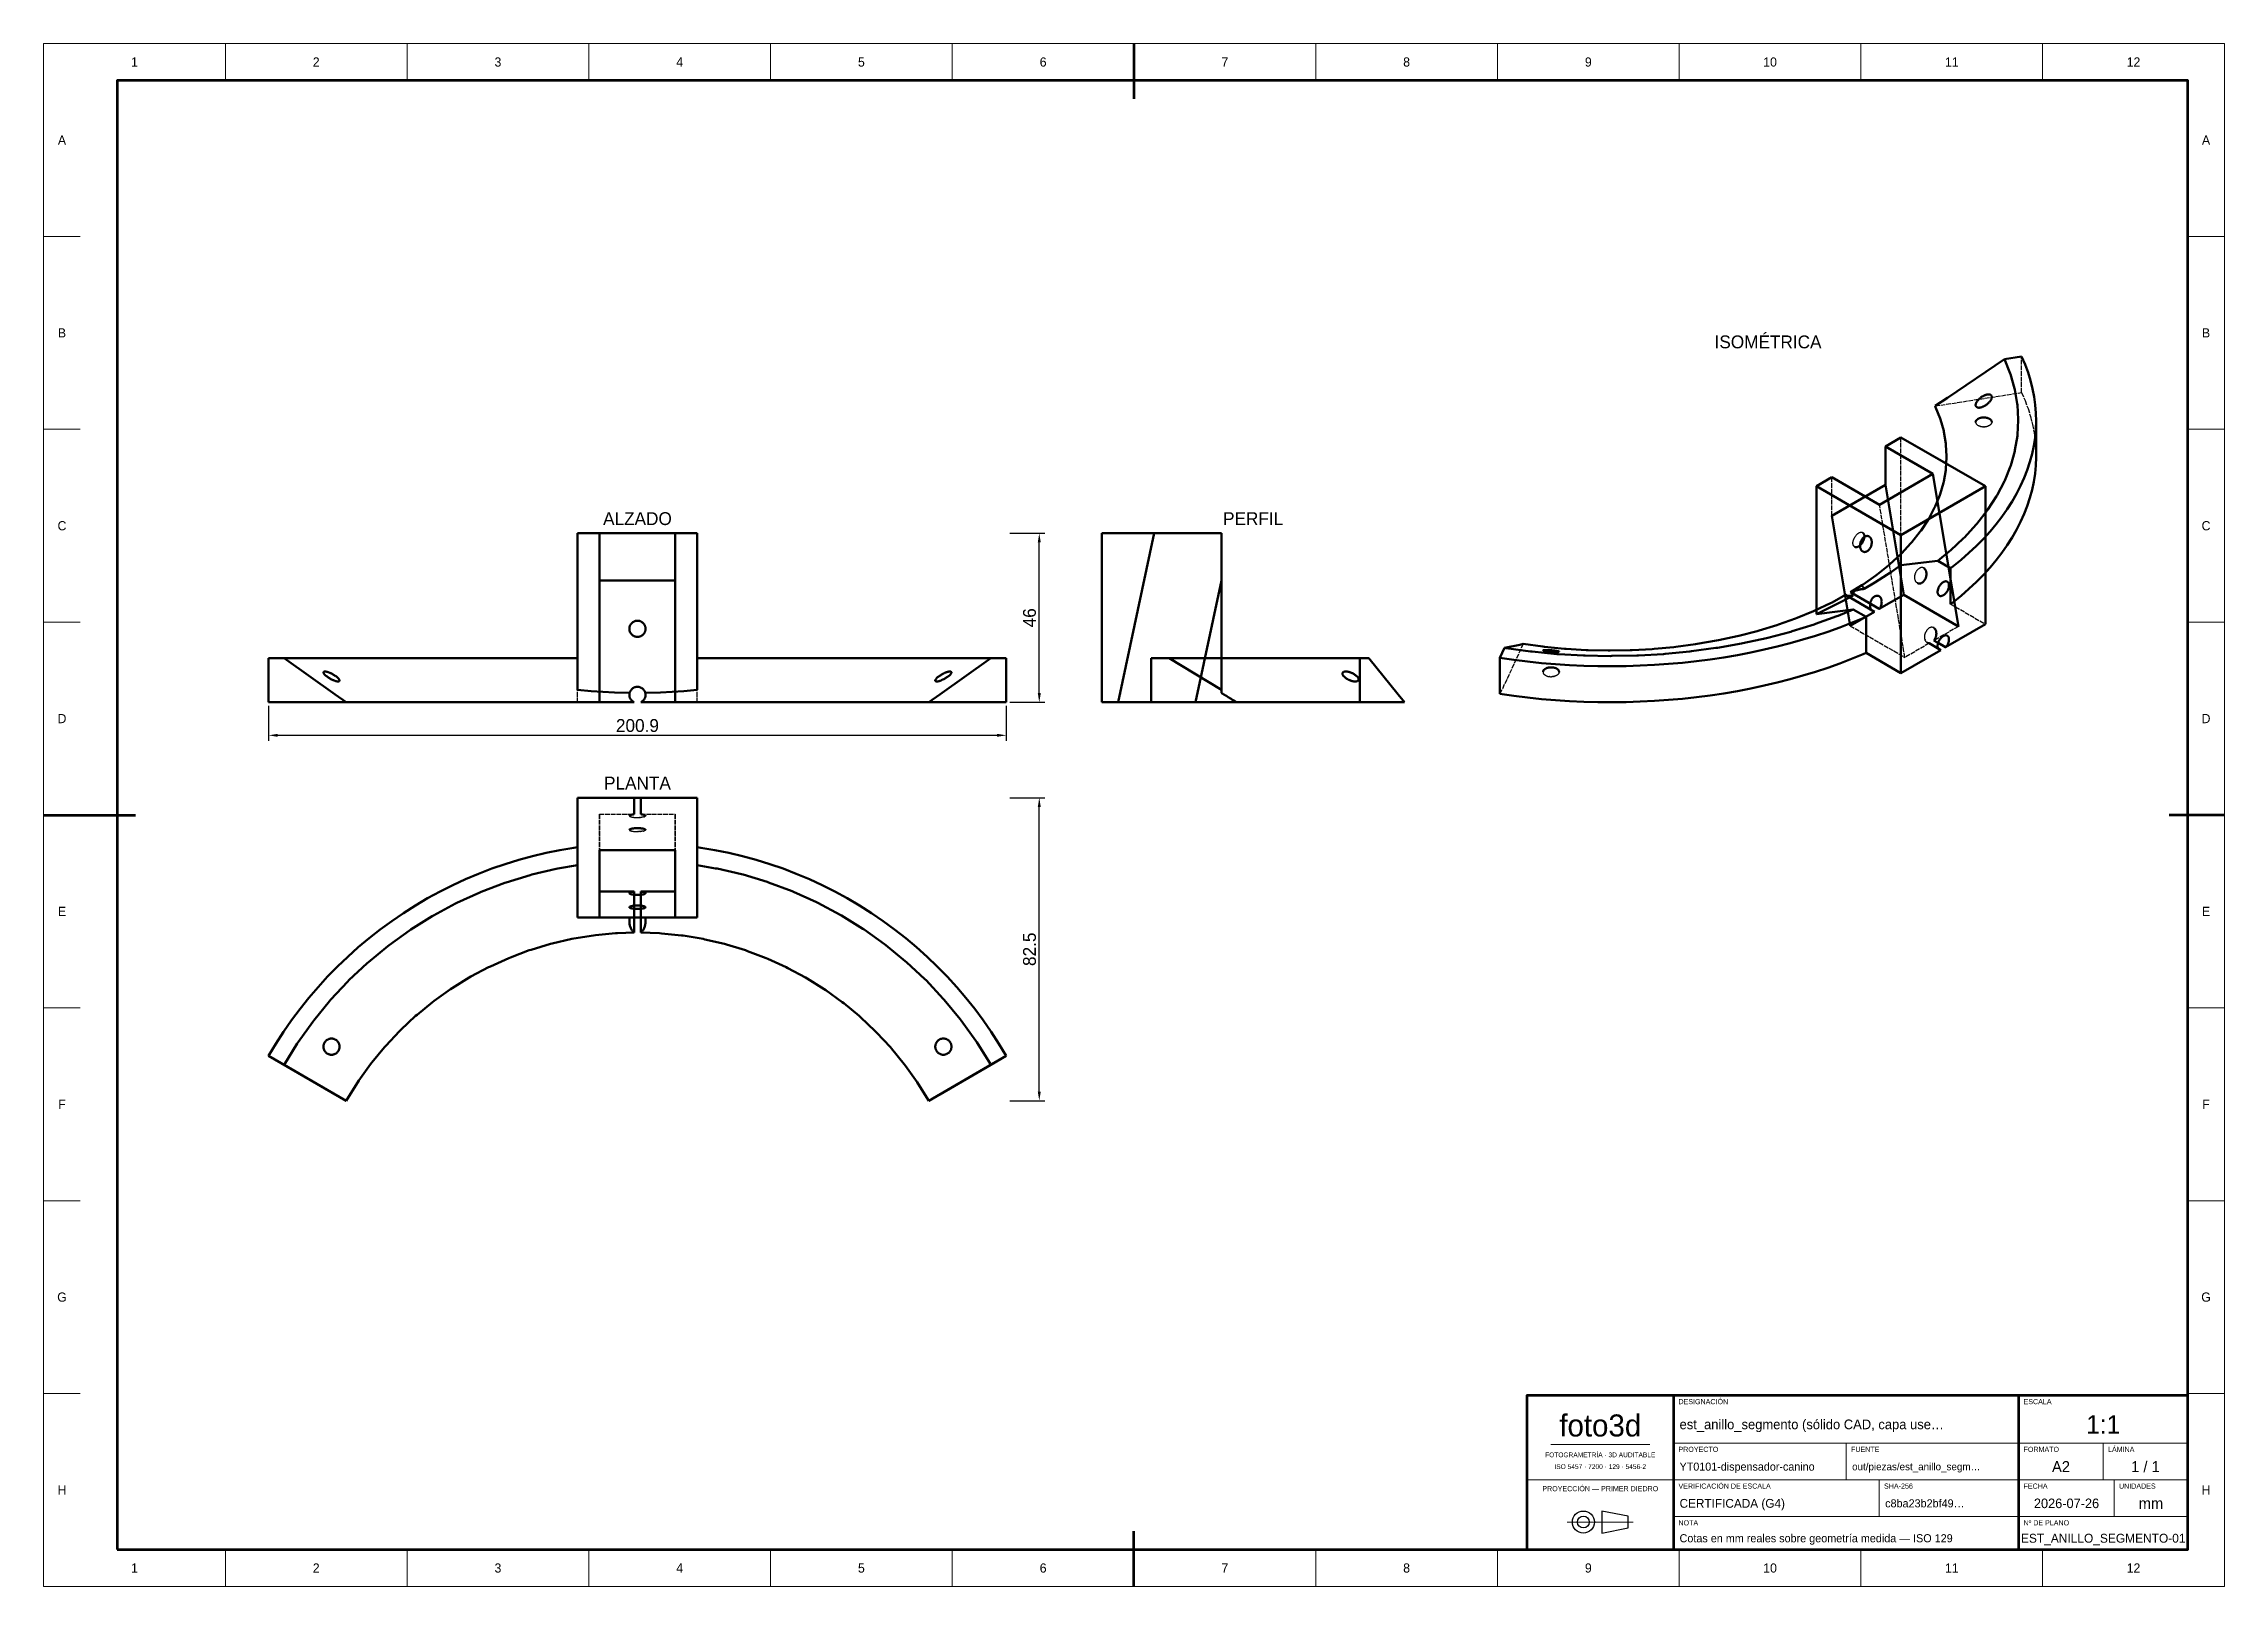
# Model space of a CAD drawing. Header units: millimetres. Extents: x 0 to 594, y 0 to 420.
import ezdxf
from ezdxf.enums import TextEntityAlignment as Align

# ---------------------------------------------------------------- set-up
doc = ezdxf.new("R2010")
doc.units = ezdxf.units.MM
doc.linetypes.add('DASHED', pattern=[1.524, 1.27, -0.254])
for name, color, linetype, lineweight in [('COTAS', 7, 'CONTINUOUS', 25), ('FINA', 7, 'CONTINUOUS', 18), ('NORMA', 7, 'CONTINUOUS', 70), ('OCULTA', 8, 'DASHED', 25), ('TEXTO', 7, 'CONTINUOUS', 25), ('VISIBLE', 7, 'CONTINUOUS', 50)]:
    doc.layers.add(name, color=color, linetype=linetype, lineweight=lineweight)
doc.dimstyles.new('F3D_1000', dxfattribs={"dimtxt": 3.5, "dimasz": 2.5, "dimexe": 1.5, "dimexo": 1, "dimgap": 0.9, "dimtad": 1, "dimdec": 1, "dimdsep": 46, "dimcen": 2.5, "dimazin": 3, "dimtfac": 1, "dimtmove": 0, "dimatfit": 3})

msp = doc.modelspace()

# ---------------------------------------------------------------- texts
at = {"layer": 'TEXTO'}
for s, height, p in [('1', 2.5, (24.75, 415)), ('2', 2.5, (74.25, 415)), ('3', 2.5, (123.75, 415)), ('4', 2.5, (173.25, 415)), ('5', 2.5, (222.75, 415)), ('6', 2.5, (272.25, 415)), ('7', 2.5, (321.75, 415)), ('8', 2.5, (371.25, 415)), ('9', 2.5, (420.75, 415)), ('10', 2.5, (470.25, 415)), ('11', 2.5, (519.75, 415)), ('12', 2.5, (569.25, 415)), ('A', 2.5, (5, 393.75)), ('A', 2.5, (589, 393.75)), ('B', 2.5, (5, 341.25)), ('ISOMÉTRICA', 3.5, (469.7, 338.8)), ('B', 2.5, (589, 341.25)), ('ALZADO', 3.5, (161.75, 290.69)), ('PERFIL', 3.5, (329.45, 290.69)), ('C', 2.5, (5, 288.75)), ('C', 2.5, (589, 288.75)), ('D', 2.5, (5, 236.25)), ('D', 2.5, (589, 236.25)), ('PLANTA', 3.5, (161.75, 218.69)), ('E', 2.5, (5, 183.75)), ('E', 2.5, (589, 183.75)), ('F', 2.5, (5, 131.25)), ('F', 2.5, (589, 131.25)), ('G', 2.5, (5, 78.75)), ('G', 2.5, (589, 78.75)), ('foto3d', 6, (424, 43.8)), ('1:1', 5, (561, 44.1)), ('FOTOGRAMETRÍA · 3D AUDITABLE', 1.3, (424, 35.8)), ('ISO 5457 · 7200 · 129 · 5456-2', 1.3, (424, 32.6)), ('A2', 3, (549.5, 32.6)), ('1 / 1', 3, (572.5, 32.6)), ('H', 2.5, (5, 26.25)), ('PROYECCIÓN — PRIMER DIEDRO', 1.4, (424, 26.6)), ('2026-07-26', 2.6, (551, 22.6)), ('H', 2.5, (589, 26.25)), ('mm', 3, (574, 22.6)), ('EST_ANILLO_SEGMENTO-01', 2.4318, (561, 13.1)), ('1', 2.5, (24.75, 5)), ('2', 2.5, (74.25, 5)), ('3', 2.5, (123.75, 5)), ('4', 2.5, (173.25, 5)), ('5', 2.5, (222.75, 5)), ('6', 2.5, (272.25, 5)), ('7', 2.5, (321.75, 5)), ('8', 2.5, (371.25, 5)), ('9', 2.5, (420.75, 5)), ('10', 2.5, (470.25, 5)), ('11', 2.5, (519.75, 5)), ('12', 2.5, (569.25, 5))]:
    msp.add_text(s, height=height, dxfattribs=at).set_placement(p, align=Align.MIDDLE_CENTER)
for s, p in [('DESIGNACIÓN', (445.3, 49.6)), ('ESCALA', (539.3, 49.6)), ('PROYECTO', (445.3, 36.6)), ('FUENTE', (492.3, 36.6)), ('FORMATO', (539.3, 36.6)), ('LÁMINA', (562.3, 36.6)), ('VERIFICACIÓN DE ESCALA', (445.3, 26.6)), ('SHA-256', (501.3, 26.6)), ('FECHA', (539.3, 26.6)), ('UNIDADES', (565.3, 26.6)), ('NOTA', (445.3, 16.6)), ('Nº DE PLANO', (539.3, 16.6))]:
    msp.add_text(s, height=1.4, dxfattribs=at).set_placement(p)
for s, height, p in [('est_anillo_segmento (sólido CAD, capa use…', 2.6395, (445.6, 44.1)), ('YT0101-dispensador-canino', 2.19, (445.6, 32.6)), ('out/piezas/est_anillo_segm…', 2, (492.6, 32.6)), ('CERTIFICADA (G4)', 2.4, (445.6, 22.6)), ('c8ba23b2bf49…', 2.2, (501.6, 22.6)), ('Cotas en mm reales sobre geometría medida — ISO 129', 2.2, (445.6, 13.1))]:
    msp.add_text(s, height=height, dxfattribs=at).set_placement(p, align=Align.MIDDLE_LEFT)

# ---------------------------------------------------------------- dimensions: what is measured, and where the dimension line sits
at = {"layer": 'COTAS'}
for base, p1, p2 in [((271.2, 240.69), (262.2, 240.69), (262.2, 286.69)), ((271.2, 132.2), (262.2, 132.2), (262.2, 214.69))]:
    msp.add_linear_dim(base=base, p1=p1, p2=p2, angle=90, dimstyle='F3D_1000', dxfattribs=at).render()
msp.add_linear_dim(base=(61.29, 231.69), p1=(61.29, 240.69), p2=(262.2, 240.69), dimstyle='F3D_1000', dxfattribs=at).render()

# ---------------------------------------------------------------- linework, layer by layer
at = {"layer": 'FINA'}
for p, q in [((49.5, 410), (49.5, 420)), ((99, 410), (99, 420)), ((148.5, 410), (148.5, 420)), ((198, 410), (198, 420)), ((247.5, 410), (247.5, 420)), ((297, 410), (297, 420)), ((346.5, 410), (346.5, 420)), ((396, 410), (396, 420)), ((445.5, 410), (445.5, 420)), ((495, 410), (495, 420)), ((544.5, 410), (544.5, 420)), ((0, 367.5), (10, 367.5)), ((584, 367.5), (594, 367.5)), ((0, 315), (10, 315)), ((584, 315), (594, 315)), ((0, 262.5), (10, 262.5)), ((584, 262.5), (594, 262.5)), ((0, 210), (10, 210)), ((584, 210), (594, 210)), ((0, 157.5), (10, 157.5)), ((584, 157.5), (594, 157.5)), ((0, 105), (10, 105)), ((584, 105), (594, 105)), ((0, 52.5), (10, 52.5)), ((584, 52.5), (594, 52.5)), ((410.5, 38.6), (437.5, 38.6)), ((444, 39), (538, 39)), ((491, 29), (491, 39)), ((538, 39), (584, 39)), ((561, 29), (561, 39)), ((404, 29), (444, 29)), ((444, 29), (538, 29)), ((500, 19), (500, 29)), ((538, 29), (584, 29)), ((564, 19), (564, 29)), ((444, 19), (538, 19)), ((538, 19), (584, 19)), ((415.03, 17.5), (432.97, 17.5)), ((49.5, 0), (49.5, 10)), ((99, 0), (99, 10)), ((148.5, 0), (148.5, 10)), ((198, 0), (198, 10)), ((247.5, 0), (247.5, 10)), ((297, 0), (297, 10)), ((346.5, 0), (346.5, 10)), ((396, 0), (396, 10)), ((445.5, 0), (445.5, 10)), ((495, 0), (495, 10)), ((544.5, 0), (544.5, 10))]:
    msp.add_line(p, q, dxfattribs=at)
msp.add_lwpolyline([(0, 0), (594, 0), (594, 420), (0, 420)], close=True, dxfattribs=at)
at = {"layer": 'NORMA'}
for p, q in [((297, 420), (297, 405)), ((0, 210), (25, 210)), ((594, 210), (579, 210)), ((444, 10), (444, 52)), ((538, 10), (538, 52)), ((297, 0), (297, 15))]:
    msp.add_line(p, q, dxfattribs=at)
for points in [[(20, 10), (584, 10), (584, 410), (20, 410)], [(404, 10), (584, 10), (584, 52), (404, 52)]]:
    msp.add_lwpolyline(points, close=True, dxfattribs=at)
at = {"layer": 'OCULTA'}
for p, q in [((538.76, 325), (538.76, 334.8)), ((515.22, 321.36), (538.76, 325)), ((538.76, 325), (539.7, 322.84)), ((539.7, 322.84), (540.51, 320.66)), ((526.25, 316.97), (526.25, 316.88)), ((526.25, 316.88), (526.26, 316.8)), ((526.26, 316.8), (526.29, 316.72)), ((526.29, 316.72), (526.32, 316.64)), ((526.32, 316.64), (526.36, 316.56)), ((526.36, 316.56), (526.41, 316.48)), ((526.41, 316.48), (526.47, 316.4)), ((526.47, 316.4), (526.54, 316.33)), ((526.54, 316.33), (526.62, 316.26)), ((526.62, 316.26), (526.7, 316.19)), ((526.7, 316.19), (526.79, 316.13)), ((526.79, 316.13), (526.89, 316.07)), ((526.89, 316.07), (527, 316.01)), ((527, 316.01), (527.11, 315.96)), ((527.11, 315.96), (527.22, 315.91)), ((527.22, 315.91), (527.35, 315.87)), ((527.47, 315.83), (527.35, 315.87)), ((527.47, 315.83), (527.6, 315.79)), ((527.6, 315.79), (527.74, 315.76)), ((527.74, 315.76), (527.88, 315.74)), ((527.88, 315.74), (528.02, 315.72)), ((528.02, 315.72), (528.16, 315.71)), ((528.3, 315.7), (528.16, 315.71)), ((528.3, 315.7), (528.45, 315.7)), ((528.59, 315.7), (528.45, 315.7)), ((528.59, 315.7), (528.73, 315.71)), ((528.88, 315.72), (528.73, 315.71)), ((528.88, 315.72), (529.02, 315.74)), ((529.02, 315.74), (529.15, 315.76)), ((529.15, 315.76), (529.29, 315.79)), ((529.42, 315.83), (529.29, 315.79)), ((529.42, 315.83), (529.55, 315.87)), ((529.67, 315.91), (529.55, 315.87)), ((529.79, 315.96), (529.67, 315.91)), ((529.79, 315.96), (529.9, 316.01)), ((530, 316.07), (529.9, 316.01)), ((530.1, 316.13), (530, 316.07)), ((530.19, 316.19), (530.1, 316.13)), ((530.28, 316.26), (530.19, 316.19)), ((530.35, 316.33), (530.28, 316.26)), ((530.42, 316.4), (530.35, 316.33)), ((530.48, 316.48), (530.42, 316.4)), ((530.53, 316.56), (530.48, 316.48)), ((530.57, 316.64), (530.53, 316.56)), ((530.6, 316.72), (530.57, 316.64)), ((530.63, 316.8), (530.6, 316.72)), ((530.64, 316.88), (530.63, 316.8)), ((530.65, 316.97), (530.64, 316.88)), ((540.51, 320.66), (541.19, 318.47)), ((541.19, 318.47), (541.75, 316.27)), ((541.75, 316.27), (542.18, 314.05)), ((505.91, 278.01), (505.91, 312.81)), ((542.18, 314.05), (542.49, 311.84)), ((542.49, 311.84), (542.67, 309.61)), ((542.67, 309.61), (542.71, 307.38)), ((487.1, 291.45), (487.1, 301.95)), ((506.97, 252.91), (500.06, 294.47)), ((145.45, 240.69), (145.45, 286.69)), ((145.45, 286.69), (145.45, 286.69)), ((145.45, 286.69), (178.05, 286.69)), ((151.45, 286.69), (151.45, 286.69)), ((172.05, 286.69), (172.05, 286.69)), ((178.05, 240.69), (178.05, 286.69)), ((178.05, 286.69), (178.05, 286.69)), ((288.2, 286.69), (288.2, 286.69)), ((288.2, 240.69), (288.2, 286.69)), ((320.8, 286.69), (288.2, 286.69)), ((320.8, 286.69), (302.48, 286.69)), ((302.48, 286.69), (302.48, 286.69)), ((320.8, 273.84), (320.8, 286.69)), ((320.8, 286.69), (320.8, 286.69)), ((320.8, 244.07), (320.8, 286.69)), ((320.8, 286.69), (320.8, 286.69)), ((493.04, 285.04), (493.09, 285.18)), ((493.09, 285.18), (493.15, 285.3)), ((493.15, 285.3), (493.21, 285.43)), ((493.28, 285.56), (493.21, 285.43)), ((493.28, 285.56), (493.36, 285.68)), ((493.36, 285.68), (493.44, 285.8)), ((493.44, 285.8), (493.52, 285.92)), ((493.61, 286.03), (493.52, 285.92)), ((493.61, 286.03), (493.7, 286.14)), ((493.7, 286.14), (493.79, 286.24)), ((493.88, 286.34), (493.79, 286.24)), ((493.88, 286.34), (493.98, 286.43)), ((493.98, 286.43), (494.08, 286.51)), ((494.18, 286.59), (494.08, 286.51)), ((494.18, 286.59), (494.28, 286.66)), ((494.38, 286.72), (494.28, 286.66)), ((494.49, 286.78), (494.38, 286.72)), ((494.59, 286.82), (494.49, 286.78)), ((494.69, 286.86), (494.59, 286.82)), ((494.79, 286.89), (494.69, 286.86)), ((494.88, 286.91), (494.79, 286.89)), ((494.98, 286.93), (494.88, 286.91)), ((495.07, 286.93), (494.98, 286.93)), ((495.16, 286.93), (495.07, 286.93)), ((495.25, 286.92), (495.16, 286.93)), ((495.33, 286.9), (495.25, 286.92)), ((495.41, 286.87), (495.33, 286.9)), ((495.48, 286.83), (495.41, 286.87)), ((492.83, 284.15), (492.84, 284.27)), ((492.83, 284.03), (492.83, 284.15)), ((492.83, 283.91), (492.83, 284.03)), ((492.84, 283.8), (492.83, 283.91)), ((492.84, 284.27), (492.86, 284.39)), ((492.86, 283.69), (492.84, 283.8)), ((492.86, 284.39), (492.88, 284.52)), ((492.88, 283.59), (492.86, 283.69)), ((492.88, 284.52), (492.91, 284.65)), ((492.91, 283.5), (492.88, 283.59)), ((492.91, 284.65), (492.95, 284.78)), ((492.95, 283.41), (492.91, 283.5)), ((492.95, 284.78), (492.99, 284.91)), ((492.99, 283.32), (492.95, 283.41)), ((492.99, 284.91), (493.04, 285.04)), ((493.04, 283.25), (492.99, 283.32)), ((493.09, 283.18), (493.04, 283.25)), ((493.15, 283.12), (493.09, 283.18)), ((493.21, 283.06), (493.15, 283.12)), ((493.28, 283.02), (493.21, 283.06)), ((151.45, 240.69), (151.45, 273.84)), ((172.05, 240.69), (172.05, 273.84)), ((313.76, 240.69), (320.8, 273.84)), ((320.8, 273.84), (320.8, 273.84)), ((509.66, 274.83), (509.67, 274.97)), ((509.66, 274.69), (509.66, 274.83)), ((509.67, 274.55), (509.66, 274.69)), ((509.67, 274.97), (509.69, 275.12)), ((509.68, 274.42), (509.67, 274.55)), ((509.7, 274.29), (509.68, 274.42)), ((509.69, 275.12), (509.71, 275.26)), ((509.72, 274.16), (509.7, 274.29)), ((509.71, 275.26), (509.74, 275.4)), ((509.75, 274.04), (509.72, 274.16)), ((509.74, 275.4), (509.77, 275.54)), ((509.79, 273.92), (509.75, 274.04)), ((509.82, 275.68), (509.77, 275.54)), ((509.83, 273.8), (509.79, 273.92)), ((509.82, 275.68), (509.86, 275.82)), ((509.88, 273.7), (509.83, 273.8)), ((509.92, 275.96), (509.86, 275.82)), ((509.94, 273.6), (509.88, 273.7)), ((509.92, 275.96), (509.98, 276.09)), ((510, 273.5), (509.94, 273.6)), ((509.98, 276.09), (510.04, 276.22)), ((510.07, 273.41), (510, 273.5)), ((510.04, 276.22), (510.11, 276.34)), ((510.14, 273.33), (510.07, 273.41)), ((510.19, 276.46), (510.11, 276.34)), ((510.22, 273.26), (510.14, 273.33)), ((510.19, 276.46), (510.27, 276.57)), ((510.3, 273.2), (510.22, 273.26)), ((510.27, 276.57), (510.35, 276.68)), ((510.44, 276.78), (510.35, 276.68)), ((510.44, 276.78), (510.53, 276.87)), ((510.53, 276.87), (510.62, 276.96)), ((510.72, 277.04), (510.62, 276.96)), ((510.72, 277.04), (510.82, 277.11)), ((510.92, 277.17), (510.82, 277.11)), ((511.02, 277.23), (510.92, 277.17)), ((511.13, 277.27), (511.02, 277.23)), ((511.23, 277.31), (511.13, 277.27)), ((511.33, 277.34), (511.23, 277.31)), ((511.44, 277.36), (511.33, 277.34)), ((511.54, 277.37), (511.44, 277.36)), ((511.64, 277.36), (511.54, 277.37)), ((511.74, 277.36), (511.64, 277.36)), ((511.84, 277.34), (511.74, 277.36)), ((511.94, 277.31), (511.84, 277.34)), ((512.03, 277.27), (511.94, 277.31)), ((512.12, 277.23), (512.03, 277.27)), ((492.88, 269.82), (492.91, 269.95)), ((492.88, 269.8), (492.88, 269.82)), ((492.91, 269.95), (492.95, 270.08)), ((492.95, 270.08), (492.99, 270.22)), ((492.99, 270.22), (493.04, 270.35)), ((493.04, 270.35), (493.09, 270.48)), ((493.09, 270.48), (493.15, 270.61)), ((493.15, 270.61), (493.21, 270.74)), ((493.28, 270.86), (493.21, 270.74)), ((493.28, 270.86), (493.36, 270.99)), ((493.36, 270.99), (493.44, 271.11)), ((493.44, 271.11), (493.52, 271.22)), ((493.61, 271.33), (493.52, 271.22)), ((493.61, 271.33), (493.7, 271.44)), ((493.7, 271.44), (493.79, 271.54)), ((493.88, 271.64), (493.79, 271.54)), ((493.98, 271.73), (493.88, 271.64)), ((493.98, 271.73), (494.08, 271.81)), ((494.18, 271.89), (494.08, 271.81)), ((494.28, 271.96), (494.18, 271.89)), ((494.38, 272.02), (494.28, 271.96)), ((494.49, 272.08), (494.38, 272.02)), ((494.59, 272.13), (494.49, 272.08)), ((494.69, 272.16), (494.59, 272.13)), ((494.79, 272.19), (494.69, 272.16)), ((494.88, 272.22), (494.79, 272.19)), ((494.98, 272.23), (494.88, 272.22)), ((495.07, 272.24), (494.98, 272.23)), ((495.16, 272.23), (495.07, 272.24)), ((495.25, 272.22), (495.16, 272.23)), ((495.33, 272.2), (495.25, 272.22)), ((495.41, 272.17), (495.33, 272.2)), ((495.48, 272.13), (495.41, 272.17)), ((510.39, 273.15), (510.3, 273.2)), ((519.44, 267.44), (528.96, 261.94)), ((159.62, 261.26), (159.66, 261.4)), ((159.62, 261.26), (159.66, 261.4)), ((159.71, 261.53), (159.66, 261.4)), ((159.66, 261.4), (159.71, 261.53)), ((159.71, 261.53), (159.77, 261.66)), ((159.71, 261.53), (159.77, 261.66)), ((159.77, 261.66), (159.84, 261.79)), ((159.77, 261.66), (159.84, 261.79)), ((159.84, 261.79), (159.92, 261.91)), ((159.84, 261.79), (159.92, 261.91)), ((159.92, 261.91), (160, 262.03)), ((159.92, 261.91), (160, 262.03)), ((160, 262.03), (160.09, 262.14)), ((160, 262.03), (160.09, 262.14)), ((160.09, 262.14), (160.19, 262.25)), ((160.09, 262.14), (160.19, 262.25)), ((160.19, 262.25), (160.3, 262.35)), ((160.19, 262.25), (160.3, 262.35)), ((160.3, 262.35), (160.41, 262.44)), ((160.3, 262.35), (160.41, 262.44)), ((160.41, 262.44), (160.52, 262.52)), ((160.41, 262.44), (160.52, 262.52)), ((160.52, 262.52), (160.65, 262.6)), ((160.52, 262.52), (160.65, 262.6)), ((160.65, 262.6), (160.77, 262.66)), ((160.65, 262.6), (160.77, 262.66)), ((160.77, 262.66), (160.9, 262.72)), ((160.77, 262.66), (160.9, 262.72)), ((160.9, 262.72), (161.04, 262.77)), ((160.9, 262.72), (161.04, 262.77)), ((161.04, 262.77), (161.18, 262.82)), ((161.04, 262.77), (161.18, 262.82)), ((161.18, 262.82), (161.32, 262.85)), ((161.18, 262.82), (161.32, 262.85)), ((161.32, 262.85), (161.46, 262.87)), ((161.32, 262.85), (161.46, 262.87)), ((161.46, 262.87), (161.6, 262.89)), ((161.46, 262.87), (161.6, 262.89)), ((161.6, 262.89), (161.75, 262.89)), ((161.6, 262.89), (161.75, 262.89)), ((161.75, 262.89), (161.89, 262.89)), ((161.75, 262.89), (161.89, 262.89)), ((162.03, 262.87), (161.89, 262.89)), ((162.03, 262.87), (161.89, 262.89)), ((162.03, 262.87), (162.18, 262.85)), ((162.03, 262.87), (162.18, 262.85)), ((162.32, 262.82), (162.18, 262.85)), ((162.32, 262.82), (162.18, 262.85)), ((162.45, 262.77), (162.32, 262.82)), ((162.45, 262.77), (162.32, 262.82)), ((162.45, 262.77), (162.59, 262.72)), ((162.45, 262.77), (162.59, 262.72)), ((162.72, 262.66), (162.59, 262.72)), ((162.72, 262.66), (162.59, 262.72)), ((162.85, 262.6), (162.72, 262.66)), ((162.85, 262.6), (162.72, 262.66)), ((162.85, 262.6), (162.97, 262.52)), ((162.85, 262.6), (162.97, 262.52)), ((163.09, 262.44), (162.97, 262.52)), ((163.09, 262.44), (162.97, 262.52)), ((163.2, 262.35), (163.09, 262.44)), ((163.2, 262.35), (163.09, 262.44)), ((163.3, 262.25), (163.2, 262.35)), ((163.3, 262.25), (163.2, 262.35)), ((163.3, 262.25), (163.4, 262.14)), ((163.3, 262.25), (163.4, 262.14)), ((163.49, 262.03), (163.4, 262.14)), ((163.49, 262.03), (163.4, 262.14)), ((163.58, 261.91), (163.49, 262.03)), ((163.58, 261.91), (163.49, 262.03)), ((163.65, 261.79), (163.58, 261.91)), ((163.65, 261.79), (163.58, 261.91)), ((163.72, 261.66), (163.65, 261.79)), ((163.72, 261.66), (163.65, 261.79)), ((163.78, 261.53), (163.72, 261.66)), ((163.78, 261.53), (163.72, 261.66)), ((163.78, 261.53), (163.83, 261.4)), ((163.83, 261.4), (163.78, 261.53)), ((163.87, 261.26), (163.83, 261.4)), ((163.87, 261.26), (163.83, 261.4)), ((288.2, 262.87), (288.2, 262.89)), ((288.2, 262.89), (288.2, 262.89)), ((288.2, 262.85), (288.2, 262.87)), ((288.2, 262.82), (288.2, 262.85)), ((288.2, 262.77), (288.2, 262.82)), ((288.2, 262.72), (288.2, 262.77)), ((288.2, 262.66), (288.2, 262.72)), ((288.2, 262.6), (288.2, 262.66)), ((288.2, 262.52), (288.2, 262.6)), ((288.2, 262.44), (288.2, 262.52)), ((288.2, 262.35), (288.2, 262.44)), ((288.2, 262.25), (288.2, 262.35)), ((288.2, 262.14), (288.2, 262.25)), ((288.2, 262.03), (288.2, 262.14)), ((288.2, 261.91), (288.2, 262.03)), ((288.2, 261.79), (288.2, 261.91)), ((288.2, 261.66), (288.2, 261.79)), ((288.2, 261.53), (288.2, 261.66)), ((288.2, 261.4), (288.2, 261.53)), ((288.2, 261.26), (288.2, 261.4)), ((297.07, 261.26), (297.1, 261.4)), ((297.13, 261.53), (297.16, 261.66)), ((297.18, 261.79), (297.21, 261.91)), ((297.24, 262.03), (297.21, 261.91)), ((297.24, 262.03), (297.26, 262.14)), ((297.28, 262.25), (297.3, 262.35)), ((297.32, 262.44), (297.34, 262.52)), ((297.34, 262.52), (297.36, 262.6)), ((297.37, 262.66), (297.38, 262.72)), ((297.39, 262.77), (297.4, 262.82)), ((297.41, 262.85), (297.41, 262.87)), ((297.42, 262.89), (297.42, 262.89)), ((318.19, 261.53), (318.16, 261.4)), ((318.27, 261.91), (318.3, 262.03)), ((318.34, 262.25), (318.36, 262.35)), ((318.36, 262.35), (318.38, 262.44)), ((318.42, 262.6), (318.43, 262.66)), ((318.44, 262.72), (318.45, 262.77)), ((318.46, 262.82), (318.47, 262.85)), ((318.48, 262.89), (318.48, 262.89)), ((320.8, 262.87), (320.8, 262.89)), ((320.8, 262.89), (320.8, 262.89)), ((320.8, 262.85), (320.8, 262.87)), ((320.8, 262.82), (320.8, 262.85)), ((320.8, 262.77), (320.8, 262.82)), ((320.8, 262.72), (320.8, 262.77)), ((320.8, 262.66), (320.8, 262.72)), ((320.8, 262.6), (320.8, 262.66)), ((320.8, 262.52), (320.8, 262.6)), ((320.8, 262.44), (320.8, 262.52)), ((320.8, 262.35), (320.8, 262.44)), ((320.8, 262.25), (320.8, 262.35)), ((320.8, 262.14), (320.8, 262.25)), ((320.8, 262.03), (320.8, 262.14)), ((320.8, 261.91), (320.8, 262.03)), ((320.8, 261.79), (320.8, 261.91)), ((320.8, 261.66), (320.8, 261.79)), ((320.8, 261.53), (320.8, 261.66)), ((320.8, 261.4), (320.8, 261.53)), ((320.8, 261.26), (320.8, 261.4)), ((492.08, 261.51), (506.97, 252.91)), ((159.55, 260.84), (159.56, 260.98)), ((159.55, 260.84), (159.56, 260.98)), ((159.55, 260.69), (159.55, 260.84)), ((159.55, 260.69), (159.55, 260.84)), ((159.55, 260.55), (159.55, 260.69)), ((159.55, 260.55), (159.55, 260.69)), ((159.56, 260.4), (159.55, 260.55)), ((159.56, 260.4), (159.55, 260.55)), ((159.56, 260.98), (159.59, 261.12)), ((159.56, 260.98), (159.59, 261.12)), ((159.59, 260.26), (159.56, 260.4)), ((159.59, 260.26), (159.56, 260.4)), ((159.59, 261.12), (159.62, 261.26)), ((159.59, 261.12), (159.62, 261.26)), ((159.62, 260.12), (159.59, 260.26)), ((159.62, 260.12), (159.59, 260.26)), ((159.66, 259.98), (159.62, 260.12)), ((159.66, 259.98), (159.62, 260.12)), ((159.66, 259.98), (159.71, 259.85)), ((159.71, 259.85), (159.66, 259.98)), ((159.77, 259.72), (159.71, 259.85)), ((159.77, 259.72), (159.71, 259.85)), ((159.77, 259.72), (159.84, 259.59)), ((159.77, 259.72), (159.84, 259.59)), ((159.92, 259.47), (159.84, 259.59)), ((159.92, 259.47), (159.84, 259.59)), ((160, 259.35), (159.92, 259.47)), ((160, 259.35), (159.92, 259.47)), ((160.09, 259.24), (160, 259.35)), ((160.09, 259.24), (160, 259.35)), ((160.09, 259.24), (160.19, 259.14)), ((160.09, 259.24), (160.19, 259.14)), ((160.3, 259.04), (160.19, 259.14)), ((160.3, 259.04), (160.19, 259.14)), ((160.41, 258.95), (160.3, 259.04)), ((160.41, 258.95), (160.3, 259.04)), ((160.52, 258.86), (160.41, 258.95)), ((160.52, 258.86), (160.41, 258.95)), ((160.65, 258.79), (160.52, 258.86)), ((160.65, 258.79), (160.52, 258.86)), ((160.77, 258.72), (160.65, 258.79)), ((160.77, 258.72), (160.65, 258.79)), ((160.9, 258.66), (160.77, 258.72)), ((160.9, 258.66), (160.77, 258.72)), ((160.9, 258.66), (161.04, 258.61)), ((160.9, 258.66), (161.04, 258.61)), ((161.18, 258.57), (161.04, 258.61)), ((161.18, 258.57), (161.04, 258.61)), ((161.18, 258.57), (161.32, 258.53)), ((161.18, 258.57), (161.32, 258.53)), ((161.32, 258.53), (161.46, 258.51)), ((161.32, 258.53), (161.46, 258.51)), ((161.46, 258.51), (161.6, 258.5)), ((161.46, 258.51), (161.6, 258.5)), ((161.6, 258.5), (161.75, 258.49)), ((161.6, 258.5), (161.75, 258.49)), ((161.75, 258.49), (161.89, 258.5)), ((161.75, 258.49), (161.89, 258.5)), ((161.89, 258.5), (162.03, 258.51)), ((161.89, 258.5), (162.03, 258.51)), ((162.03, 258.51), (162.18, 258.53)), ((162.03, 258.51), (162.18, 258.53)), ((162.18, 258.53), (162.32, 258.57)), ((162.18, 258.53), (162.32, 258.57)), ((162.32, 258.57), (162.45, 258.61)), ((162.32, 258.57), (162.45, 258.61)), ((162.45, 258.61), (162.59, 258.66)), ((162.45, 258.61), (162.59, 258.66)), ((162.59, 258.66), (162.72, 258.72)), ((162.59, 258.66), (162.72, 258.72)), ((162.72, 258.72), (162.85, 258.79)), ((162.72, 258.72), (162.85, 258.79)), ((162.85, 258.79), (162.97, 258.86)), ((162.85, 258.79), (162.97, 258.86)), ((162.97, 258.86), (163.09, 258.95)), ((162.97, 258.86), (163.09, 258.95)), ((163.09, 258.95), (163.2, 259.04)), ((163.09, 258.95), (163.2, 259.04)), ((163.2, 259.04), (163.3, 259.14)), ((163.2, 259.04), (163.3, 259.14)), ((163.3, 259.14), (163.4, 259.24)), ((163.3, 259.14), (163.4, 259.24)), ((163.4, 259.24), (163.49, 259.35)), ((163.4, 259.24), (163.49, 259.35)), ((163.49, 259.35), (163.58, 259.47)), ((163.49, 259.35), (163.58, 259.47)), ((163.58, 259.47), (163.65, 259.59)), ((163.58, 259.47), (163.65, 259.59)), ((163.65, 259.59), (163.72, 259.72)), ((163.65, 259.59), (163.72, 259.72)), ((163.72, 259.72), (163.78, 259.85)), ((163.72, 259.72), (163.78, 259.85)), ((163.83, 259.98), (163.78, 259.85)), ((163.78, 259.85), (163.83, 259.98)), ((163.83, 259.98), (163.87, 260.12)), ((163.83, 259.98), (163.87, 260.12)), ((163.9, 261.12), (163.87, 261.26)), ((163.9, 261.12), (163.87, 261.26)), ((163.87, 260.12), (163.9, 260.26)), ((163.87, 260.12), (163.9, 260.26)), ((163.93, 260.98), (163.9, 261.12)), ((163.93, 260.98), (163.9, 261.12)), ((163.9, 260.26), (163.93, 260.4)), ((163.9, 260.26), (163.93, 260.4)), ((163.94, 260.84), (163.93, 260.98)), ((163.94, 260.84), (163.93, 260.98)), ((163.93, 260.4), (163.94, 260.55)), ((163.93, 260.4), (163.94, 260.55)), ((163.95, 260.69), (163.94, 260.84)), ((163.95, 260.69), (163.94, 260.84)), ((163.94, 260.55), (163.95, 260.69)), ((163.94, 260.55), (163.95, 260.69)), ((288.2, 261.12), (288.2, 261.26)), ((288.2, 260.98), (288.2, 261.12)), ((288.2, 260.84), (288.2, 260.98)), ((288.2, 260.69), (288.2, 260.84)), ((288.2, 260.55), (288.2, 260.69)), ((288.2, 260.4), (288.2, 260.55)), ((288.2, 260.26), (288.2, 260.4)), ((288.2, 260.12), (288.2, 260.26)), ((288.2, 259.98), (288.2, 260.12)), ((288.2, 259.85), (288.2, 259.98)), ((288.2, 259.72), (288.2, 259.85)), ((288.2, 259.72), (288.2, 259.59)), ((288.2, 259.47), (288.2, 259.59)), ((288.2, 259.35), (288.2, 259.47)), ((288.2, 259.24), (288.2, 259.35)), ((288.2, 259.24), (288.2, 259.14)), ((288.2, 259.04), (288.2, 259.14)), ((288.2, 258.95), (288.2, 259.04)), ((288.2, 258.86), (288.2, 258.95)), ((288.2, 258.79), (288.2, 258.86)), ((288.2, 258.72), (288.2, 258.79)), ((288.2, 258.66), (288.2, 258.72)), ((288.2, 258.66), (288.2, 258.61)), ((288.2, 258.57), (288.2, 258.61)), ((288.2, 258.57), (288.2, 258.53)), ((288.2, 258.53), (288.2, 258.51)), ((288.2, 258.51), (288.2, 258.5)), ((288.2, 258.5), (288.2, 258.49)), ((296.49, 258.53), (296.49, 258.51)), ((296.5, 258.57), (296.51, 258.61)), ((296.52, 258.66), (296.53, 258.72)), ((296.55, 258.79), (296.56, 258.86)), ((296.6, 259.04), (296.62, 259.14)), ((296.64, 259.24), (296.67, 259.35)), ((296.74, 259.72), (296.77, 259.85)), ((296.77, 259.85), (296.8, 259.98)), ((296.8, 259.98), (296.83, 260.12)), ((296.83, 260.12), (296.86, 260.26)), ((296.86, 260.26), (296.89, 260.4)), ((296.92, 260.55), (296.95, 260.69)), ((297.01, 260.98), (297.04, 261.12)), ((297.04, 261.12), (297.07, 261.26)), ((317.55, 258.51), (317.54, 258.5)), ((317.54, 258.5), (317.54, 258.49)), ((317.55, 258.53), (317.55, 258.51)), ((317.56, 258.57), (317.57, 258.61)), ((317.59, 258.72), (317.61, 258.79)), ((317.61, 258.79), (317.62, 258.86)), ((317.62, 258.86), (317.64, 258.95)), ((317.7, 259.24), (317.68, 259.14)), ((317.73, 259.35), (317.75, 259.47)), ((317.75, 259.47), (317.78, 259.59)), ((317.86, 259.98), (317.83, 259.85)), ((317.89, 260.12), (317.92, 260.26)), ((317.98, 260.55), (318.01, 260.69)), ((318.01, 260.69), (318.04, 260.84)), ((318.07, 260.98), (318.1, 261.12)), ((320.8, 261.12), (320.8, 261.26)), ((320.8, 260.98), (320.8, 261.12)), ((320.8, 260.84), (320.8, 260.98)), ((320.8, 260.69), (320.8, 260.84)), ((320.8, 260.55), (320.8, 260.69)), ((320.8, 260.4), (320.8, 260.55)), ((320.8, 260.26), (320.8, 260.4)), ((320.8, 260.12), (320.8, 260.26)), ((320.8, 259.98), (320.8, 260.12)), ((320.8, 259.85), (320.8, 259.98)), ((320.8, 259.72), (320.8, 259.85)), ((320.8, 259.72), (320.8, 259.59)), ((320.8, 259.47), (320.8, 259.59)), ((320.8, 259.35), (320.8, 259.47)), ((320.8, 259.24), (320.8, 259.35)), ((320.8, 259.24), (320.8, 259.14)), ((320.8, 259.04), (320.8, 259.14)), ((320.8, 258.95), (320.8, 259.04)), ((320.8, 258.86), (320.8, 258.95)), ((320.8, 258.79), (320.8, 258.86)), ((320.8, 258.72), (320.8, 258.79)), ((320.8, 258.66), (320.8, 258.72)), ((320.8, 258.66), (320.8, 258.61)), ((320.8, 258.57), (320.8, 258.61)), ((320.8, 258.57), (320.8, 258.53)), ((320.8, 258.53), (320.8, 258.51)), ((320.8, 258.51), (320.8, 258.5)), ((320.8, 258.5), (320.8, 258.49)), ((403, 256.56), (396.69, 242.97)), ((513.61, 256.75), (506.97, 252.91)), ((512.37, 258.57), (512.38, 258.71)), ((512.37, 258.43), (512.37, 258.57)), ((512.37, 258.3), (512.37, 258.43)), ((512.38, 258.16), (512.37, 258.3)), ((512.38, 258.71), (512.39, 258.86)), ((512.4, 258.03), (512.38, 258.16)), ((512.39, 258.86), (512.42, 259)), ((512.43, 257.9), (512.4, 258.03)), ((512.42, 259), (512.44, 259.14)), ((512.46, 257.78), (512.43, 257.9)), ((512.48, 259.28), (512.44, 259.14)), ((512.46, 257.78), (512.5, 257.66)), ((512.48, 259.28), (512.52, 259.42)), ((512.54, 257.54), (512.5, 257.66)), ((512.52, 259.42), (512.57, 259.56)), ((512.59, 257.44), (512.54, 257.54)), ((512.62, 259.7), (512.57, 259.56)), ((512.65, 257.34), (512.59, 257.44)), ((512.62, 259.7), (512.68, 259.83)), ((512.71, 257.24), (512.65, 257.34)), ((512.68, 259.83), (512.75, 259.96)), ((512.78, 257.16), (512.71, 257.24)), ((512.75, 259.96), (512.82, 260.08)), ((512.85, 257.08), (512.78, 257.16)), ((512.89, 260.2), (512.82, 260.08)), ((512.92, 257), (512.85, 257.08)), ((512.89, 260.2), (512.97, 260.31)), ((513.01, 256.94), (512.92, 257)), ((512.97, 260.31), (513.06, 260.42)), ((513.09, 256.89), (513.01, 256.94)), ((513.14, 260.52), (513.06, 260.42)), ((513.24, 260.61), (513.14, 260.52)), ((513.24, 260.61), (513.33, 260.7)), ((513.43, 260.78), (513.33, 260.7)), ((513.53, 260.85), (513.43, 260.78)), ((513.63, 260.91), (513.53, 260.85)), ((513.73, 260.97), (513.63, 260.91)), ((513.83, 261.01), (513.73, 260.97)), ((513.94, 261.05), (513.83, 261.01)), ((514.04, 261.08), (513.94, 261.05)), ((514.14, 261.1), (514.04, 261.08)), ((514.25, 261.11), (514.14, 261.1)), ((514.35, 261.11), (514.25, 261.11)), ((514.45, 261.1), (514.35, 261.11)), ((514.55, 261.08), (514.45, 261.1)), ((514.64, 261.05), (514.55, 261.08)), ((514.73, 261.01), (514.64, 261.05)), ((514.82, 260.97), (514.73, 261.01)), ((521.54, 261.32), (514.9, 257.49)), ((61.29, 252.69), (63.27, 252.69)), ((63.27, 252.69), (65.36, 252.69)), ((65.36, 252.69), (67.56, 252.69)), ((67.56, 252.69), (69.86, 252.69)), ((69.86, 252.69), (72.27, 252.69)), ((72.27, 252.69), (74.77, 252.69)), ((74.77, 252.69), (77.37, 252.69)), ((77.37, 252.69), (80.06, 252.69)), ((80.06, 252.69), (82.85, 252.69)), ((82.85, 252.69), (85.72, 252.69)), ((85.72, 252.69), (88.67, 252.69)), ((88.67, 252.69), (91.7, 252.69)), ((91.7, 252.69), (94.82, 252.69)), ((94.82, 252.69), (98, 252.69)), ((98, 252.69), (101.26, 252.69)), ((101.26, 252.69), (104.58, 252.69)), ((104.58, 252.69), (107.97, 252.69)), ((107.97, 252.69), (111.42, 252.69)), ((111.42, 252.69), (114.92, 252.69)), ((114.92, 252.69), (118.47, 252.69)), ((118.47, 252.69), (122.07, 252.69)), ((122.07, 252.69), (125.72, 252.69)), ((125.72, 252.69), (129.4, 252.69)), ((129.4, 252.69), (133.12, 252.69)), ((133.12, 252.69), (136.87, 252.69)), ((136.87, 252.69), (140.65, 252.69)), ((140.65, 252.69), (144.46, 252.69)), ((144.46, 252.69), (145.45, 252.69)), ((145.45, 240.69), (145.45, 252.69)), ((145.45, 252.69), (145.45, 252.69)), ((178.05, 240.69), (178.05, 252.69)), ((178.05, 252.69), (178.05, 252.69)), ((178.05, 252.69), (179.03, 252.69)), ((179.03, 252.69), (182.84, 252.69)), ((182.84, 252.69), (186.62, 252.69)), ((186.62, 252.69), (190.37, 252.69)), ((190.37, 252.69), (194.09, 252.69)), ((194.09, 252.69), (197.78, 252.69)), ((197.78, 252.69), (201.42, 252.69)), ((205.02, 252.69), (201.42, 252.69)), ((205.02, 252.69), (208.57, 252.69)), ((208.57, 252.69), (212.08, 252.69)), ((212.08, 252.69), (215.52, 252.69)), ((218.91, 252.69), (215.52, 252.69)), ((222.23, 252.69), (218.91, 252.69)), ((225.49, 252.69), (222.23, 252.69)), ((228.68, 252.69), (225.49, 252.69)), ((228.68, 252.69), (231.79, 252.69)), ((234.82, 252.69), (231.79, 252.69)), ((234.82, 252.69), (237.78, 252.69)), ((240.65, 252.69), (237.78, 252.69)), ((240.65, 252.69), (243.43, 252.69)), ((246.12, 252.69), (243.43, 252.69)), ((248.72, 252.69), (246.12, 252.69)), ((251.22, 252.69), (248.72, 252.69)), ((253.63, 252.69), (251.22, 252.69)), ((253.63, 252.69), (255.93, 252.69)), ((258.13, 252.69), (255.93, 252.69)), ((260.22, 252.69), (258.13, 252.69)), ((262.2, 252.69), (260.22, 252.69)), ((301.67, 240.69), (301.67, 252.69)), ((306.59, 252.69), (301.67, 252.69)), ((301.67, 252.69), (301.8, 252.69)), ((301.8, 252.69), (302.44, 252.69)), ((302.44, 252.69), (303.2, 252.69)), ((303.2, 252.69), (304.09, 252.69)), ((304.09, 252.69), (305.11, 252.69)), ((305.11, 252.69), (306.24, 252.69)), ((306.24, 252.69), (307.5, 252.69)), ((307.48, 252.69), (306.59, 252.69)), ((307.58, 252.69), (307.48, 252.69)), ((308.88, 252.69), (307.5, 252.69)), ((309.14, 252.69), (307.58, 252.69)), ((308.88, 252.69), (310.38, 252.69)), ((309.26, 252.69), (309.14, 252.69)), ((311.25, 252.69), (309.26, 252.69)), ((310.38, 252.69), (311.99, 252.69)), ((311.39, 252.69), (311.25, 252.69)), ((313.81, 252.69), (311.39, 252.69)), ((311.99, 252.69), (313.72, 252.69)), ((315.57, 252.69), (313.72, 252.69)), ((313.98, 252.69), (313.81, 252.69)), ((316.81, 252.69), (313.98, 252.69)), ((317.52, 252.69), (315.57, 252.69)), ((317.01, 252.69), (316.81, 252.69)), ((320.24, 252.69), (317.01, 252.69)), ((319.59, 252.69), (317.52, 252.69)), ((321.76, 252.69), (319.59, 252.69)), ((320.46, 252.69), (320.24, 252.69)), ((324.08, 252.69), (320.46, 252.69)), ((321.76, 252.69), (324.04, 252.69)), ((326.42, 252.69), (324.04, 252.69)), ((324.33, 252.69), (324.08, 252.69)), ((328.32, 252.69), (324.33, 252.69)), ((326.42, 252.69), (328.9, 252.69)), ((328.58, 252.69), (328.32, 252.69)), ((332.93, 252.69), (328.58, 252.69)), ((331.47, 252.69), (328.9, 252.69)), ((331.47, 252.69), (334.14, 252.69)), ((333.22, 252.69), (332.93, 252.69)), ((337.9, 252.69), (333.22, 252.69)), ((336.9, 252.69), (334.14, 252.69)), ((339.75, 252.69), (336.9, 252.69)), ((338.21, 252.69), (337.9, 252.69)), ((343.21, 252.69), (338.21, 252.69)), ((342.68, 252.69), (339.75, 252.69)), ((345.7, 252.69), (342.68, 252.69)), ((343.54, 252.69), (343.21, 252.69)), ((348.84, 252.69), (343.54, 252.69)), ((345.7, 252.69), (348.79, 252.69)), ((351.96, 252.69), (348.79, 252.69)), ((349.18, 252.69), (348.84, 252.69)), ((354.75, 252.69), (349.18, 252.69)), ((355.2, 252.69), (351.96, 252.69)), ((355.11, 252.69), (354.75, 252.69)), ((360.93, 252.69), (355.11, 252.69)), ((358.5, 252.69), (355.2, 252.69)), ((358.5, 240.69), (358.5, 252.69)), ((360.93, 252.69), (358.5, 252.69)), ((159.71, 243.53), (159.77, 243.66)), ((159.71, 243.53), (159.77, 243.66)), ((159.77, 243.66), (159.84, 243.79)), ((159.77, 243.66), (159.84, 243.79)), ((159.84, 243.79), (159.92, 243.91)), ((159.84, 243.79), (159.92, 243.91)), ((159.92, 243.91), (160, 244.03)), ((159.92, 243.91), (160, 244.03)), ((160, 244.03), (160.09, 244.14)), ((160, 244.03), (160.09, 244.14)), ((160.09, 244.14), (160.19, 244.25)), ((160.09, 244.14), (160.19, 244.25)), ((160.19, 244.25), (160.3, 244.35)), ((160.19, 244.25), (160.3, 244.35)), ((160.3, 244.35), (160.41, 244.44)), ((160.3, 244.35), (160.41, 244.44)), ((160.41, 244.44), (160.52, 244.52)), ((160.41, 244.44), (160.52, 244.52)), ((160.52, 244.52), (160.65, 244.6)), ((160.52, 244.52), (160.65, 244.6)), ((160.65, 244.6), (160.77, 244.66)), ((160.65, 244.6), (160.77, 244.66)), ((160.77, 244.66), (160.9, 244.72)), ((160.77, 244.66), (160.9, 244.72)), ((161.04, 244.77), (160.9, 244.72)), ((160.9, 244.72), (161.04, 244.77)), ((161.04, 244.77), (161.18, 244.82)), ((161.04, 244.77), (161.18, 244.82)), ((161.18, 244.82), (161.32, 244.85)), ((161.18, 244.82), (161.32, 244.85)), ((161.32, 244.85), (161.46, 244.87)), ((161.32, 244.85), (161.46, 244.87)), ((161.46, 244.87), (161.6, 244.89)), ((161.46, 244.87), (161.6, 244.89)), ((161.6, 244.89), (161.75, 244.89)), ((161.6, 244.89), (161.75, 244.89)), ((161.75, 244.89), (161.89, 244.89)), ((161.75, 244.89), (161.89, 244.89)), ((161.89, 244.89), (162.03, 244.87)), ((161.89, 244.89), (162.03, 244.87)), ((162.03, 244.87), (162.18, 244.85)), ((162.03, 244.87), (162.18, 244.85)), ((162.32, 244.82), (162.18, 244.85)), ((162.32, 244.82), (162.18, 244.85)), ((162.32, 244.82), (162.45, 244.77)), ((162.32, 244.82), (162.45, 244.77)), ((162.45, 244.77), (162.59, 244.72)), ((162.45, 244.77), (162.59, 244.72)), ((162.72, 244.66), (162.59, 244.72)), ((162.72, 244.66), (162.59, 244.72)), ((162.85, 244.6), (162.72, 244.66)), ((162.85, 244.6), (162.72, 244.66)), ((162.85, 244.6), (162.97, 244.52)), ((162.85, 244.6), (162.97, 244.52)), ((163.09, 244.44), (162.97, 244.52)), ((163.09, 244.44), (162.97, 244.52)), ((163.2, 244.35), (163.09, 244.44)), ((163.2, 244.35), (163.09, 244.44)), ((163.3, 244.25), (163.2, 244.35)), ((163.3, 244.25), (163.2, 244.35)), ((163.3, 244.25), (163.4, 244.14)), ((163.3, 244.25), (163.4, 244.14)), ((163.49, 244.03), (163.4, 244.14)), ((163.49, 244.03), (163.4, 244.14)), ((163.58, 243.91), (163.49, 244.03)), ((163.58, 243.91), (163.49, 244.03)), ((163.65, 243.79), (163.58, 243.91)), ((163.65, 243.79), (163.58, 243.91)), ((163.72, 243.66), (163.65, 243.79)), ((163.72, 243.66), (163.65, 243.79)), ((163.78, 243.53), (163.72, 243.66)), ((163.78, 243.53), (163.72, 243.66)), ((288.2, 244.87), (288.2, 244.89)), ((288.2, 244.89), (288.2, 244.89)), ((288.2, 244.85), (288.2, 244.87)), ((288.2, 244.82), (288.2, 244.85)), ((288.2, 244.77), (288.2, 244.82)), ((288.2, 244.72), (288.2, 244.77)), ((288.2, 244.66), (288.2, 244.72)), ((288.2, 244.6), (288.2, 244.66)), ((288.2, 244.52), (288.2, 244.6)), ((288.2, 244.44), (288.2, 244.52)), ((288.2, 244.35), (288.2, 244.44)), ((288.2, 244.25), (288.2, 244.35)), ((288.2, 244.14), (288.2, 244.25)), ((288.2, 244.03), (288.2, 244.14)), ((288.2, 243.91), (288.2, 244.03)), ((288.2, 243.79), (288.2, 243.91)), ((288.2, 243.66), (288.2, 243.79)), ((288.2, 243.53), (288.2, 243.66)), ((293.3, 243.53), (293.33, 243.66)), ((293.38, 243.91), (293.36, 243.79)), ((293.38, 243.91), (293.41, 244.03)), ((293.41, 244.03), (293.43, 244.14)), ((293.48, 244.35), (293.5, 244.44)), ((293.5, 244.44), (293.51, 244.52)), ((293.51, 244.52), (293.53, 244.6)), ((293.54, 244.66), (293.56, 244.72)), ((293.57, 244.77), (293.58, 244.82)), ((293.59, 244.87), (293.59, 244.89)), ((293.59, 244.89), (293.59, 244.89)), ((314.39, 243.66), (314.42, 243.79)), ((314.49, 244.14), (314.52, 244.25)), ((314.52, 244.25), (314.54, 244.35)), ((314.59, 244.6), (314.6, 244.66)), ((314.63, 244.77), (314.62, 244.72)), ((314.64, 244.82), (314.64, 244.85)), ((314.65, 244.87), (314.65, 244.89)), ((320.8, 244.87), (320.8, 244.89)), ((320.8, 244.89), (320.8, 244.89)), ((320.8, 244.85), (320.8, 244.87)), ((320.8, 244.82), (320.8, 244.85)), ((320.8, 244.77), (320.8, 244.82)), ((320.8, 244.72), (320.8, 244.77)), ((320.8, 244.66), (320.8, 244.72)), ((320.8, 244.6), (320.8, 244.66)), ((320.8, 244.52), (320.8, 244.6)), ((320.8, 244.44), (320.8, 244.52)), ((320.8, 244.35), (320.8, 244.44)), ((320.8, 244.25), (320.8, 244.35)), ((320.8, 244.14), (320.8, 244.25)), ((320.8, 244.03), (320.8, 244.14)), ((320.8, 244.07), (320.8, 243.7)), ((320.8, 243.91), (320.8, 244.03)), ((320.8, 243.79), (320.8, 243.91)), ((320.8, 243.66), (320.8, 243.79)), ((320.8, 243.7), (320.8, 243.32)), ((320.8, 243.53), (320.8, 243.66)), ((353.76, 248.5), (353.77, 248.57)), ((353.77, 248.57), (353.78, 248.64)), ((353.78, 248.64), (353.81, 248.7)), ((353.84, 248.76), (353.81, 248.7)), ((353.88, 248.81), (353.84, 248.76)), ((353.88, 248.81), (353.93, 248.86)), ((353.99, 248.9), (353.93, 248.86)), ((354.06, 248.94), (353.99, 248.9)), ((354.06, 248.94), (354.13, 248.98)), ((354.22, 249.01), (354.13, 248.98)), ((354.31, 249.03), (354.22, 249.01)), ((354.41, 249.05), (354.31, 249.03)), ((354.51, 249.06), (354.41, 249.05)), ((354.62, 249.06), (354.51, 249.06)), ((354.74, 249.06), (354.62, 249.06)), ((354.86, 249.06), (354.74, 249.06)), ((354.99, 249.05), (354.86, 249.06)), ((355.12, 249.03), (354.99, 249.05)), ((355.26, 249.01), (355.12, 249.03)), ((355.39, 248.98), (355.26, 249.01)), ((355.53, 248.94), (355.39, 248.98)), ((355.68, 248.9), (355.53, 248.94)), ((355.82, 248.86), (355.68, 248.9)), ((355.96, 248.81), (355.82, 248.86)), ((356.11, 248.76), (355.96, 248.81)), ((356.25, 248.7), (356.11, 248.76)), ((356.39, 248.64), (356.25, 248.7)), ((356.53, 248.57), (356.39, 248.64)), ((356.67, 248.5), (356.53, 248.57)), ((356.8, 248.43), (356.67, 248.5)), ((356.94, 248.35), (356.8, 248.43)), ((357.06, 248.27), (356.94, 248.35)), ((357.19, 248.19), (357.06, 248.27)), ((357.19, 248.19), (357.3, 248.1)), ((357.41, 248.02), (357.3, 248.1)), ((357.52, 247.93), (357.41, 248.02)), ((357.62, 247.84), (357.52, 247.93)), ((357.62, 247.84), (357.71, 247.76)), ((357.79, 247.67), (357.71, 247.76)), ((357.87, 247.58), (357.79, 247.67)), ((357.94, 247.49), (357.87, 247.58)), ((358, 247.4), (357.94, 247.49)), ((358.05, 247.32), (358, 247.4)), ((358.05, 247.32), (358.09, 247.24)), ((358.12, 247.15), (358.09, 247.24)), ((358.14, 247.07), (358.12, 247.15)), ((358.14, 247.07), (358.16, 247)), ((358.16, 246.92), (358.16, 247)), ((408.4, 248.93), (408.41, 248.85)), ((408.41, 248.85), (408.42, 248.76)), ((408.42, 248.76), (408.44, 248.68)), ((408.44, 248.68), (408.48, 248.6)), ((408.48, 248.6), (408.52, 248.52)), ((408.52, 248.52), (408.57, 248.44)), ((408.57, 248.44), (408.63, 248.37)), ((408.63, 248.37), (408.7, 248.29)), ((408.7, 248.29), (408.77, 248.22)), ((408.77, 248.22), (408.86, 248.16)), ((408.86, 248.16), (408.95, 248.09)), ((408.95, 248.09), (409.05, 248.03)), ((409.05, 248.03), (409.15, 247.97)), ((409.15, 247.97), (409.26, 247.92)), ((409.26, 247.92), (409.38, 247.87)), ((409.38, 247.87), (409.5, 247.83)), ((409.5, 247.83), (409.63, 247.79)), ((409.63, 247.79), (409.76, 247.75)), ((409.76, 247.75), (409.89, 247.73)), ((409.89, 247.73), (410.03, 247.7)), ((410.03, 247.7), (410.17, 247.68)), ((410.31, 247.67), (410.17, 247.68)), ((410.31, 247.67), (410.46, 247.66)), ((410.46, 247.66), (410.6, 247.66)), ((410.6, 247.66), (410.75, 247.66)), ((410.89, 247.67), (410.75, 247.66)), ((411.03, 247.68), (410.89, 247.67)), ((411.03, 247.68), (411.17, 247.7)), ((411.31, 247.73), (411.17, 247.7)), ((411.31, 247.73), (411.44, 247.75)), ((411.44, 247.75), (411.57, 247.79)), ((411.7, 247.83), (411.57, 247.79)), ((411.82, 247.87), (411.7, 247.83)), ((411.94, 247.92), (411.82, 247.87)), ((412.05, 247.97), (411.94, 247.92)), ((412.16, 248.03), (412.05, 247.97)), ((412.26, 248.09), (412.16, 248.03)), ((412.35, 248.16), (412.26, 248.09)), ((412.43, 248.22), (412.35, 248.16)), ((412.51, 248.29), (412.43, 248.22)), ((412.57, 248.37), (412.51, 248.29)), ((412.63, 248.44), (412.57, 248.37)), ((412.68, 248.52), (412.63, 248.44)), ((412.73, 248.6), (412.68, 248.52)), ((412.76, 248.68), (412.73, 248.6)), ((412.78, 248.76), (412.76, 248.68)), ((412.8, 248.85), (412.78, 248.76)), ((412.8, 248.93), (412.8, 248.85)), ((61.29, 240.69), (63.27, 240.69)), ((63.27, 240.69), (65.36, 240.69)), ((65.36, 240.69), (67.56, 240.69)), ((67.56, 240.69), (69.86, 240.69)), ((69.86, 240.69), (72.27, 240.69)), ((72.27, 240.69), (74.77, 240.69)), ((74.77, 240.69), (77.37, 240.69)), ((76.24, 240.69), (76.22, 240.69)), ((76.22, 240.69), (76.22, 240.69)), ((76.26, 240.69), (76.24, 240.69)), ((76.29, 240.69), (76.26, 240.69)), ((76.33, 240.69), (76.29, 240.69)), ((76.38, 240.69), (76.33, 240.69)), ((76.44, 240.69), (76.38, 240.69)), ((76.51, 240.69), (76.44, 240.69)), ((76.59, 240.69), (76.51, 240.69)), ((76.59, 240.69), (76.67, 240.69)), ((76.76, 240.69), (76.67, 240.69)), ((76.86, 240.69), (76.76, 240.69)), ((76.97, 240.69), (76.86, 240.69)), ((76.97, 240.69), (77.08, 240.69)), ((77.08, 240.69), (77.19, 240.69)), ((77.32, 240.69), (77.19, 240.69)), ((77.32, 240.69), (77.44, 240.69)), ((77.37, 240.69), (80.06, 240.69)), ((77.58, 240.69), (77.44, 240.69)), ((77.71, 240.69), (77.58, 240.69)), ((77.71, 240.69), (77.85, 240.69)), ((77.85, 240.69), (77.99, 240.69)), ((78.13, 240.69), (77.99, 240.69)), ((78.13, 240.69), (78.27, 240.69)), ((78.27, 240.69), (78.42, 240.69)), ((78.42, 240.69), (78.56, 240.69)), ((78.56, 240.69), (78.7, 240.69)), ((78.7, 240.69), (78.85, 240.69)), ((78.85, 240.69), (78.99, 240.69)), ((78.99, 240.69), (79.12, 240.69)), ((79.12, 240.69), (79.26, 240.69)), ((79.26, 240.69), (79.39, 240.69)), ((79.39, 240.69), (79.52, 240.69)), ((79.52, 240.69), (79.64, 240.69)), ((79.64, 240.69), (79.76, 240.69)), ((79.76, 240.69), (79.87, 240.69)), ((79.87, 240.69), (79.97, 240.69)), ((79.97, 240.69), (80.07, 240.69)), ((80.06, 240.69), (82.85, 240.69)), ((80.07, 240.69), (80.16, 240.69)), ((80.16, 240.69), (80.25, 240.69)), ((80.25, 240.69), (80.32, 240.69)), ((80.32, 240.69), (80.39, 240.69)), ((80.39, 240.69), (80.45, 240.69)), ((80.45, 240.69), (80.5, 240.69)), ((80.5, 240.69), (80.54, 240.69)), ((80.54, 240.69), (80.57, 240.69)), ((80.57, 240.69), (80.6, 240.69)), ((80.6, 240.69), (80.61, 240.69)), ((80.61, 240.69), (80.62, 240.69)), ((82.85, 240.69), (85.72, 240.69)), ((85.72, 240.69), (88.67, 240.69)), ((88.67, 240.69), (91.7, 240.69)), ((91.7, 240.69), (94.82, 240.69)), ((94.82, 240.69), (98, 240.69)), ((98, 240.69), (101.26, 240.69)), ((101.26, 240.69), (104.58, 240.69)), ((104.58, 240.69), (107.97, 240.69)), ((107.97, 240.69), (111.42, 240.69)), ((111.42, 240.69), (114.92, 240.69)), ((114.92, 240.69), (118.47, 240.69)), ((118.47, 240.69), (122.07, 240.69)), ((122.07, 240.69), (125.72, 240.69)), ((125.72, 240.69), (129.4, 240.69)), ((129.4, 240.69), (133.12, 240.69)), ((133.12, 240.69), (136.87, 240.69)), ((136.87, 240.69), (140.65, 240.69)), ((140.65, 240.69), (144.46, 240.69)), ((144.46, 240.69), (145.45, 240.69)), ((145.45, 240.69), (145.45, 240.69)), ((145.45, 240.69), (160.83, 240.69)), ((151.45, 240.69), (160.83, 240.69)), ((151.45, 240.69), (151.45, 240.69)), ((159.55, 242.84), (159.56, 242.98)), ((159.55, 242.84), (159.56, 242.98)), ((159.55, 242.69), (159.55, 242.84)), ((159.55, 242.69), (159.55, 242.84)), ((159.55, 242.55), (159.55, 242.69)), ((159.55, 242.55), (159.55, 242.69)), ((159.56, 242.4), (159.55, 242.55)), ((159.56, 242.4), (159.55, 242.55)), ((159.56, 242.98), (159.59, 243.12)), ((159.56, 242.98), (159.59, 243.12)), ((159.59, 242.26), (159.56, 242.4)), ((159.59, 242.26), (159.56, 242.4)), ((159.59, 243.12), (159.62, 243.26)), ((159.59, 243.12), (159.62, 243.26)), ((159.62, 242.12), (159.59, 242.26)), ((159.62, 242.12), (159.59, 242.26)), ((159.62, 243.26), (159.66, 243.4)), ((159.62, 243.26), (159.66, 243.4)), ((159.66, 241.98), (159.62, 242.12)), ((159.66, 241.98), (159.62, 242.12)), ((159.66, 243.4), (159.71, 243.53)), ((159.66, 243.4), (159.71, 243.53)), ((159.71, 241.85), (159.66, 241.98)), ((159.71, 241.85), (159.66, 241.98)), ((159.71, 241.85), (159.77, 241.72)), ((159.77, 241.72), (159.71, 241.85)), ((159.77, 241.72), (159.84, 241.59)), ((159.77, 241.72), (159.84, 241.59)), ((159.92, 241.47), (159.84, 241.59)), ((159.92, 241.47), (159.84, 241.59)), ((160, 241.35), (159.92, 241.47)), ((160, 241.35), (159.92, 241.47)), ((160.09, 241.24), (160, 241.35)), ((160.09, 241.24), (160, 241.35)), ((160.09, 241.24), (160.19, 241.14)), ((160.09, 241.24), (160.19, 241.14)), ((160.3, 241.04), (160.19, 241.14)), ((160.3, 241.04), (160.19, 241.14)), ((160.3, 241.04), (160.41, 240.95)), ((160.41, 240.95), (160.3, 241.04)), ((160.52, 240.86), (160.41, 240.95)), ((160.52, 240.86), (160.41, 240.95)), ((160.52, 240.86), (160.65, 240.79)), ((160.52, 240.86), (160.65, 240.79)), ((160.77, 240.72), (160.65, 240.79)), ((160.77, 240.72), (160.65, 240.79)), ((160.83, 240.69), (160.77, 240.72)), ((160.83, 240.69), (160.77, 240.72)), ((160.83, 240.69), (160.83, 240.69)), ((160.83, 240.69), (160.83, 240.69)), ((162.66, 240.69), (162.72, 240.72)), ((162.66, 240.69), (162.72, 240.72)), ((162.66, 240.69), (162.66, 240.69)), ((162.66, 240.69), (172.05, 240.69)), ((162.66, 240.69), (162.66, 240.69)), ((162.66, 240.69), (178.05, 240.69)), ((162.72, 240.72), (162.85, 240.79)), ((162.72, 240.72), (162.85, 240.79)), ((162.85, 240.79), (162.97, 240.86)), ((162.85, 240.79), (162.97, 240.86)), ((162.97, 240.86), (163.09, 240.95)), ((162.97, 240.86), (163.09, 240.95)), ((163.2, 241.04), (163.09, 240.95)), ((163.09, 240.95), (163.2, 241.04)), ((163.2, 241.04), (163.3, 241.14)), ((163.2, 241.04), (163.3, 241.14)), ((163.3, 241.14), (163.4, 241.24)), ((163.3, 241.14), (163.4, 241.24)), ((163.4, 241.24), (163.49, 241.35)), ((163.4, 241.24), (163.49, 241.35)), ((163.49, 241.35), (163.58, 241.47)), ((163.49, 241.35), (163.58, 241.47)), ((163.58, 241.47), (163.65, 241.59)), ((163.58, 241.47), (163.65, 241.59)), ((163.65, 241.59), (163.72, 241.72)), ((163.65, 241.59), (163.72, 241.72)), ((163.78, 241.85), (163.72, 241.72)), ((163.72, 241.72), (163.78, 241.85)), ((163.83, 243.4), (163.78, 243.53)), ((163.83, 243.4), (163.78, 243.53)), ((163.78, 241.85), (163.83, 241.98)), ((163.78, 241.85), (163.83, 241.98)), ((163.87, 243.26), (163.83, 243.4)), ((163.87, 243.26), (163.83, 243.4)), ((163.83, 241.98), (163.87, 242.12)), ((163.83, 241.98), (163.87, 242.12)), ((163.9, 243.12), (163.87, 243.26)), ((163.9, 243.12), (163.87, 243.26)), ((163.87, 242.12), (163.9, 242.26)), ((163.87, 242.12), (163.9, 242.26)), ((163.93, 242.98), (163.9, 243.12)), ((163.93, 242.98), (163.9, 243.12)), ((163.9, 242.26), (163.93, 242.4)), ((163.9, 242.26), (163.93, 242.4)), ((163.94, 242.84), (163.93, 242.98)), ((163.94, 242.84), (163.93, 242.98)), ((163.93, 242.4), (163.94, 242.55)), ((163.93, 242.4), (163.94, 242.55)), ((163.95, 242.69), (163.94, 242.84)), ((163.95, 242.69), (163.94, 242.84)), ((163.94, 242.55), (163.95, 242.69)), ((163.94, 242.55), (163.95, 242.69)), ((172.05, 240.69), (172.05, 240.69)), ((178.05, 240.69), (179.03, 240.69)), ((178.05, 240.69), (178.05, 240.69)), ((179.03, 240.69), (182.84, 240.69)), ((182.84, 240.69), (186.62, 240.69)), ((186.62, 240.69), (190.37, 240.69)), ((190.37, 240.69), (194.09, 240.69)), ((194.09, 240.69), (197.78, 240.69)), ((197.78, 240.69), (201.42, 240.69)), ((205.02, 240.69), (201.42, 240.69)), ((205.02, 240.69), (208.57, 240.69)), ((208.57, 240.69), (212.08, 240.69)), ((212.08, 240.69), (215.52, 240.69)), ((218.91, 240.69), (215.52, 240.69)), ((222.23, 240.69), (218.91, 240.69)), ((225.49, 240.69), (222.23, 240.69)), ((228.68, 240.69), (225.49, 240.69)), ((228.68, 240.69), (231.79, 240.69)), ((234.82, 240.69), (231.79, 240.69)), ((234.82, 240.69), (237.78, 240.69)), ((240.65, 240.69), (237.78, 240.69)), ((240.65, 240.69), (243.43, 240.69)), ((242.88, 240.69), (242.87, 240.69)), ((242.89, 240.69), (242.88, 240.69)), ((242.92, 240.69), (242.89, 240.69)), ((242.95, 240.69), (242.92, 240.69)), ((242.95, 240.69), (242.99, 240.69)), ((243.04, 240.69), (242.99, 240.69)), ((243.1, 240.69), (243.04, 240.69)), ((243.17, 240.69), (243.1, 240.69)), ((243.25, 240.69), (243.17, 240.69)), ((243.33, 240.69), (243.25, 240.69)), ((243.33, 240.69), (243.42, 240.69)), ((243.52, 240.69), (243.42, 240.69)), ((246.12, 240.69), (243.43, 240.69)), ((243.52, 240.69), (243.62, 240.69)), ((243.74, 240.69), (243.62, 240.69)), ((243.74, 240.69), (243.85, 240.69)), ((243.97, 240.69), (243.85, 240.69)), ((244.1, 240.69), (243.97, 240.69)), ((244.1, 240.69), (244.23, 240.69)), ((244.23, 240.69), (244.37, 240.69)), ((244.51, 240.69), (244.37, 240.69)), ((244.51, 240.69), (244.65, 240.69)), ((244.79, 240.69), (244.65, 240.69)), ((244.93, 240.69), (244.79, 240.69)), ((244.93, 240.69), (245.07, 240.69)), ((245.07, 240.69), (245.22, 240.69)), ((245.22, 240.69), (245.36, 240.69)), ((245.36, 240.69), (245.5, 240.69)), ((245.5, 240.69), (245.64, 240.69)), ((245.64, 240.69), (245.78, 240.69)), ((245.78, 240.69), (245.92, 240.69)), ((245.92, 240.69), (246.05, 240.69)), ((246.05, 240.69), (246.17, 240.69)), ((248.72, 240.69), (246.12, 240.69)), ((246.17, 240.69), (246.3, 240.69)), ((246.3, 240.69), (246.41, 240.69)), ((246.41, 240.69), (246.53, 240.69)), ((246.53, 240.69), (246.63, 240.69)), ((246.63, 240.69), (246.73, 240.69)), ((246.73, 240.69), (246.82, 240.69)), ((246.82, 240.69), (246.9, 240.69)), ((246.9, 240.69), (246.98, 240.69)), ((246.98, 240.69), (247.05, 240.69)), ((247.05, 240.69), (247.11, 240.69)), ((247.11, 240.69), (247.16, 240.69)), ((247.16, 240.69), (247.2, 240.69)), ((247.2, 240.69), (247.23, 240.69)), ((247.23, 240.69), (247.26, 240.69)), ((247.26, 240.69), (247.27, 240.69)), ((247.27, 240.69), (247.27, 240.69)), ((251.22, 240.69), (248.72, 240.69)), ((253.63, 240.69), (251.22, 240.69)), ((253.63, 240.69), (255.93, 240.69)), ((258.13, 240.69), (255.93, 240.69)), ((260.22, 240.69), (258.13, 240.69)), ((262.2, 240.69), (260.22, 240.69)), ((288.2, 243.4), (288.2, 243.53)), ((288.2, 243.26), (288.2, 243.4)), ((288.2, 243.12), (288.2, 243.26)), ((288.2, 242.98), (288.2, 243.12)), ((288.2, 242.84), (288.2, 242.98)), ((288.2, 242.69), (288.2, 242.84)), ((288.2, 242.55), (288.2, 242.69)), ((288.2, 242.4), (288.2, 242.55)), ((288.2, 242.26), (288.2, 242.4)), ((288.2, 242.12), (288.2, 242.26)), ((288.2, 241.98), (288.2, 242.12)), ((288.2, 241.85), (288.2, 241.98)), ((288.2, 241.72), (288.2, 241.85)), ((288.2, 241.72), (288.2, 241.59)), ((288.2, 241.47), (288.2, 241.59)), ((288.2, 241.35), (288.2, 241.47)), ((288.2, 241.24), (288.2, 241.35)), ((288.2, 241.24), (288.2, 241.14)), ((288.2, 241.04), (288.2, 241.14)), ((288.2, 240.95), (288.2, 241.04)), ((288.2, 240.86), (288.2, 240.95)), ((288.2, 240.86), (288.2, 240.79)), ((288.2, 240.72), (288.2, 240.79)), ((288.2, 240.69), (288.2, 240.72)), ((288.2, 240.69), (288.2, 240.69)), ((292.7, 240.69), (288.2, 240.69)), ((301.67, 240.69), (288.2, 240.69)), ((288.2, 240.69), (288.2, 240.69)), ((292.7, 240.69), (292.71, 240.72)), ((313.76, 240.69), (292.7, 240.69)), ((292.7, 240.69), (292.7, 240.69)), ((292.7, 240.69), (292.7, 240.69)), ((292.77, 241.04), (292.79, 241.14)), ((292.82, 241.24), (292.79, 241.14)), ((292.92, 241.72), (292.95, 241.85)), ((292.95, 241.85), (292.97, 241.98)), ((293.06, 242.4), (293.09, 242.55)), ((293.12, 242.69), (293.16, 242.84)), ((293.16, 242.84), (293.19, 242.98)), ((293.25, 243.26), (293.27, 243.4)), ((301.67, 240.69), (301.8, 240.69)), ((301.8, 240.69), (302.44, 240.69)), ((302.44, 240.69), (303.2, 240.69)), ((303.2, 240.69), (304.09, 240.69)), ((304.09, 240.69), (305.11, 240.69)), ((305.11, 240.69), (306.24, 240.69)), ((306.24, 240.69), (307.5, 240.69)), ((308.88, 240.69), (307.5, 240.69)), ((308.88, 240.69), (310.38, 240.69)), ((310.38, 240.69), (311.99, 240.69)), ((311.99, 240.69), (313.72, 240.69)), ((315.57, 240.69), (313.72, 240.69)), ((313.76, 240.69), (313.77, 240.72)), ((324.91, 240.69), (313.76, 240.69)), ((313.76, 240.69), (313.76, 240.69)), ((313.76, 240.69), (313.76, 240.69)), ((313.77, 240.72), (313.78, 240.79)), ((313.8, 240.86), (313.78, 240.79)), ((313.8, 240.86), (313.81, 240.95)), ((313.83, 241.04), (313.81, 240.95)), ((313.88, 241.24), (313.85, 241.14)), ((313.9, 241.35), (313.92, 241.47)), ((313.92, 241.47), (313.95, 241.59)), ((313.98, 241.72), (313.95, 241.59)), ((314.03, 241.98), (314.06, 242.12)), ((314.06, 242.12), (314.09, 242.26)), ((314.09, 242.26), (314.12, 242.4)), ((314.18, 242.69), (314.22, 242.84)), ((314.22, 242.84), (314.25, 242.98)), ((314.34, 243.4), (314.36, 243.53)), ((317.52, 240.69), (315.57, 240.69)), ((319.59, 240.69), (317.52, 240.69)), ((321.76, 240.69), (319.59, 240.69)), ((320.8, 243.4), (320.8, 243.53)), ((320.8, 243.26), (320.8, 243.4)), ((320.8, 243.32), (320.8, 243.24)), ((320.8, 243.24), (320.8, 243.26)), ((320.99, 243.12), (320.8, 243.24)), ((321.23, 242.98), (320.99, 243.12)), ((321.46, 242.84), (321.23, 242.98)), ((321.69, 242.69), (321.46, 242.84)), ((321.93, 242.55), (321.69, 242.69)), ((321.76, 240.69), (324.04, 240.69)), ((322.16, 242.4), (321.93, 242.55)), ((322.39, 242.26), (322.16, 242.4)), ((322.62, 242.12), (322.39, 242.26)), ((322.84, 241.98), (322.62, 242.12)), ((323.06, 241.85), (322.84, 241.98)), ((323.27, 241.72), (323.06, 241.85)), ((323.47, 241.59), (323.27, 241.72)), ((323.67, 241.47), (323.47, 241.59)), ((323.7, 241.45), (323.67, 241.47)), ((323.86, 241.35), (323.7, 241.45)), ((324.04, 241.24), (323.86, 241.35)), ((324.04, 241.24), (324.21, 241.14)), ((326.42, 240.69), (324.04, 240.69)), ((324.36, 241.04), (324.21, 241.14)), ((324.51, 240.95), (324.36, 241.04)), ((324.64, 240.86), (324.51, 240.95)), ((324.64, 240.86), (324.76, 240.79)), ((324.87, 240.72), (324.76, 240.79)), ((324.91, 240.69), (324.87, 240.72)), ((325.06, 240.69), (324.91, 240.69)), ((325.07, 240.69), (325.06, 240.69)), ((325.61, 240.69), (325.07, 240.69)), ((325.66, 240.69), (325.61, 240.69)), ((326.55, 240.69), (325.66, 240.69)), ((326.42, 240.69), (328.9, 240.69)), ((326.64, 240.69), (326.55, 240.69)), ((327.88, 240.69), (326.64, 240.69)), ((328, 240.69), (327.88, 240.69)), ((329.59, 240.69), (328, 240.69)), ((331.47, 240.69), (328.9, 240.69)), ((329.74, 240.69), (329.59, 240.69)), ((331.67, 240.69), (329.74, 240.69)), ((331.47, 240.69), (334.14, 240.69)), ((331.85, 240.69), (331.67, 240.69)), ((334.11, 240.69), (331.85, 240.69)), ((334.33, 240.69), (334.11, 240.69)), ((336.9, 240.69), (334.14, 240.69)), ((336.9, 240.69), (334.33, 240.69)), ((337.15, 240.69), (336.9, 240.69)), ((339.75, 240.69), (336.9, 240.69)), ((340.04, 240.69), (337.15, 240.69)), ((342.68, 240.69), (339.75, 240.69)), ((340.32, 240.69), (340.04, 240.69)), ((343.5, 240.69), (340.32, 240.69)), ((345.7, 240.69), (342.68, 240.69)), ((343.81, 240.69), (343.5, 240.69)), ((347.28, 240.69), (343.81, 240.69)), ((345.7, 240.69), (348.79, 240.69)), ((347.62, 240.69), (347.28, 240.69)), ((351.35, 240.69), (347.62, 240.69)), ((351.96, 240.69), (348.79, 240.69)), ((351.71, 240.69), (351.35, 240.69)), ((355.71, 240.69), (351.71, 240.69)), ((355.2, 240.69), (351.96, 240.69)), ((353.77, 240.69), (353.76, 240.69)), ((353.77, 240.69), (353.76, 240.69)), ((353.78, 240.69), (353.77, 240.69)), ((353.78, 240.69), (353.77, 240.69)), ((353.81, 240.69), (353.78, 240.69)), ((353.81, 240.69), (353.78, 240.69)), ((353.84, 240.69), (353.81, 240.69)), ((353.84, 240.69), (353.81, 240.69)), ((353.88, 240.69), (353.84, 240.69)), ((353.88, 240.69), (353.84, 240.69)), ((353.93, 240.69), (353.88, 240.69)), ((353.93, 240.69), (353.88, 240.69)), ((353.99, 240.69), (353.93, 240.69)), ((353.99, 240.69), (353.93, 240.69)), ((354.06, 240.69), (353.99, 240.69)), ((354.06, 240.69), (353.99, 240.69)), ((354.13, 240.69), (354.06, 240.69)), ((354.13, 240.69), (354.06, 240.69)), ((354.22, 240.69), (354.13, 240.69)), ((354.22, 240.69), (354.13, 240.69)), ((354.31, 240.69), (354.22, 240.69)), ((354.31, 240.69), (354.22, 240.69)), ((354.41, 240.69), (354.31, 240.69)), ((354.41, 240.69), (354.31, 240.69)), ((354.51, 240.69), (354.41, 240.69)), ((354.51, 240.69), (354.41, 240.69)), ((354.62, 240.69), (354.51, 240.69)), ((354.62, 240.69), (354.51, 240.69)), ((354.74, 240.69), (354.62, 240.69)), ((354.74, 240.69), (354.62, 240.69)), ((354.86, 240.69), (354.74, 240.69)), ((354.86, 240.69), (354.74, 240.69)), ((354.99, 240.69), (354.86, 240.69)), ((354.99, 240.69), (354.86, 240.69)), ((355.12, 240.69), (354.99, 240.69)), ((355.12, 240.69), (354.99, 240.69)), ((355.26, 240.69), (355.12, 240.69)), ((355.26, 240.69), (355.12, 240.69)), ((358.5, 240.69), (355.2, 240.69)), ((355.39, 240.69), (355.26, 240.69)), ((355.39, 240.69), (355.26, 240.69)), ((355.53, 240.69), (355.39, 240.69)), ((355.53, 240.69), (355.39, 240.69)), ((355.68, 240.69), (355.53, 240.69)), ((355.68, 240.69), (355.53, 240.69)), ((355.82, 240.69), (355.68, 240.69)), ((355.82, 240.69), (355.68, 240.69)), ((356.09, 240.69), (355.71, 240.69)), ((355.96, 240.69), (355.82, 240.69)), ((355.96, 240.69), (355.82, 240.69)), ((356.11, 240.69), (355.96, 240.69)), ((356.11, 240.69), (355.96, 240.69)), ((360.32, 240.69), (356.09, 240.69)), ((356.25, 240.69), (356.11, 240.69)), ((356.25, 240.69), (356.11, 240.69)), ((356.39, 240.69), (356.25, 240.69)), ((356.39, 240.69), (356.25, 240.69)), ((356.53, 240.69), (356.39, 240.69)), ((356.53, 240.69), (356.39, 240.69)), ((356.67, 240.69), (356.53, 240.69)), ((356.53, 240.69), (356.67, 240.69)), ((356.8, 240.69), (356.67, 240.69)), ((356.8, 240.69), (356.67, 240.69)), ((356.94, 240.69), (356.8, 240.69)), ((356.94, 240.69), (356.8, 240.69)), ((357.06, 240.69), (356.94, 240.69)), ((357.06, 240.69), (356.94, 240.69)), ((357.19, 240.69), (357.06, 240.69)), ((357.19, 240.69), (357.06, 240.69)), ((357.19, 240.69), (357.3, 240.69)), ((357.3, 240.69), (357.19, 240.69)), ((357.41, 240.69), (357.3, 240.69)), ((357.3, 240.69), (357.41, 240.69)), ((357.52, 240.69), (357.41, 240.69)), ((357.52, 240.69), (357.41, 240.69)), ((357.62, 240.69), (357.52, 240.69)), ((357.52, 240.69), (357.62, 240.69)), ((357.62, 240.69), (357.71, 240.69)), ((357.71, 240.69), (357.62, 240.69)), ((357.71, 240.69), (357.79, 240.69)), ((357.71, 240.69), (357.79, 240.69)), ((357.87, 240.69), (357.79, 240.69)), ((357.87, 240.69), (357.79, 240.69)), ((357.87, 240.69), (357.94, 240.69)), ((357.94, 240.69), (357.87, 240.69)), ((358, 240.69), (357.94, 240.69)), ((357.94, 240.69), (358, 240.69)), ((358.05, 240.69), (358, 240.69)), ((358, 240.69), (358.05, 240.69)), ((358.05, 240.69), (358.09, 240.69)), ((358.09, 240.69), (358.05, 240.69)), ((358.09, 240.69), (358.12, 240.69)), ((358.09, 240.69), (358.12, 240.69)), ((358.14, 240.69), (358.12, 240.69)), ((358.14, 240.69), (358.12, 240.69)), ((358.14, 240.69), (358.16, 240.69)), ((358.16, 240.69), (358.14, 240.69)), ((358.16, 240.69), (358.16, 240.69)), ((358.16, 240.69), (358.16, 240.69)), ((370.69, 240.69), (358.5, 240.69)), ((360.73, 240.69), (360.32, 240.69)), ((365.17, 240.69), (360.73, 240.69)), ((365.6, 240.69), (365.17, 240.69)), ((370.24, 240.69), (365.6, 240.69)), ((370.69, 240.69), (370.24, 240.69)), ((145.45, 201.23), (145.45, 214.69)), ((145.45, 214.69), (160.83, 214.69)), ((145.45, 214.69), (145.45, 214.69)), ((159.55, 214.69), (159.55, 214.69)), ((159.55, 214.69), (159.56, 214.69)), ((159.55, 214.69), (159.55, 214.69)), ((159.55, 214.69), (159.56, 214.69)), ((159.56, 214.69), (159.59, 214.69)), ((159.56, 214.69), (159.59, 214.69)), ((159.59, 214.69), (159.62, 214.69)), ((159.59, 214.69), (159.62, 214.69)), ((159.62, 214.69), (159.66, 214.69)), ((159.62, 214.69), (159.66, 214.69)), ((159.66, 214.69), (159.71, 214.69)), ((159.66, 214.69), (159.71, 214.69)), ((159.71, 214.69), (159.77, 214.69)), ((159.71, 214.69), (159.77, 214.69)), ((159.77, 214.69), (159.84, 214.69)), ((159.77, 214.69), (159.84, 214.69)), ((159.84, 214.69), (159.92, 214.69)), ((159.84, 214.69), (159.92, 214.69)), ((159.92, 214.69), (160, 214.69)), ((159.92, 214.69), (160, 214.69)), ((160, 214.69), (160.09, 214.69)), ((160, 214.69), (160.09, 214.69)), ((160.09, 214.69), (160.19, 214.69)), ((160.09, 214.69), (160.19, 214.69)), ((160.19, 214.69), (160.3, 214.69)), ((160.19, 214.69), (160.3, 214.69)), ((160.3, 214.69), (160.41, 214.69)), ((160.3, 214.69), (160.41, 214.69)), ((160.41, 214.69), (160.52, 214.69)), ((160.41, 214.69), (160.52, 214.69)), ((160.52, 214.69), (160.65, 214.69)), ((160.52, 214.69), (160.65, 214.69)), ((160.65, 214.69), (160.77, 214.69)), ((160.65, 214.69), (160.77, 214.69)), ((160.77, 214.69), (160.9, 214.69)), ((160.77, 214.69), (160.9, 214.69)), ((160.9, 214.69), (161.04, 214.69)), ((160.9, 214.69), (161.04, 214.69)), ((161.04, 214.69), (161.18, 214.69)), ((161.04, 214.69), (161.18, 214.69)), ((161.18, 214.69), (161.32, 214.69)), ((161.18, 214.69), (161.32, 214.69)), ((161.32, 214.69), (161.46, 214.69)), ((161.32, 214.69), (161.46, 214.69)), ((161.46, 214.69), (161.6, 214.69)), ((161.46, 214.69), (161.6, 214.69)), ((161.6, 214.69), (161.75, 214.69)), ((161.6, 214.69), (161.75, 214.69)), ((161.75, 214.69), (161.89, 214.69)), ((161.75, 214.69), (161.89, 214.69)), ((161.89, 214.69), (162.03, 214.69)), ((162.03, 214.69), (161.89, 214.69)), ((162.03, 214.69), (162.18, 214.69)), ((162.03, 214.69), (162.18, 214.69)), ((162.32, 214.69), (162.18, 214.69)), ((162.32, 214.69), (162.18, 214.69)), ((162.32, 214.69), (162.45, 214.69)), ((162.45, 214.69), (162.32, 214.69)), ((162.45, 214.69), (162.59, 214.69)), ((162.45, 214.69), (162.59, 214.69)), ((162.72, 214.69), (162.59, 214.69)), ((162.72, 214.69), (162.59, 214.69)), ((162.66, 214.69), (178.05, 214.69)), ((162.85, 214.69), (162.72, 214.69)), ((162.85, 214.69), (162.72, 214.69)), ((162.85, 214.69), (162.97, 214.69)), ((162.85, 214.69), (162.97, 214.69)), ((163.09, 214.69), (162.97, 214.69)), ((163.09, 214.69), (162.97, 214.69)), ((163.2, 214.69), (163.09, 214.69)), ((163.2, 214.69), (163.09, 214.69)), ((163.3, 214.69), (163.2, 214.69)), ((163.3, 214.69), (163.2, 214.69)), ((163.3, 214.69), (163.4, 214.69)), ((163.3, 214.69), (163.4, 214.69)), ((163.49, 214.69), (163.4, 214.69)), ((163.49, 214.69), (163.4, 214.69)), ((163.58, 214.69), (163.49, 214.69)), ((163.58, 214.69), (163.49, 214.69)), ((163.65, 214.69), (163.58, 214.69)), ((163.65, 214.69), (163.58, 214.69)), ((163.72, 214.69), (163.65, 214.69)), ((163.72, 214.69), (163.65, 214.69)), ((163.78, 214.69), (163.72, 214.69)), ((163.78, 214.69), (163.72, 214.69)), ((163.83, 214.69), (163.78, 214.69)), ((163.83, 214.69), (163.78, 214.69)), ((163.87, 214.69), (163.83, 214.69)), ((163.87, 214.69), (163.83, 214.69)), ((163.9, 214.69), (163.87, 214.69)), ((163.9, 214.69), (163.87, 214.69)), ((163.93, 214.69), (163.9, 214.69)), ((163.93, 214.69), (163.9, 214.69)), ((163.94, 214.69), (163.93, 214.69)), ((163.94, 214.69), (163.93, 214.69)), ((163.95, 214.69), (163.94, 214.69)), ((163.95, 214.69), (163.94, 214.69)), ((178.05, 201.23), (178.05, 214.69)), ((178.05, 214.69), (178.05, 214.69)), ((151.45, 189.14), (151.45, 210.2)), ((151.45, 210.2), (160.83, 210.2)), ((151.45, 210.2), (151.45, 200.42)), ((159.55, 209.77), (159.55, 209.74)), ((159.55, 209.74), (159.56, 209.71)), ((159.56, 209.71), (159.59, 209.68)), ((159.59, 209.68), (159.62, 209.65)), ((159.62, 209.65), (159.66, 209.62)), ((159.66, 209.62), (159.71, 209.59)), ((159.71, 209.59), (159.77, 209.56)), ((159.77, 209.56), (159.84, 209.54)), ((159.92, 209.51), (159.84, 209.54)), ((159.92, 209.51), (160, 209.49)), ((160, 209.49), (160.09, 209.46)), ((160.09, 209.46), (160.19, 209.44)), ((160.19, 209.44), (160.3, 209.42)), ((160.3, 209.42), (160.41, 209.4)), ((160.41, 209.4), (160.52, 209.38)), ((160.52, 209.38), (160.65, 209.37)), ((160.65, 209.37), (160.77, 209.35)), ((160.77, 209.35), (160.9, 209.34)), ((160.9, 209.34), (161.04, 209.33)), ((161.04, 209.33), (161.18, 209.32)), ((161.18, 209.32), (161.32, 209.31)), ((161.32, 209.31), (161.46, 209.31)), ((161.46, 209.31), (161.6, 209.3)), ((161.6, 209.3), (161.75, 209.3)), ((161.75, 209.3), (161.89, 209.3)), ((161.89, 209.3), (162.03, 209.31)), ((162.03, 209.31), (162.18, 209.31)), ((162.32, 209.32), (162.18, 209.31)), ((162.32, 209.32), (162.45, 209.33)), ((162.45, 209.33), (162.59, 209.34)), ((162.72, 209.35), (162.59, 209.34)), ((162.66, 210.2), (172.05, 210.2)), ((162.85, 209.37), (162.72, 209.35)), ((162.85, 209.37), (162.97, 209.38)), ((163.09, 209.4), (162.97, 209.38)), ((163.2, 209.42), (163.09, 209.4)), ((163.3, 209.44), (163.2, 209.42)), ((163.3, 209.44), (163.4, 209.46)), ((163.49, 209.49), (163.4, 209.46)), ((163.58, 209.51), (163.49, 209.49)), ((163.58, 209.51), (163.65, 209.54)), ((163.72, 209.56), (163.65, 209.54)), ((163.78, 209.59), (163.72, 209.56)), ((163.83, 209.62), (163.78, 209.59)), ((163.87, 209.65), (163.83, 209.62)), ((163.9, 209.68), (163.87, 209.65)), ((163.93, 209.71), (163.9, 209.68)), ((163.94, 209.74), (163.93, 209.71)), ((163.95, 209.77), (163.94, 209.74)), ((172.05, 189.14), (172.05, 210.2)), ((172.05, 210.2), (172.05, 200.42)), ((159.55, 205.95), (159.55, 205.91)), ((159.55, 205.91), (159.56, 205.88)), ((159.56, 205.88), (159.59, 205.85)), ((159.59, 205.85), (159.62, 205.82)), ((159.62, 205.82), (159.66, 205.8)), ((159.66, 205.8), (159.71, 205.77)), ((159.71, 205.77), (159.77, 205.74)), ((159.77, 205.74), (159.84, 205.71)), ((159.84, 205.71), (159.92, 205.69)), ((160, 205.66), (159.92, 205.69)), ((160, 205.66), (160.09, 205.64)), ((160.09, 205.64), (160.19, 205.61)), ((160.19, 205.61), (160.3, 205.59)), ((160.3, 205.59), (160.41, 205.57)), ((160.41, 205.57), (160.52, 205.56)), ((160.52, 205.56), (160.65, 205.54)), ((160.65, 205.54), (160.77, 205.53)), ((160.77, 205.53), (160.9, 205.51)), ((160.9, 205.51), (161.04, 205.5)), ((161.04, 205.5), (161.18, 205.49)), ((161.18, 205.49), (161.32, 205.49)), ((161.32, 205.49), (161.46, 205.48)), ((161.46, 205.48), (161.6, 205.48)), ((161.6, 205.48), (161.75, 205.48)), ((161.75, 205.48), (161.89, 205.48)), ((162.03, 205.48), (161.89, 205.48)), ((162.03, 205.48), (162.18, 205.49)), ((162.32, 205.49), (162.18, 205.49)), ((162.45, 205.5), (162.32, 205.49)), ((162.45, 205.5), (162.59, 205.51)), ((162.72, 205.53), (162.59, 205.51)), ((162.85, 205.54), (162.72, 205.53)), ((162.85, 205.54), (162.97, 205.56)), ((163.09, 205.57), (162.97, 205.56)), ((163.2, 205.59), (163.09, 205.57)), ((163.3, 205.61), (163.2, 205.59)), ((163.3, 205.61), (163.4, 205.64)), ((163.49, 205.66), (163.4, 205.64)), ((163.49, 205.66), (163.58, 205.69)), ((163.65, 205.71), (163.58, 205.69)), ((163.72, 205.74), (163.65, 205.71)), ((163.78, 205.77), (163.72, 205.74)), ((163.83, 205.8), (163.78, 205.77)), ((163.87, 205.82), (163.83, 205.8)), ((163.9, 205.85), (163.87, 205.82)), ((163.93, 205.88), (163.9, 205.85)), ((163.94, 205.91), (163.93, 205.88)), ((163.95, 205.95), (163.94, 205.91)), ((122.07, 195.4), (125.72, 196.65)), ((125.72, 196.65), (129.4, 197.79)), ((129.4, 197.79), (133.12, 198.8)), ((133.12, 198.8), (136.87, 199.69)), ((136.87, 199.69), (140.65, 200.46)), ((140.65, 200.46), (144.46, 201.1)), ((144.46, 201.1), (145.45, 201.23)), ((145.45, 201.23), (145.45, 201.23)), ((178.05, 201.23), (179.03, 201.1)), ((178.05, 201.23), (178.05, 201.23)), ((179.03, 201.1), (182.84, 200.46)), ((182.84, 200.46), (186.62, 199.69)), ((186.62, 199.69), (190.37, 198.8)), ((190.37, 198.8), (194.09, 197.79)), ((194.09, 197.79), (197.78, 196.65)), ((197.78, 196.65), (201.42, 195.4)), ((107.97, 189.17), (111.42, 190.9)), ((111.42, 190.9), (114.92, 192.52)), ((114.92, 192.52), (118.47, 194.02)), ((118.47, 194.02), (122.07, 195.4)), ((205.02, 194.02), (201.42, 195.4)), ((205.02, 194.02), (208.57, 192.52)), ((208.57, 192.52), (212.08, 190.9)), ((212.08, 190.9), (215.52, 189.17)), ((98, 183.31), (101.26, 185.37)), ((101.26, 185.37), (104.58, 187.33)), ((104.58, 187.33), (107.97, 189.17)), ((218.91, 187.33), (215.52, 189.17)), ((222.23, 185.37), (218.91, 187.33)), ((225.49, 183.31), (222.23, 185.37)), ((88.67, 176.48), (91.7, 178.86)), ((91.7, 178.86), (94.82, 181.14)), ((94.82, 181.14), (98, 183.31)), ((145.45, 182.09), (145.45, 182.09)), ((151.45, 182.09), (151.45, 182.09)), ((159.55, 182.09), (159.55, 182.09)), ((159.55, 182.09), (159.56, 182.09)), ((159.56, 182.09), (159.59, 182.09)), ((159.59, 182.09), (159.62, 182.09)), ((159.62, 182.09), (159.62, 182.09)), ((159.62, 182.09), (159.66, 182.09)), ((159.62, 182.09), (159.66, 182.09)), ((159.66, 182.09), (159.71, 182.09)), ((159.66, 182.09), (159.71, 182.09)), ((159.71, 182.09), (159.77, 182.09)), ((159.71, 182.09), (159.77, 182.09)), ((159.77, 182.09), (159.84, 182.09)), ((159.77, 182.09), (159.84, 182.09)), ((159.84, 182.09), (159.92, 182.09)), ((159.84, 182.09), (159.92, 182.09)), ((159.92, 182.09), (160, 182.09)), ((159.92, 182.09), (160, 182.09)), ((160, 182.09), (160.09, 182.09)), ((160, 182.09), (160.09, 182.09)), ((160.09, 182.09), (160.19, 182.09)), ((160.09, 182.09), (160.19, 182.09)), ((160.19, 182.09), (160.3, 182.09)), ((160.19, 182.09), (160.3, 182.09)), ((160.3, 182.09), (160.41, 182.09)), ((160.3, 182.09), (160.41, 182.09)), ((160.41, 182.09), (160.52, 182.09)), ((160.41, 182.09), (160.52, 182.09)), ((160.52, 182.09), (160.65, 182.09)), ((160.52, 182.09), (160.65, 182.09)), ((160.65, 182.09), (160.77, 182.09)), ((160.65, 182.09), (160.77, 182.09)), ((160.77, 182.09), (160.9, 182.09)), ((160.77, 182.09), (160.9, 182.09)), ((160.9, 182.09), (161.04, 182.09)), ((160.9, 182.09), (161.04, 182.09)), ((161.04, 182.09), (161.18, 182.09)), ((161.04, 182.09), (161.18, 182.09)), ((161.18, 182.09), (161.32, 182.09)), ((161.18, 182.09), (161.32, 182.09)), ((161.32, 182.09), (161.46, 182.09)), ((161.32, 182.09), (161.46, 182.09)), ((161.46, 182.09), (161.6, 182.09)), ((161.46, 182.09), (161.6, 182.09)), ((161.6, 182.09), (161.75, 182.09)), ((161.6, 182.09), (161.75, 182.09)), ((161.75, 182.09), (161.89, 182.09)), ((161.75, 182.09), (161.89, 182.09)), ((161.89, 182.09), (162.03, 182.09)), ((162.03, 182.09), (161.89, 182.09)), ((162.03, 182.09), (162.18, 182.09)), ((162.03, 182.09), (162.18, 182.09)), ((162.32, 182.09), (162.18, 182.09)), ((162.32, 182.09), (162.18, 182.09)), ((162.32, 182.09), (162.45, 182.09)), ((162.45, 182.09), (162.32, 182.09)), ((162.45, 182.09), (162.59, 182.09)), ((162.45, 182.09), (162.59, 182.09)), ((162.72, 182.09), (162.59, 182.09)), ((162.72, 182.09), (162.59, 182.09)), ((162.85, 182.09), (162.72, 182.09)), ((162.85, 182.09), (162.72, 182.09)), ((162.85, 182.09), (162.97, 182.09)), ((162.85, 182.09), (162.97, 182.09)), ((163.09, 182.09), (162.97, 182.09)), ((163.09, 182.09), (162.97, 182.09)), ((163.2, 182.09), (163.09, 182.09)), ((163.2, 182.09), (163.09, 182.09)), ((163.3, 182.09), (163.2, 182.09)), ((163.3, 182.09), (163.2, 182.09)), ((163.3, 182.09), (163.4, 182.09)), ((163.3, 182.09), (163.4, 182.09)), ((163.49, 182.09), (163.4, 182.09)), ((163.49, 182.09), (163.4, 182.09)), ((163.58, 182.09), (163.49, 182.09)), ((163.58, 182.09), (163.49, 182.09)), ((163.65, 182.09), (163.58, 182.09)), ((163.65, 182.09), (163.58, 182.09)), ((163.72, 182.09), (163.65, 182.09)), ((163.72, 182.09), (163.65, 182.09)), ((163.78, 182.09), (163.72, 182.09)), ((163.78, 182.09), (163.72, 182.09)), ((163.83, 182.09), (163.78, 182.09)), ((163.83, 182.09), (163.78, 182.09)), ((163.87, 182.09), (163.83, 182.09)), ((163.87, 182.09), (163.83, 182.09)), ((163.88, 182.09), (163.87, 182.09)), ((163.9, 182.09), (163.87, 182.09)), ((163.93, 182.09), (163.9, 182.09)), ((163.94, 182.09), (163.93, 182.09)), ((163.95, 182.09), (163.94, 182.09)), ((172.05, 182.09), (172.05, 182.09)), ((178.05, 182.09), (178.05, 182.09)), ((228.68, 181.14), (225.49, 183.31)), ((228.68, 181.14), (231.79, 178.86)), ((234.82, 176.48), (231.79, 178.86)), ((82.85, 171.43), (85.72, 174)), ((85.72, 174), (88.67, 176.48)), ((234.82, 176.48), (237.78, 174)), ((240.65, 171.43), (237.78, 174)), ((77.37, 166), (80.06, 168.76)), ((80.06, 168.76), (82.85, 171.43)), ((240.65, 171.43), (243.43, 168.76)), ((246.12, 166), (243.43, 168.76)), ((72.27, 160.21), (74.77, 163.15)), ((74.77, 163.15), (77.37, 166)), ((248.72, 163.15), (246.12, 166)), ((251.22, 160.21), (248.72, 163.15)), ((67.56, 154.11), (69.86, 157.2)), ((69.86, 157.2), (72.27, 160.21)), ((253.63, 157.2), (251.22, 160.21)), ((253.63, 157.2), (255.93, 154.11)), ((63.27, 147.7), (65.36, 150.94)), ((65.36, 150.94), (67.56, 154.11)), ((76.86, 148.49), (76.97, 148.59)), ((76.97, 148.59), (77.08, 148.68)), ((77.08, 148.68), (77.19, 148.76)), ((77.19, 148.76), (77.32, 148.84)), ((77.32, 148.84), (77.44, 148.91)), ((77.44, 148.91), (77.58, 148.97)), ((77.58, 148.97), (77.71, 149.02)), ((77.71, 149.02), (77.85, 149.06)), ((77.85, 149.06), (77.99, 149.09)), ((77.99, 149.09), (78.13, 149.11)), ((78.13, 149.11), (78.27, 149.13)), ((78.27, 149.13), (78.42, 149.13)), ((78.42, 149.13), (78.56, 149.13)), ((78.7, 149.11), (78.56, 149.13)), ((78.7, 149.11), (78.85, 149.09)), ((78.85, 149.09), (78.99, 149.06)), ((79.12, 149.02), (78.99, 149.06)), ((79.12, 149.02), (79.26, 148.97)), ((79.39, 148.91), (79.26, 148.97)), ((79.52, 148.84), (79.39, 148.91)), ((79.64, 148.76), (79.52, 148.84)), ((79.64, 148.76), (79.76, 148.68)), ((79.87, 148.59), (79.76, 148.68)), ((79.87, 148.59), (79.97, 148.49)), ((243.52, 148.49), (243.62, 148.59)), ((243.62, 148.59), (243.74, 148.68)), ((243.74, 148.68), (243.85, 148.76)), ((243.85, 148.76), (243.97, 148.84)), ((243.97, 148.84), (244.1, 148.91)), ((244.1, 148.91), (244.23, 148.97)), ((244.23, 148.97), (244.37, 149.02)), ((244.37, 149.02), (244.51, 149.06)), ((244.51, 149.06), (244.65, 149.09)), ((244.65, 149.09), (244.79, 149.11)), ((244.79, 149.11), (244.93, 149.13)), ((244.93, 149.13), (245.07, 149.13)), ((245.07, 149.13), (245.22, 149.13)), ((245.22, 149.13), (245.36, 149.11)), ((245.36, 149.11), (245.5, 149.09)), ((245.5, 149.09), (245.64, 149.06)), ((245.64, 149.06), (245.78, 149.02)), ((245.92, 148.97), (245.78, 149.02)), ((246.05, 148.91), (245.92, 148.97)), ((246.05, 148.91), (246.17, 148.84)), ((246.3, 148.76), (246.17, 148.84)), ((246.3, 148.76), (246.41, 148.68)), ((246.41, 148.68), (246.53, 148.59)), ((246.63, 148.49), (246.53, 148.59)), ((258.13, 150.94), (255.93, 154.11)), ((260.22, 147.7), (258.13, 150.94)), ((61.29, 144.39), (63.27, 147.7)), ((61.29, 144.39), (61.29, 144.39)), ((76.22, 147.08), (76.24, 147.22)), ((76.22, 146.93), (76.22, 147.08)), ((76.22, 146.79), (76.22, 146.93)), ((76.24, 146.65), (76.22, 146.79)), ((76.24, 147.22), (76.26, 147.36)), ((76.26, 146.5), (76.24, 146.65)), ((76.26, 147.36), (76.29, 147.5)), ((76.29, 146.36), (76.26, 146.5)), ((76.29, 147.5), (76.33, 147.64)), ((76.33, 146.23), (76.29, 146.36)), ((76.33, 147.64), (76.38, 147.78)), ((76.38, 146.09), (76.33, 146.23)), ((76.38, 147.78), (76.44, 147.91)), ((76.44, 145.96), (76.38, 146.09)), ((76.44, 147.91), (76.51, 148.03)), ((76.51, 145.83), (76.44, 145.96)), ((76.51, 148.03), (76.59, 148.16)), ((76.59, 145.71), (76.51, 145.83)), ((76.59, 148.16), (76.67, 148.27)), ((76.59, 145.71), (76.67, 145.59)), ((76.67, 148.27), (76.76, 148.38)), ((76.76, 145.48), (76.67, 145.59)), ((76.76, 148.38), (76.86, 148.49)), ((76.86, 145.38), (76.76, 145.48)), ((76.97, 145.28), (76.86, 145.38)), ((76.97, 145.28), (77.08, 145.19)), ((77.08, 145.19), (77.19, 145.1)), ((77.32, 145.03), (77.19, 145.1)), ((77.32, 145.03), (77.44, 144.96)), ((77.58, 144.9), (77.44, 144.96)), ((77.71, 144.85), (77.58, 144.9)), ((77.71, 144.85), (77.85, 144.81)), ((77.85, 144.81), (77.99, 144.78)), ((78.13, 144.75), (77.99, 144.78)), ((78.13, 144.75), (78.27, 144.74)), ((78.27, 144.74), (78.42, 144.73)), ((78.42, 144.73), (78.56, 144.74)), ((78.56, 144.74), (78.7, 144.75)), ((78.7, 144.75), (78.85, 144.78)), ((78.85, 144.78), (78.99, 144.81)), ((78.99, 144.81), (79.12, 144.85)), ((79.12, 144.85), (79.26, 144.9)), ((79.26, 144.9), (79.39, 144.96)), ((79.39, 144.96), (79.52, 145.03)), ((79.52, 145.03), (79.64, 145.1)), ((79.64, 145.1), (79.76, 145.19)), ((79.76, 145.19), (79.87, 145.28)), ((79.87, 145.28), (79.97, 145.38)), ((80.07, 148.38), (79.97, 148.49)), ((79.97, 145.38), (80.07, 145.48)), ((80.07, 148.38), (80.16, 148.27)), ((80.07, 145.48), (80.16, 145.59)), ((80.25, 148.16), (80.16, 148.27)), ((80.16, 145.59), (80.25, 145.71)), ((80.32, 148.03), (80.25, 148.16)), ((80.25, 145.71), (80.32, 145.83)), ((80.39, 147.91), (80.32, 148.03)), ((80.32, 145.83), (80.39, 145.96)), ((80.45, 147.78), (80.39, 147.91)), ((80.39, 145.96), (80.45, 146.09)), ((80.5, 147.64), (80.45, 147.78)), ((80.45, 146.09), (80.5, 146.23)), ((80.5, 147.64), (80.54, 147.5)), ((80.5, 146.23), (80.54, 146.36)), ((80.57, 147.36), (80.54, 147.5)), ((80.54, 146.36), (80.57, 146.5)), ((80.6, 147.22), (80.57, 147.36)), ((80.57, 146.5), (80.6, 146.65)), ((80.61, 147.08), (80.6, 147.22)), ((80.6, 146.65), (80.61, 146.79)), ((80.62, 146.93), (80.61, 147.08)), ((80.61, 146.79), (80.62, 146.93)), ((242.87, 146.93), (242.88, 147.08)), ((242.88, 146.79), (242.87, 146.93)), ((242.88, 147.08), (242.89, 147.22)), ((242.89, 146.65), (242.88, 146.79)), ((242.89, 147.22), (242.92, 147.36)), ((242.92, 146.5), (242.89, 146.65)), ((242.92, 147.36), (242.95, 147.5)), ((242.95, 146.36), (242.92, 146.5)), ((242.95, 147.5), (242.99, 147.64)), ((242.95, 146.36), (242.99, 146.23)), ((242.99, 147.64), (243.04, 147.78)), ((243.04, 146.09), (242.99, 146.23)), ((243.04, 147.78), (243.1, 147.91)), ((243.1, 145.96), (243.04, 146.09)), ((243.1, 147.91), (243.17, 148.03)), ((243.17, 145.83), (243.1, 145.96)), ((243.17, 148.03), (243.25, 148.16)), ((243.25, 145.71), (243.17, 145.83)), ((243.25, 148.16), (243.33, 148.27)), ((243.33, 145.59), (243.25, 145.71)), ((243.33, 148.27), (243.42, 148.38)), ((243.33, 145.59), (243.42, 145.48)), ((243.42, 148.38), (243.52, 148.49)), ((243.52, 145.38), (243.42, 145.48)), ((243.52, 145.38), (243.62, 145.28)), ((243.74, 145.19), (243.62, 145.28)), ((243.74, 145.19), (243.85, 145.1)), ((243.97, 145.03), (243.85, 145.1)), ((244.1, 144.96), (243.97, 145.03)), ((244.1, 144.96), (244.23, 144.9)), ((244.23, 144.9), (244.37, 144.85)), ((244.51, 144.81), (244.37, 144.85)), ((244.51, 144.81), (244.65, 144.78)), ((244.79, 144.75), (244.65, 144.78)), ((244.93, 144.74), (244.79, 144.75)), ((244.93, 144.74), (245.07, 144.73)), ((245.07, 144.73), (245.22, 144.74)), ((245.22, 144.74), (245.36, 144.75)), ((245.36, 144.75), (245.5, 144.78)), ((245.5, 144.78), (245.64, 144.81)), ((245.64, 144.81), (245.78, 144.85)), ((245.78, 144.85), (245.92, 144.9)), ((245.92, 144.9), (246.05, 144.96)), ((246.05, 144.96), (246.17, 145.03)), ((246.17, 145.03), (246.3, 145.1)), ((246.3, 145.1), (246.41, 145.19)), ((246.41, 145.19), (246.53, 145.28)), ((246.53, 145.28), (246.63, 145.38)), ((246.73, 148.38), (246.63, 148.49)), ((246.63, 145.38), (246.73, 145.48)), ((246.82, 148.27), (246.73, 148.38)), ((246.73, 145.48), (246.82, 145.59)), ((246.82, 148.27), (246.9, 148.16)), ((246.82, 145.59), (246.9, 145.71)), ((246.98, 148.03), (246.9, 148.16)), ((246.9, 145.71), (246.98, 145.83)), ((247.05, 147.91), (246.98, 148.03)), ((246.98, 145.83), (247.05, 145.96)), ((247.11, 147.78), (247.05, 147.91)), ((247.05, 145.96), (247.11, 146.09)), ((247.16, 147.64), (247.11, 147.78)), ((247.11, 146.09), (247.16, 146.23)), ((247.2, 147.5), (247.16, 147.64)), ((247.16, 146.23), (247.2, 146.36)), ((247.23, 147.36), (247.2, 147.5)), ((247.2, 146.36), (247.23, 146.5)), ((247.26, 147.22), (247.23, 147.36)), ((247.23, 146.5), (247.26, 146.65)), ((247.27, 147.08), (247.26, 147.22)), ((247.26, 146.65), (247.27, 146.79)), ((247.27, 146.93), (247.27, 147.08)), ((247.27, 146.79), (247.27, 146.93)), ((262.2, 144.39), (260.22, 147.7)), ((262.2, 144.39), (262.2, 144.39))]:
    msp.add_line(p, q, dxfattribs=at)
at = {"layer": 'TEXTO'}
msp.add_lwpolyline([(424.46, 14.51), (431.59, 15.89), (431.59, 19.11), (424.46, 20.49)], close=True, dxfattribs=at)
for radius in [2.99, 1.61]:
    msp.add_circle((419.4, 17.5), radius, dxfattribs=at)
at = {"layer": 'VISIBLE'}
for p, q in [((518.54, 323.59), (534.08, 334.07)), ((518.54, 323.59), (534.08, 334.07)), ((534.08, 334.07), (538.76, 334.8)), ((534.08, 334.07), (538.76, 334.8)), ((534.08, 334.07), (535.64, 330.22)), ((534.08, 334.07), (534.08, 334.07)), ((534.08, 334.07), (534.08, 334.07)), ((538.76, 334.8), (539.7, 332.64)), ((538.76, 334.8), (538.76, 334.8)), ((538.76, 334.8), (538.76, 334.8)), ((538.76, 334.8), (539.7, 332.64)), ((535.64, 330.22), (535.74, 329.98)), ((535.74, 329.98), (536.85, 326.08)), ((539.7, 332.64), (540.51, 330.46)), ((539.7, 332.64), (539.7, 332.64)), ((539.7, 332.64), (540.51, 330.46)), ((540.51, 330.46), (541.19, 328.27)), ((540.51, 330.46), (540.51, 330.46)), ((540.51, 330.46), (541.19, 328.27)), ((541.19, 328.27), (541.75, 326.06)), ((541.19, 328.27), (541.19, 328.27)), ((541.19, 328.27), (541.75, 326.06)), ((518.54, 323.59), (515.22, 321.36)), ((515.22, 321.36), (518.54, 323.59)), ((515.22, 321.36), (515.34, 321.06)), ((515.34, 321.06), (515.22, 321.36)), ((515.22, 321.36), (515.22, 321.36)), ((515.22, 321.36), (515.22, 321.36)), ((515.34, 321.06), (516.58, 317.98)), ((516.58, 317.98), (515.34, 321.06)), ((526.26, 321.81), (526.25, 321.71)), ((526.25, 321.71), (526.25, 321.61)), ((526.25, 321.61), (526.25, 321.52)), ((526.25, 321.52), (526.26, 321.43)), ((526.26, 321.81), (526.29, 321.91)), ((526.26, 321.43), (526.29, 321.35)), ((526.32, 322.02), (526.29, 321.91)), ((526.29, 321.35), (526.32, 321.27)), ((526.36, 322.13), (526.32, 322.02)), ((526.32, 321.27), (526.36, 321.2)), ((526.41, 322.25), (526.36, 322.13)), ((526.36, 321.2), (526.41, 321.14)), ((526.47, 322.36), (526.41, 322.25)), ((526.41, 321.14), (526.47, 321.08)), ((526.47, 322.36), (526.54, 322.48)), ((526.47, 321.08), (526.54, 321.03)), ((526.62, 322.6), (526.54, 322.48)), ((526.54, 321.03), (526.62, 320.99)), ((526.7, 322.72), (526.62, 322.6)), ((526.62, 320.99), (526.7, 320.95)), ((526.7, 322.72), (526.79, 322.84)), ((526.7, 320.95), (526.79, 320.92)), ((526.89, 322.95), (526.79, 322.84)), ((526.79, 320.92), (526.89, 320.9)), ((526.89, 322.95), (527, 323.07)), ((526.89, 320.9), (527, 320.89)), ((527.11, 323.19), (527, 323.07)), ((527, 320.89), (527.11, 320.88)), ((527.11, 323.19), (527.22, 323.3)), ((527.11, 320.88), (527.22, 320.89)), ((527.22, 323.3), (527.35, 323.41)), ((527.22, 320.89), (527.35, 320.9)), ((527.47, 323.52), (527.35, 323.41)), ((527.47, 320.92), (527.35, 320.9)), ((527.47, 323.52), (527.6, 323.62)), ((527.47, 320.92), (527.6, 320.94)), ((527.6, 323.62), (527.74, 323.72)), ((527.6, 320.94), (527.74, 320.97)), ((527.74, 323.72), (527.88, 323.82)), ((527.74, 320.97), (527.88, 321.02)), ((527.88, 323.82), (528.02, 323.91)), ((527.88, 321.02), (528.02, 321.06)), ((528.02, 323.91), (528.16, 323.99)), ((528.02, 321.06), (528.16, 321.12)), ((528.3, 324.07), (528.16, 323.99)), ((528.3, 321.18), (528.16, 321.12)), ((528.3, 324.07), (528.45, 324.15)), ((528.3, 321.18), (528.45, 321.25)), ((528.45, 324.15), (528.59, 324.22)), ((528.45, 321.25), (528.59, 321.32)), ((528.59, 324.22), (528.73, 324.28)), ((528.59, 321.32), (528.73, 321.4)), ((528.88, 324.33), (528.73, 324.28)), ((528.73, 321.4), (528.88, 321.49)), ((528.88, 324.33), (529.02, 324.38)), ((528.88, 321.49), (529.02, 321.58)), ((529.02, 324.38), (529.15, 324.42)), ((529.02, 321.58), (529.15, 321.68)), ((529.15, 324.42), (529.29, 324.45)), ((529.15, 321.68), (529.29, 321.78)), ((529.29, 324.45), (529.42, 324.48)), ((529.29, 321.78), (529.42, 321.88)), ((529.42, 324.48), (529.55, 324.5)), ((529.42, 321.88), (529.55, 321.99)), ((529.55, 324.5), (529.67, 324.51)), ((529.55, 321.99), (529.67, 322.1)), ((529.67, 324.51), (529.79, 324.51)), ((529.67, 322.1), (529.79, 322.21)), ((529.79, 324.51), (529.9, 324.51)), ((529.79, 322.21), (529.9, 322.33)), ((529.9, 324.51), (530, 324.49)), ((530, 322.44), (529.9, 322.33)), ((530, 324.49), (530.1, 324.47)), ((530, 322.44), (530.1, 322.56)), ((530.1, 324.47), (530.19, 324.45)), ((530.1, 322.56), (530.19, 322.68)), ((530.19, 324.45), (530.28, 324.41)), ((530.19, 322.68), (530.28, 322.8)), ((530.28, 324.41), (530.35, 324.37)), ((530.35, 322.92), (530.28, 322.8)), ((530.35, 324.37), (530.42, 324.32)), ((530.42, 323.03), (530.35, 322.92)), ((530.42, 324.32), (530.48, 324.26)), ((530.42, 323.03), (530.48, 323.15)), ((530.48, 324.26), (530.53, 324.2)), ((530.53, 323.26), (530.48, 323.15)), ((530.53, 324.2), (530.57, 324.13)), ((530.57, 323.38), (530.53, 323.26)), ((530.57, 324.13), (530.6, 324.05)), ((530.57, 323.38), (530.6, 323.48)), ((530.6, 324.05), (530.63, 323.97)), ((530.63, 323.59), (530.6, 323.48)), ((530.63, 323.97), (530.64, 323.88)), ((530.64, 323.69), (530.63, 323.59)), ((530.64, 323.88), (530.65, 323.79)), ((530.65, 323.79), (530.64, 323.69)), ((536.85, 326.08), (536.92, 325.84)), ((536.92, 325.84), (537.59, 321.9)), ((537.59, 321.9), (537.63, 321.66)), ((537.63, 321.66), (537.86, 317.7)), ((541.75, 326.06), (542.18, 323.85)), ((541.75, 326.06), (541.75, 326.06)), ((541.75, 326.06), (542.18, 323.85)), ((542.18, 323.85), (542.49, 321.63)), ((542.18, 323.85), (542.18, 323.85)), ((542.18, 323.85), (542.49, 321.63)), ((542.49, 321.63), (542.67, 319.41)), ((542.49, 321.63), (542.49, 321.63)), ((542.49, 321.63), (542.67, 319.41)), ((516.58, 317.98), (516.67, 317.68)), ((516.67, 317.68), (516.58, 317.98)), ((516.58, 317.98), (516.58, 317.98)), ((516.67, 317.68), (517.56, 314.57)), ((517.56, 314.57), (516.67, 317.68)), ((526.26, 317.13), (526.25, 317.05)), ((526.25, 317.05), (526.25, 316.97)), ((526.29, 317.21), (526.26, 317.13)), ((526.32, 317.29), (526.29, 317.21)), ((526.36, 317.37), (526.32, 317.29)), ((526.41, 317.45), (526.36, 317.37)), ((526.47, 317.53), (526.41, 317.45)), ((526.54, 317.6), (526.47, 317.53)), ((526.62, 317.67), (526.54, 317.6)), ((526.7, 317.74), (526.62, 317.67)), ((526.79, 317.8), (526.7, 317.74)), ((526.89, 317.86), (526.79, 317.8)), ((527, 317.92), (526.89, 317.86)), ((527.11, 317.97), (527, 317.92)), ((527.11, 317.97), (527.22, 318.02)), ((527.35, 318.07), (527.22, 318.02)), ((527.47, 318.11), (527.35, 318.07)), ((527.47, 318.11), (527.6, 318.14)), ((527.6, 318.14), (527.74, 318.17)), ((527.88, 318.19), (527.74, 318.17)), ((527.88, 318.19), (528.02, 318.21)), ((528.16, 318.23), (528.02, 318.21)), ((528.3, 318.23), (528.16, 318.23)), ((528.3, 318.23), (528.45, 318.24)), ((528.45, 318.24), (528.59, 318.23)), ((528.59, 318.23), (528.73, 318.23)), ((528.88, 318.21), (528.73, 318.23)), ((528.88, 318.21), (529.02, 318.19)), ((529.02, 318.19), (529.15, 318.17)), ((529.15, 318.17), (529.29, 318.14)), ((529.29, 318.14), (529.42, 318.11)), ((529.42, 318.11), (529.55, 318.07)), ((529.55, 318.07), (529.67, 318.02)), ((529.67, 318.02), (529.79, 317.97)), ((529.79, 317.97), (529.9, 317.92)), ((529.9, 317.92), (530, 317.86)), ((530, 317.86), (530.1, 317.8)), ((530.1, 317.8), (530.19, 317.74)), ((530.19, 317.74), (530.28, 317.67)), ((530.28, 317.67), (530.35, 317.6)), ((530.35, 317.6), (530.42, 317.53)), ((530.42, 317.53), (530.48, 317.45)), ((530.48, 317.45), (530.53, 317.37)), ((530.53, 317.37), (530.57, 317.29)), ((530.57, 317.29), (530.6, 317.21)), ((530.6, 317.21), (530.63, 317.13)), ((530.63, 317.13), (530.64, 317.05)), ((530.64, 317.05), (530.65, 316.97)), ((537.87, 317.46), (537.65, 313.51)), ((537.86, 317.7), (537.87, 317.46)), ((542.63, 314.96), (542.42, 312.73)), ((542.71, 317.18), (542.63, 314.96)), ((542.67, 319.41), (542.71, 317.18)), ((542.67, 319.41), (542.67, 319.41)), ((542.67, 319.41), (542.71, 317.18)), ((542.71, 317.18), (542.71, 317.18)), ((542.71, 317.18), (542.71, 307.38)), ((505.91, 312.81), (501.67, 310.36)), ((501.67, 310.36), (505.91, 312.81)), ((501.67, 299.86), (501.67, 310.36)), ((501.67, 310.36), (514.63, 302.88)), ((501.67, 299.86), (501.67, 310.36)), ((501.67, 310.36), (501.67, 310.36)), ((501.67, 310.36), (501.67, 310.36)), ((505.91, 312.81), (528.96, 299.5)), ((505.91, 312.81), (505.91, 312.81)), ((505.91, 312.81), (505.91, 312.81)), ((505.91, 312.81), (518.23, 305.69)), ((517.56, 314.57), (517.61, 314.27)), ((517.61, 314.27), (517.56, 314.57)), ((517.56, 314.57), (517.56, 314.57)), ((517.61, 314.27), (518.15, 311.12)), ((518.15, 311.12), (517.61, 314.27)), ((518.15, 311.12), (518.16, 310.82)), ((518.16, 310.82), (518.15, 311.12)), ((518.15, 311.12), (518.15, 311.12)), ((518.16, 310.82), (518.34, 307.66)), ((518.34, 307.66), (518.16, 310.82)), ((536.92, 309.08), (535.8, 305.18)), ((536.96, 309.33), (536.92, 309.08)), ((537.63, 313.26), (536.96, 309.33)), ((537.65, 313.51), (537.63, 313.26)), ((542.09, 310.52), (541.63, 308.31)), ((542.42, 312.73), (542.09, 310.52)), ((518.09, 303.9), (517.56, 300.76)), ((518.15, 304.2), (518.09, 303.9)), ((518.32, 307.36), (518.15, 304.2)), ((518.23, 305.69), (518.32, 307.36)), ((518.23, 305.69), (518.23, 305.69)), ((518.23, 305.69), (518.23, 305.69)), ((518.23, 305.69), (518.23, 305.69)), ((518.23, 305.69), (518.23, 305.69)), ((518.23, 305.69), (518.23, 305.69)), ((518.23, 305.69), (518.23, 305.69)), ((518.23, 305.69), (518.23, 305.69)), ((518.23, 305.69), (518.23, 305.69)), ((518.23, 305.69), (518.23, 305.69)), ((518.23, 305.69), (518.23, 305.69)), ((518.23, 305.69), (518.23, 305.69)), ((518.23, 305.69), (518.23, 305.69)), ((518.23, 305.69), (518.23, 305.69)), ((518.23, 305.69), (518.23, 305.69)), ((518.23, 305.69), (518.23, 305.69)), ((518.23, 305.69), (518.23, 305.69)), ((518.23, 305.69), (518.23, 305.69)), ((518.23, 305.69), (518.23, 305.69)), ((518.23, 305.69), (518.23, 305.69)), ((518.23, 305.69), (518.23, 305.69)), ((518.23, 305.69), (518.23, 305.69)), ((518.34, 307.66), (518.32, 307.36)), ((518.32, 307.36), (518.34, 307.66)), ((518.34, 307.66), (518.34, 307.66)), ((535.74, 304.94), (534.18, 301.09)), ((535.8, 305.18), (535.74, 304.94)), ((540.32, 303.92), (539.48, 301.75)), ((541.03, 306.11), (540.32, 303.92)), ((541.63, 308.31), (541.03, 306.11)), ((542.63, 305.16), (542.42, 302.94)), ((542.63, 305.16), (542.42, 302.94)), ((542.71, 307.38), (542.63, 305.16)), ((542.71, 307.38), (542.63, 305.16)), ((542.63, 305.16), (542.63, 305.16)), ((542.71, 307.38), (542.71, 307.38)), ((487.1, 301.95), (482.86, 299.5)), ((482.86, 299.5), (487.1, 301.95)), ((482.86, 264.7), (482.86, 299.5)), ((482.86, 299.5), (505.91, 286.19)), ((482.86, 265.87), (482.86, 299.5)), ((482.86, 299.5), (482.86, 299.5)), ((482.86, 299.5), (482.86, 299.5)), ((487.1, 301.95), (500.06, 294.47)), ((487.1, 301.95), (487.1, 301.95)), ((487.1, 301.95), (487.1, 301.95)), ((487.1, 301.95), (496.19, 296.7)), ((501.67, 299.86), (487.1, 291.45)), ((496.19, 296.7), (501.67, 299.86)), ((514.63, 302.88), (500.06, 294.47)), ((506.65, 269.92), (501.67, 299.86)), ((501.67, 299.86), (501.67, 299.86)), ((501.67, 299.86), (501.67, 299.86)), ((501.67, 299.86), (501.67, 299.86)), ((501.67, 299.86), (501.67, 299.86)), ((501.67, 299.86), (501.67, 299.86)), ((501.67, 299.86), (501.67, 299.86)), ((501.67, 299.86), (501.67, 299.86)), ((501.67, 299.86), (501.67, 299.86)), ((501.67, 299.86), (501.67, 299.86)), ((501.67, 299.86), (501.67, 299.86)), ((501.67, 299.86), (501.67, 299.86)), ((528.96, 299.5), (505.91, 286.19)), ((521.54, 261.32), (514.63, 302.88)), ((516.46, 297.05), (515.22, 293.97)), ((516.58, 297.34), (516.46, 297.05)), ((517.47, 300.46), (516.58, 297.34)), ((517.56, 300.76), (517.47, 300.46)), ((528.96, 261.94), (528.96, 299.5)), ((532.09, 297.06), (531.97, 296.83)), ((534.08, 300.85), (532.09, 297.06)), ((534.18, 301.09), (534.08, 300.85)), ((537.42, 297.45), (536.2, 295.34)), ((538.51, 299.59), (537.42, 297.45)), ((539.48, 301.75), (538.51, 299.59)), ((541.63, 298.51), (541.03, 296.31)), ((541.63, 298.51), (541.03, 296.31)), ((542.09, 300.72), (541.63, 298.51)), ((542.09, 300.72), (541.63, 298.51)), ((541.63, 298.51), (541.63, 298.51)), ((542.42, 302.94), (542.09, 300.72)), ((542.42, 302.94), (542.09, 300.72)), ((542.09, 300.72), (542.09, 300.72)), ((542.42, 302.94), (542.42, 302.94)), ((492.08, 261.51), (487.1, 291.45)), ((496.19, 296.7), (496.19, 296.7)), ((496.19, 296.7), (496.19, 296.7)), ((496.19, 296.7), (496.19, 296.7)), ((496.19, 296.7), (496.19, 296.7)), ((496.19, 296.7), (496.19, 296.7)), ((496.19, 296.7), (496.19, 296.7)), ((496.19, 296.7), (496.19, 296.7)), ((496.19, 296.7), (496.19, 296.7)), ((496.19, 296.7), (496.19, 296.7)), ((496.19, 296.7), (496.19, 296.7)), ((496.19, 296.7), (496.19, 296.7)), ((515.07, 293.68), (513.48, 290.66)), ((515.22, 293.97), (515.07, 293.68)), ((529.41, 292.9), (526.58, 289.3)), ((529.56, 293.13), (529.41, 292.9)), ((531.97, 296.83), (529.56, 293.13)), ((533.42, 291.19), (531.85, 289.16)), ((534.87, 293.25), (533.42, 291.19)), ((536.2, 295.34), (534.87, 293.25)), ((539.48, 291.95), (538.51, 289.79)), ((539.48, 291.95), (538.51, 289.79)), ((540.32, 294.12), (539.48, 291.95)), ((540.32, 294.12), (539.48, 291.95)), ((539.48, 291.95), (539.48, 291.95)), ((541.03, 296.31), (540.32, 294.12)), ((541.03, 296.31), (540.32, 294.12)), ((540.32, 294.12), (540.32, 294.12)), ((541.03, 296.31), (541.03, 296.31)), ((145.45, 244.07), (145.45, 286.69)), ((145.45, 286.69), (151.45, 286.69)), ((145.45, 252.69), (145.45, 286.69)), ((145.45, 286.69), (145.45, 286.69)), ((145.45, 286.69), (145.45, 286.69)), ((145.45, 286.69), (178.05, 286.69)), ((151.45, 273.84), (151.45, 286.69)), ((151.45, 240.69), (151.45, 286.69)), ((151.45, 286.69), (172.05, 286.69)), ((172.05, 273.84), (172.05, 286.69)), ((172.05, 286.69), (178.05, 286.69)), ((172.05, 240.69), (172.05, 286.69)), ((178.05, 244.07), (178.05, 286.69)), ((178.05, 286.69), (178.05, 286.69)), ((178.05, 286.69), (178.05, 286.69)), ((178.05, 286.69), (178.05, 252.69)), ((288.2, 240.69), (288.2, 286.69)), ((320.8, 286.69), (288.2, 286.69)), ((288.2, 286.69), (288.2, 286.69)), ((288.2, 286.69), (288.2, 286.69)), ((288.2, 286.69), (320.8, 286.69)), ((288.2, 240.69), (288.2, 286.69)), ((292.7, 240.69), (302.48, 286.69)), ((292.7, 240.69), (302.48, 286.69)), ((320.8, 286.69), (302.48, 286.69)), ((320.8, 244.07), (320.8, 286.69)), ((320.8, 273.84), (320.8, 286.69)), ((320.8, 286.69), (320.8, 286.69)), ((320.8, 286.69), (320.8, 286.69)), ((320.8, 286.69), (320.8, 252.69)), ((495.3, 285.06), (495.38, 285.17)), ((495.38, 285.17), (495.46, 285.28)), ((495.55, 285.38), (495.46, 285.28)), ((495.55, 286.78), (495.48, 286.83)), ((495.62, 286.73), (495.55, 286.78)), ((495.55, 285.38), (495.64, 285.47)), ((495.68, 286.67), (495.62, 286.73)), ((495.64, 285.47), (495.73, 285.56)), ((495.73, 286.6), (495.68, 286.67)), ((495.78, 286.52), (495.73, 286.6)), ((495.83, 285.64), (495.73, 285.56)), ((495.82, 286.44), (495.78, 286.52)), ((495.86, 286.35), (495.82, 286.44)), ((495.82, 285.07), (495.86, 285.2)), ((495.83, 285.64), (495.93, 285.71)), ((495.89, 286.26), (495.86, 286.35)), ((495.86, 285.2), (495.89, 285.33)), ((495.91, 286.16), (495.89, 286.26)), ((495.89, 285.33), (495.91, 285.45)), ((495.93, 286.05), (495.91, 286.16)), ((495.91, 285.45), (495.93, 285.58)), ((495.94, 285.94), (495.93, 286.05)), ((496.03, 285.77), (495.93, 285.71)), ((495.93, 285.58), (495.94, 285.7)), ((495.94, 285.82), (495.94, 285.94)), ((495.94, 285.7), (495.94, 285.82)), ((496.13, 285.82), (496.03, 285.77)), ((496.24, 285.87), (496.13, 285.82)), ((496.34, 285.91), (496.24, 285.87)), ((496.44, 285.94), (496.34, 285.91)), ((496.55, 285.95), (496.44, 285.94)), ((496.65, 285.96), (496.55, 285.95)), ((496.75, 285.96), (496.65, 285.96)), ((496.85, 285.95), (496.75, 285.96)), ((496.95, 285.93), (496.85, 285.95)), ((497.04, 285.91), (496.95, 285.93)), ((497.14, 285.87), (497.04, 285.91)), ((497.23, 285.82), (497.14, 285.87)), ((497.31, 285.77), (497.23, 285.82)), ((497.39, 285.71), (497.31, 285.77)), ((497.47, 285.63), (497.39, 285.71)), ((497.54, 285.55), (497.47, 285.63)), ((497.61, 285.47), (497.54, 285.55)), ((497.67, 285.37), (497.61, 285.47)), ((497.67, 285.37), (497.73, 285.27)), ((497.78, 285.17), (497.73, 285.27)), ((497.82, 285.05), (497.78, 285.17)), ((505.91, 248.63), (505.91, 286.19)), ((511.15, 287.14), (508.89, 284.27)), ((511.37, 287.42), (511.15, 287.14)), ((513.29, 290.37), (511.37, 287.42)), ((513.48, 290.66), (513.29, 290.37)), ((522.98, 285.37), (519.36, 282.01)), ((523.18, 285.59), (522.98, 285.37)), ((526.41, 289.08), (523.18, 285.59)), ((526.58, 289.3), (526.41, 289.08)), ((528.36, 285.19), (526.44, 283.25)), ((530.16, 287.16), (528.36, 285.19)), ((531.85, 289.16), (530.16, 287.16)), ((536.2, 285.54), (534.87, 283.45)), ((536.2, 285.54), (534.87, 283.45)), ((537.42, 287.66), (536.2, 285.54)), ((537.42, 287.66), (536.2, 285.54)), ((536.2, 285.54), (536.2, 285.54)), ((538.51, 289.79), (537.42, 287.66)), ((538.51, 289.79), (537.42, 287.66)), ((537.42, 287.66), (537.42, 287.66)), ((538.51, 289.79), (538.51, 289.79)), ((493.36, 282.98), (493.28, 283.02)), ((493.44, 282.95), (493.36, 282.98)), ((493.52, 282.93), (493.44, 282.95)), ((493.61, 282.92), (493.52, 282.93)), ((493.7, 282.92), (493.61, 282.92)), ((493.79, 282.92), (493.7, 282.92)), ((493.88, 282.93), (493.79, 282.92)), ((493.98, 282.96), (493.88, 282.93)), ((494.08, 282.99), (493.98, 282.96)), ((494.18, 283.03), (494.08, 282.99)), ((494.28, 283.07), (494.18, 283.03)), ((494.38, 283.13), (494.28, 283.07)), ((494.49, 283.19), (494.38, 283.13)), ((494.59, 283.26), (494.49, 283.19)), ((494.69, 283.34), (494.59, 283.26)), ((494.79, 283.42), (494.69, 283.34)), ((494.77, 283.43), (494.78, 283.57)), ((494.77, 283.29), (494.77, 283.43)), ((494.77, 283.15), (494.77, 283.29)), ((494.79, 283.02), (494.77, 283.15)), ((494.8, 283.71), (494.78, 283.57)), ((494.79, 283.42), (494.88, 283.51)), ((494.8, 282.89), (494.79, 283.02)), ((494.8, 283.71), (494.82, 283.86)), ((494.83, 282.76), (494.8, 282.89)), ((494.82, 283.86), (494.85, 284)), ((494.86, 282.63), (494.83, 282.76)), ((494.85, 284), (494.88, 284.14)), ((494.9, 282.51), (494.86, 282.63)), ((494.88, 284.14), (494.92, 284.28)), ((494.98, 283.61), (494.88, 283.51)), ((494.94, 282.4), (494.9, 282.51)), ((494.92, 284.28), (494.97, 284.42)), ((494.99, 282.29), (494.94, 282.4)), ((495.03, 284.55), (494.97, 284.42)), ((494.98, 283.61), (495.07, 283.71)), ((494.99, 282.29), (495.05, 282.19)), ((495.03, 284.55), (495.09, 284.69)), ((495.11, 282.1), (495.05, 282.19)), ((495.07, 283.71), (495.16, 283.82)), ((495.09, 284.69), (495.15, 284.81)), ((495.18, 282.01), (495.11, 282.1)), ((495.15, 284.81), (495.22, 284.94)), ((495.16, 283.82), (495.25, 283.93)), ((495.25, 281.93), (495.18, 282.01)), ((495.3, 285.06), (495.22, 284.94)), ((495.25, 283.93), (495.33, 284.05)), ((495.33, 281.86), (495.25, 281.93)), ((495.33, 284.05), (495.41, 284.17)), ((495.41, 281.8), (495.33, 281.86)), ((495.41, 284.17), (495.48, 284.29)), ((495.49, 281.74), (495.41, 281.8)), ((495.55, 284.41), (495.48, 284.29)), ((495.58, 281.7), (495.49, 281.74)), ((495.55, 284.41), (495.62, 284.54)), ((495.68, 281.66), (495.58, 281.7)), ((495.62, 284.54), (495.68, 284.67)), ((495.68, 284.67), (495.73, 284.8)), ((495.77, 281.63), (495.68, 281.66)), ((495.78, 284.93), (495.73, 284.8)), ((495.87, 281.61), (495.77, 281.63)), ((495.78, 284.93), (495.82, 285.07)), ((495.97, 281.6), (495.87, 281.61)), ((496.07, 281.6), (495.97, 281.6)), ((496.17, 281.61), (496.07, 281.6)), ((496.28, 281.63), (496.17, 281.61)), ((496.38, 281.66), (496.28, 281.63)), ((496.48, 281.7), (496.38, 281.66)), ((496.59, 281.74), (496.48, 281.7)), ((496.69, 281.8), (496.59, 281.74)), ((496.79, 281.86), (496.69, 281.8)), ((496.89, 281.93), (496.79, 281.86)), ((496.99, 282.01), (496.89, 281.93)), ((497.08, 282.1), (496.99, 282.01)), ((497.08, 282.1), (497.17, 282.19)), ((497.26, 282.29), (497.17, 282.19)), ((497.26, 282.29), (497.34, 282.4)), ((497.34, 282.4), (497.42, 282.51)), ((497.42, 282.51), (497.5, 282.63)), ((497.5, 282.63), (497.57, 282.75)), ((497.57, 282.75), (497.63, 282.88)), ((497.63, 282.88), (497.69, 283.01)), ((497.75, 283.15), (497.69, 283.01)), ((497.75, 283.15), (497.8, 283.29)), ((497.8, 283.29), (497.84, 283.43)), ((497.86, 284.93), (497.82, 285.05)), ((497.84, 283.43), (497.87, 283.57)), ((497.89, 284.81), (497.86, 284.93)), ((497.9, 283.71), (497.87, 283.57)), ((497.92, 284.68), (497.89, 284.81)), ((497.9, 283.71), (497.92, 283.85)), ((497.93, 284.55), (497.92, 284.68)), ((497.94, 283.99), (497.92, 283.85)), ((497.95, 284.41), (497.93, 284.55)), ((497.94, 283.99), (497.95, 284.14)), ((497.95, 284.28), (497.95, 284.41)), ((497.95, 284.14), (497.95, 284.28)), ((505.79, 280.95), (502.9, 278.27)), ((506.07, 281.21), (505.79, 280.95)), ((505.91, 278.01), (515.96, 279.24)), ((508.64, 284), (506.07, 281.21)), ((508.89, 284.27), (508.64, 284)), ((519.14, 281.81), (515.96, 279.24)), ((515.96, 279.24), (519.44, 277.23)), ((519.36, 282.01), (519.14, 281.81)), ((522.29, 279.5), (520.05, 277.69)), ((524.42, 281.36), (522.29, 279.5)), ((526.44, 283.25), (524.42, 281.36)), ((531.85, 279.36), (530.16, 277.36)), ((531.85, 279.36), (530.16, 277.36)), ((533.42, 281.39), (531.85, 279.36)), ((533.42, 281.39), (531.85, 279.36)), ((531.85, 279.36), (531.85, 279.36)), ((534.87, 283.45), (533.42, 281.39)), ((534.87, 283.45), (533.42, 281.39)), ((533.42, 281.39), (533.42, 281.39)), ((534.87, 283.45), (534.87, 283.45)), ((151.45, 273.84), (172.05, 273.84)), ((313.76, 240.69), (320.8, 273.84)), ((499.07, 275.22), (495.6, 272.78)), ((498.82, 273.3), (495.89, 271.54)), ((503.29, 276.19), (498.82, 273.3)), ((499.41, 275.46), (499.07, 275.22)), ((502.59, 278.03), (499.41, 275.46)), ((502.9, 278.27), (502.59, 278.03)), ((505.91, 278.01), (503.29, 276.19)), ((511.68, 273.26), (511.58, 273.2)), ((511.78, 273.33), (511.68, 273.26)), ((511.88, 273.41), (511.78, 273.33)), ((511.97, 273.5), (511.88, 273.41)), ((511.97, 273.5), (512.06, 273.59)), ((512.15, 273.69), (512.06, 273.59)), ((512.2, 277.17), (512.12, 277.23)), ((512.15, 273.69), (512.24, 273.8)), ((512.28, 277.11), (512.2, 277.17)), ((512.24, 273.8), (512.32, 273.91)), ((512.28, 277.11), (512.36, 277.04)), ((512.32, 273.91), (512.39, 274.03)), ((512.43, 276.96), (512.36, 277.04)), ((512.39, 274.03), (512.46, 274.16)), ((512.5, 276.87), (512.43, 276.96)), ((512.53, 274.28), (512.46, 274.16)), ((512.56, 276.78), (512.5, 276.87)), ((512.53, 274.28), (512.59, 274.42)), ((512.62, 276.67), (512.56, 276.78)), ((512.64, 274.55), (512.59, 274.42)), ((512.67, 276.57), (512.62, 276.67)), ((512.64, 274.55), (512.69, 274.69)), ((512.71, 276.45), (512.67, 276.57)), ((512.69, 274.69), (512.73, 274.83)), ((512.75, 276.34), (512.71, 276.45)), ((512.73, 274.83), (512.76, 274.97)), ((512.78, 276.21), (512.75, 276.34)), ((512.79, 275.11), (512.76, 274.97)), ((512.81, 276.08), (512.78, 276.21)), ((512.79, 275.11), (512.82, 275.25)), ((512.83, 275.95), (512.81, 276.08)), ((512.82, 275.25), (512.83, 275.4)), ((512.84, 275.82), (512.83, 275.95)), ((512.83, 275.4), (512.84, 275.54)), ((512.84, 275.68), (512.84, 275.82)), ((512.84, 275.54), (512.84, 275.68)), ((517.23, 273.28), (517.13, 273.2)), ((517.23, 273.28), (517.33, 273.35)), ((517.44, 273.41), (517.33, 273.35)), ((517.54, 273.47), (517.44, 273.41)), ((517.64, 273.51), (517.54, 273.47)), ((517.74, 273.55), (517.64, 273.51)), ((517.84, 273.58), (517.74, 273.55)), ((517.94, 273.6), (517.84, 273.58)), ((518.03, 273.62), (517.94, 273.6)), ((518.12, 273.62), (518.03, 273.62)), ((518.21, 273.62), (518.12, 273.62)), ((518.3, 273.61), (518.21, 273.62)), ((518.38, 273.59), (518.3, 273.61)), ((518.46, 273.56), (518.38, 273.59)), ((518.54, 273.52), (518.46, 273.56)), ((518.61, 273.47), (518.54, 273.52)), ((518.67, 273.42), (518.61, 273.47)), ((518.73, 273.36), (518.67, 273.42)), ((518.78, 273.29), (518.73, 273.36)), ((518.83, 273.21), (518.78, 273.29)), ((520.05, 277.69), (519.44, 277.23)), ((519.44, 267.44), (519.44, 277.23)), ((526.44, 273.46), (524.42, 271.56)), ((528.36, 275.39), (526.44, 273.46)), ((530.16, 277.36), (528.36, 275.39)), ((530.16, 277.36), (528.96, 276.05)), ((528.96, 276.05), (528.96, 276.05)), ((528.96, 276.05), (528.96, 276.05)), ((528.96, 276.05), (528.96, 276.05)), ((528.96, 276.05), (528.96, 276.05)), ((528.96, 276.05), (528.96, 276.05)), ((528.96, 276.05), (528.96, 276.05)), ((528.96, 276.05), (528.96, 276.05)), ((528.96, 276.05), (528.96, 276.05)), ((528.96, 276.05), (528.96, 261.94)), ((530.16, 277.36), (530.16, 277.36)), ((486.72, 267.7), (482.49, 265.69)), ((489.95, 268.18), (485.48, 265.91)), ((487.13, 267.89), (486.72, 267.7)), ((490.84, 269.9), (487.13, 267.89)), ((492.88, 269.8), (489.95, 268.18)), ((490.82, 269.88), (490.81, 269.84)), ((490.81, 269.84), (490.81, 269.8)), ((490.81, 269.8), (490.82, 269.77)), ((490.84, 269.9), (490.82, 269.88)), ((490.82, 269.77), (490.84, 269.74)), ((490.84, 269.9), (498.72, 265.34)), ((490.84, 269.74), (490.88, 269.71)), ((490.88, 269.71), (490.93, 269.69)), ((490.93, 269.69), (490.99, 269.67)), ((490.99, 269.67), (491.06, 269.65)), ((491.06, 269.65), (491.15, 269.64)), ((491.15, 269.64), (491.25, 269.63)), ((491.25, 269.63), (491.35, 269.63)), ((491.35, 269.63), (491.47, 269.63)), ((491.47, 269.63), (491.6, 269.63)), ((491.6, 269.63), (491.74, 269.64)), ((491.74, 269.64), (491.77, 269.65)), ((491.77, 269.65), (491.88, 269.66)), ((491.88, 269.66), (492.04, 269.67)), ((492.04, 269.67), (492.2, 269.69)), ((495.24, 272.56), (492.13, 270.64)), ((492.13, 270.64), (492.2, 270.67)), ((492.13, 270.64), (500.01, 266.09)), ((492.2, 270.67), (492.37, 270.73)), ((492.2, 269.69), (492.37, 269.72)), ((492.54, 270.8), (492.37, 270.73)), ((492.37, 269.72), (492.54, 269.74)), ((492.54, 270.8), (492.71, 270.86)), ((492.54, 269.74), (492.72, 269.77)), ((492.71, 270.86), (492.89, 270.92)), ((492.72, 269.77), (492.88, 269.8)), ((492.89, 270.92), (493.08, 270.98)), ((493.27, 271.04), (493.08, 270.98)), ((493.27, 271.04), (493.46, 271.09)), ((493.46, 271.09), (493.62, 271.14)), ((493.62, 271.14), (493.65, 271.15)), ((493.65, 271.15), (493.84, 271.2)), ((493.84, 271.2), (494.04, 271.24)), ((494.04, 271.24), (494.23, 271.29)), ((494.23, 271.29), (494.42, 271.33)), ((494.42, 271.33), (494.6, 271.37)), ((494.6, 271.37), (494.79, 271.41)), ((494.79, 271.41), (494.97, 271.44)), ((494.97, 271.44), (495.14, 271.46)), ((495.14, 271.46), (495.31, 271.49)), ((495.6, 272.78), (495.24, 272.56)), ((495.31, 271.49), (495.47, 271.51)), ((495.47, 271.51), (495.63, 271.52)), ((495.55, 272.09), (495.48, 272.13)), ((495.62, 272.03), (495.55, 272.09)), ((495.68, 271.97), (495.62, 272.03)), ((495.63, 271.52), (495.78, 271.54)), ((495.73, 271.9), (495.68, 271.97)), ((495.78, 271.83), (495.73, 271.9)), ((495.82, 271.74), (495.78, 271.83)), ((495.78, 271.54), (495.89, 271.54)), ((495.86, 271.65), (495.82, 271.74)), ((495.89, 271.56), (495.86, 271.65)), ((495.89, 271.54), (495.89, 271.56)), ((497.48, 267.17), (497.49, 267.31)), ((497.49, 267.31), (497.5, 267.45)), ((497.5, 267.45), (497.52, 267.6)), ((497.52, 267.6), (497.55, 267.74)), ((497.55, 267.74), (497.59, 267.88)), ((497.59, 267.88), (497.63, 268.02)), ((497.63, 268.02), (497.68, 268.16)), ((497.73, 268.29), (497.68, 268.16)), ((497.73, 268.29), (497.79, 268.43)), ((497.79, 268.43), (497.86, 268.55)), ((497.86, 268.55), (497.93, 268.68)), ((498, 268.8), (497.93, 268.68)), ((498, 268.8), (498.08, 268.91)), ((498.08, 268.91), (498.16, 269.02)), ((498.25, 269.12), (498.16, 269.02)), ((498.34, 269.21), (498.25, 269.12)), ((498.34, 269.21), (498.44, 269.3)), ((498.53, 269.38), (498.44, 269.3)), ((498.63, 269.45), (498.53, 269.38)), ((498.73, 269.51), (498.63, 269.45)), ((498.84, 269.57), (498.73, 269.51)), ((498.94, 269.61), (498.84, 269.57)), ((499.04, 269.65), (498.94, 269.61)), ((499.15, 269.68), (499.04, 269.65)), ((499.25, 269.69), (499.15, 269.68)), ((499.25, 269.69), (499.36, 269.7)), ((499.46, 269.7), (499.36, 269.7)), ((499.56, 269.69), (499.46, 269.7)), ((499.65, 269.68), (499.56, 269.69)), ((499.75, 269.65), (499.65, 269.68)), ((499.84, 269.61), (499.75, 269.65)), ((499.93, 269.56), (499.84, 269.61)), ((500.02, 269.51), (499.93, 269.56)), ((506.65, 269.92), (500.01, 266.09)), ((500.1, 269.45), (500.02, 269.51)), ((500.18, 269.38), (500.1, 269.45)), ((500.25, 269.3), (500.18, 269.38)), ((500.31, 269.21), (500.25, 269.3)), ((500.38, 269.11), (500.31, 269.21)), ((500.43, 269.01), (500.38, 269.11)), ((500.48, 268.91), (500.43, 269.01)), ((500.53, 268.79), (500.48, 268.91)), ((500.56, 268.67), (500.53, 268.79)), ((500.54, 267.17), (500.58, 267.31)), ((500.6, 268.55), (500.56, 268.67)), ((500.61, 267.45), (500.58, 267.31)), ((500.62, 268.42), (500.6, 268.55)), ((500.63, 267.59), (500.61, 267.45)), ((500.64, 268.29), (500.62, 268.42)), ((500.63, 267.59), (500.64, 267.74)), ((500.65, 268.16), (500.64, 268.29)), ((500.64, 267.74), (500.65, 267.88)), ((500.66, 268.02), (500.65, 268.16)), ((500.65, 267.88), (500.66, 268.02)), ((506.65, 269.92), (521.54, 261.32)), ((510.47, 273.1), (510.39, 273.15)), ((510.47, 273.1), (510.57, 273.06)), ((510.66, 273.03), (510.57, 273.06)), ((510.76, 273.02), (510.66, 273.03)), ((510.86, 273.01), (510.76, 273.02)), ((510.96, 273.01), (510.86, 273.01)), ((511.06, 273.01), (510.96, 273.01)), ((511.17, 273.03), (511.06, 273.01)), ((511.27, 273.06), (511.17, 273.03)), ((511.38, 273.1), (511.27, 273.06)), ((511.48, 273.14), (511.38, 273.1)), ((511.58, 273.2), (511.48, 273.14)), ((515.88, 270.84), (515.89, 270.96)), ((515.88, 270.72), (515.88, 270.84)), ((515.88, 270.6), (515.88, 270.72)), ((515.89, 270.49), (515.88, 270.6)), ((515.89, 270.96), (515.91, 271.08)), ((515.91, 270.38), (515.89, 270.49)), ((515.91, 271.08), (515.93, 271.21)), ((515.93, 270.28), (515.91, 270.38)), ((515.93, 271.21), (515.96, 271.34)), ((515.96, 270.19), (515.93, 270.28)), ((515.96, 271.34), (516, 271.47)), ((516, 270.1), (515.96, 270.19)), ((516, 271.47), (516.04, 271.6)), ((516.04, 270.01), (516, 270.1)), ((516.04, 271.6), (516.09, 271.74)), ((516.09, 269.94), (516.04, 270.01)), ((516.09, 271.74), (516.14, 271.87)), ((516.14, 269.87), (516.09, 269.94)), ((516.14, 271.87), (516.2, 272)), ((516.2, 269.81), (516.14, 269.87)), ((516.2, 272), (516.27, 272.12)), ((516.27, 269.76), (516.2, 269.81)), ((516.34, 272.25), (516.27, 272.12)), ((516.34, 269.71), (516.27, 269.76)), ((516.34, 272.25), (516.41, 272.37)), ((516.41, 269.67), (516.34, 269.71)), ((516.41, 272.37), (516.49, 272.49)), ((516.49, 269.64), (516.41, 269.67)), ((516.49, 272.49), (516.57, 272.61)), ((516.57, 269.62), (516.49, 269.64)), ((516.66, 272.72), (516.57, 272.61)), ((516.66, 269.61), (516.57, 269.62)), ((516.66, 272.72), (516.75, 272.83)), ((516.75, 269.61), (516.66, 269.61)), ((516.75, 272.83), (516.84, 272.93)), ((516.84, 269.61), (516.75, 269.61)), ((516.94, 273.03), (516.84, 272.93)), ((516.94, 269.63), (516.84, 269.61)), ((516.94, 273.03), (517.03, 273.12)), ((517.03, 269.65), (516.94, 269.63)), ((517.03, 273.12), (517.13, 273.2)), ((517.13, 269.68), (517.03, 269.65)), ((517.23, 269.72), (517.13, 269.68)), ((517.33, 269.76), (517.23, 269.72)), ((517.44, 269.82), (517.33, 269.76)), ((517.54, 269.88), (517.44, 269.82)), ((517.64, 269.95), (517.54, 269.88)), ((517.74, 270.03), (517.64, 269.95)), ((517.84, 270.11), (517.74, 270.03)), ((517.84, 270.11), (517.94, 270.2)), ((518.03, 270.3), (517.94, 270.2)), ((518.03, 270.3), (518.12, 270.4)), ((518.12, 270.4), (518.21, 270.51)), ((518.21, 270.51), (518.3, 270.62)), ((518.3, 270.62), (518.38, 270.74)), ((518.38, 270.74), (518.46, 270.86)), ((518.46, 270.86), (518.54, 270.98)), ((518.61, 271.11), (518.54, 270.98)), ((518.61, 271.11), (518.67, 271.23)), ((518.67, 271.23), (518.73, 271.36)), ((518.73, 271.36), (518.78, 271.49)), ((518.83, 271.63), (518.78, 271.49)), ((518.87, 273.13), (518.83, 273.21)), ((518.83, 271.63), (518.87, 271.76)), ((518.91, 273.04), (518.87, 273.13)), ((518.87, 271.76), (518.91, 271.89)), ((518.94, 272.95), (518.91, 273.04)), ((518.91, 271.89), (518.94, 272.02)), ((518.96, 272.85), (518.94, 272.95)), ((518.94, 272.02), (518.96, 272.15)), ((518.98, 272.74), (518.96, 272.85)), ((518.96, 272.15), (518.98, 272.27)), ((518.99, 272.63), (518.98, 272.74)), ((518.98, 272.27), (518.99, 272.39)), ((518.99, 272.51), (518.99, 272.63)), ((518.99, 272.39), (518.99, 272.51)), ((520.05, 267.89), (519.44, 267.44)), ((522.29, 269.71), (520.05, 267.89)), ((524.42, 271.56), (522.29, 269.71)), ((159.62, 261.26), (159.66, 261.4)), ((159.62, 261.26), (159.66, 261.4)), ((159.66, 261.4), (159.62, 261.26)), ((159.66, 261.4), (159.71, 261.53)), ((159.66, 261.4), (159.71, 261.53)), ((159.71, 261.53), (159.66, 261.4)), ((159.66, 261.4), (159.66, 261.4)), ((159.71, 261.53), (159.77, 261.66)), ((159.71, 261.53), (159.77, 261.66)), ((159.77, 261.66), (159.71, 261.53)), ((159.71, 261.53), (159.71, 261.53)), ((159.77, 261.66), (159.84, 261.79)), ((159.77, 261.66), (159.84, 261.79)), ((159.84, 261.79), (159.77, 261.66)), ((159.77, 261.66), (159.77, 261.66)), ((159.84, 261.79), (159.92, 261.91)), ((159.84, 261.79), (159.92, 261.91)), ((159.92, 261.91), (159.84, 261.79)), ((159.84, 261.79), (159.84, 261.79)), ((159.92, 261.91), (160, 262.03)), ((160, 262.03), (159.92, 261.91)), ((160, 262.03), (159.92, 261.91)), ((159.92, 261.91), (159.92, 261.91)), ((160, 262.03), (160.09, 262.14)), ((160, 262.03), (160.09, 262.14)), ((160.09, 262.14), (160, 262.03)), ((160, 262.03), (160, 262.03)), ((160.09, 262.14), (160.19, 262.25)), ((160.09, 262.14), (160.19, 262.25)), ((160.19, 262.25), (160.09, 262.14)), ((160.09, 262.14), (160.09, 262.14)), ((160.19, 262.25), (160.3, 262.35)), ((160.19, 262.25), (160.3, 262.35)), ((160.3, 262.35), (160.19, 262.25)), ((160.19, 262.25), (160.19, 262.25)), ((160.3, 262.35), (160.41, 262.44)), ((160.3, 262.35), (160.41, 262.44)), ((160.41, 262.44), (160.3, 262.35)), ((160.3, 262.35), (160.3, 262.35)), ((160.41, 262.44), (160.52, 262.52)), ((160.41, 262.44), (160.52, 262.52)), ((160.52, 262.52), (160.41, 262.44)), ((160.41, 262.44), (160.41, 262.44)), ((160.52, 262.52), (160.65, 262.6)), ((160.52, 262.52), (160.65, 262.6)), ((160.65, 262.6), (160.52, 262.52)), ((160.52, 262.52), (160.52, 262.52)), ((160.65, 262.6), (160.77, 262.66)), ((160.65, 262.6), (160.77, 262.66)), ((160.77, 262.66), (160.65, 262.6)), ((160.65, 262.6), (160.65, 262.6)), ((160.77, 262.66), (160.9, 262.72)), ((160.77, 262.66), (160.9, 262.72)), ((160.9, 262.72), (160.77, 262.66)), ((160.77, 262.66), (160.77, 262.66)), ((160.9, 262.72), (161.04, 262.77)), ((160.9, 262.72), (161.04, 262.77)), ((161.04, 262.77), (160.9, 262.72)), ((160.9, 262.72), (160.9, 262.72)), ((161.04, 262.77), (161.18, 262.82)), ((161.04, 262.77), (161.18, 262.82)), ((161.18, 262.82), (161.04, 262.77)), ((161.04, 262.77), (161.04, 262.77)), ((161.18, 262.82), (161.32, 262.85)), ((161.18, 262.82), (161.32, 262.85)), ((161.32, 262.85), (161.18, 262.82)), ((161.18, 262.82), (161.18, 262.82)), ((161.32, 262.85), (161.46, 262.87)), ((161.32, 262.85), (161.46, 262.87)), ((161.46, 262.87), (161.32, 262.85)), ((161.32, 262.85), (161.32, 262.85)), ((161.46, 262.87), (161.6, 262.89)), ((161.46, 262.87), (161.6, 262.89)), ((161.6, 262.89), (161.46, 262.87)), ((161.46, 262.87), (161.46, 262.87)), ((161.6, 262.89), (161.75, 262.89)), ((161.6, 262.89), (161.75, 262.89)), ((161.75, 262.89), (161.6, 262.89)), ((161.6, 262.89), (161.6, 262.89)), ((161.75, 262.89), (161.89, 262.89)), ((161.75, 262.89), (161.89, 262.89)), ((161.89, 262.89), (161.75, 262.89)), ((161.75, 262.89), (161.75, 262.89)), ((162.03, 262.87), (161.89, 262.89)), ((162.03, 262.87), (161.89, 262.89)), ((162.03, 262.87), (161.89, 262.89)), ((161.89, 262.89), (161.89, 262.89)), ((162.03, 262.87), (162.18, 262.85)), ((162.03, 262.87), (162.18, 262.85)), ((162.18, 262.85), (162.03, 262.87)), ((162.03, 262.87), (162.03, 262.87)), ((162.32, 262.82), (162.18, 262.85)), ((162.32, 262.82), (162.18, 262.85)), ((162.32, 262.82), (162.18, 262.85)), ((162.18, 262.85), (162.18, 262.85)), ((162.45, 262.77), (162.32, 262.82)), ((162.45, 262.77), (162.32, 262.82)), ((162.45, 262.77), (162.32, 262.82)), ((162.32, 262.82), (162.32, 262.82)), ((162.45, 262.77), (162.59, 262.72)), ((162.45, 262.77), (162.59, 262.72)), ((162.59, 262.72), (162.45, 262.77)), ((162.45, 262.77), (162.45, 262.77)), ((162.72, 262.66), (162.59, 262.72)), ((162.72, 262.66), (162.59, 262.72)), ((162.72, 262.66), (162.59, 262.72)), ((162.59, 262.72), (162.59, 262.72)), ((162.85, 262.6), (162.72, 262.66)), ((162.85, 262.6), (162.72, 262.66)), ((162.85, 262.6), (162.72, 262.66)), ((162.72, 262.66), (162.72, 262.66)), ((162.85, 262.6), (162.97, 262.52)), ((162.85, 262.6), (162.97, 262.52)), ((162.97, 262.52), (162.85, 262.6)), ((162.85, 262.6), (162.85, 262.6)), ((163.09, 262.44), (162.97, 262.52)), ((163.09, 262.44), (162.97, 262.52)), ((163.09, 262.44), (162.97, 262.52)), ((162.97, 262.52), (162.97, 262.52)), ((163.2, 262.35), (163.09, 262.44)), ((163.2, 262.35), (163.09, 262.44)), ((163.2, 262.35), (163.09, 262.44)), ((163.09, 262.44), (163.09, 262.44)), ((163.3, 262.25), (163.2, 262.35)), ((163.3, 262.25), (163.2, 262.35)), ((163.3, 262.25), (163.2, 262.35)), ((163.2, 262.35), (163.2, 262.35)), ((163.3, 262.25), (163.4, 262.14)), ((163.3, 262.25), (163.4, 262.14)), ((163.4, 262.14), (163.3, 262.25)), ((163.3, 262.25), (163.3, 262.25)), ((163.49, 262.03), (163.4, 262.14)), ((163.49, 262.03), (163.4, 262.14)), ((163.49, 262.03), (163.4, 262.14)), ((163.4, 262.14), (163.4, 262.14)), ((163.58, 261.91), (163.49, 262.03)), ((163.49, 262.03), (163.58, 261.91)), ((163.58, 261.91), (163.49, 262.03)), ((163.49, 262.03), (163.49, 262.03)), ((163.65, 261.79), (163.58, 261.91)), ((163.65, 261.79), (163.58, 261.91)), ((163.65, 261.79), (163.58, 261.91)), ((163.58, 261.91), (163.58, 261.91)), ((163.72, 261.66), (163.65, 261.79)), ((163.72, 261.66), (163.65, 261.79)), ((163.72, 261.66), (163.65, 261.79)), ((163.65, 261.79), (163.65, 261.79)), ((163.78, 261.53), (163.72, 261.66)), ((163.78, 261.53), (163.72, 261.66)), ((163.78, 261.53), (163.72, 261.66)), ((163.72, 261.66), (163.72, 261.66)), ((163.83, 261.4), (163.78, 261.53)), ((163.83, 261.4), (163.78, 261.53)), ((163.83, 261.4), (163.78, 261.53)), ((163.78, 261.53), (163.78, 261.53)), ((163.87, 261.26), (163.83, 261.4)), ((163.87, 261.26), (163.83, 261.4)), ((163.87, 261.26), (163.83, 261.4)), ((163.83, 261.4), (163.83, 261.4)), ((288.2, 262.87), (288.2, 262.89)), ((288.2, 262.89), (288.2, 262.89)), ((288.2, 262.87), (288.2, 262.85)), ((288.2, 262.82), (288.2, 262.85)), ((288.2, 262.77), (288.2, 262.82)), ((288.2, 262.77), (288.2, 262.72)), ((288.2, 262.66), (288.2, 262.72)), ((288.2, 262.6), (288.2, 262.66)), ((288.2, 262.6), (288.2, 262.52)), ((288.2, 262.44), (288.2, 262.52)), ((288.2, 262.35), (288.2, 262.44)), ((288.2, 262.25), (288.2, 262.35)), ((288.2, 262.25), (288.2, 262.14)), ((288.2, 262.03), (288.2, 262.14)), ((288.2, 261.91), (288.2, 262.03)), ((288.2, 261.79), (288.2, 261.91)), ((288.2, 261.66), (288.2, 261.79)), ((288.2, 261.53), (288.2, 261.66)), ((288.2, 261.4), (288.2, 261.53)), ((288.2, 261.26), (288.2, 261.4)), ((297.07, 261.26), (297.1, 261.4)), ((297.1, 261.4), (297.13, 261.53)), ((297.1, 261.4), (297.13, 261.53)), ((297.13, 261.53), (297.16, 261.66)), ((297.16, 261.66), (297.18, 261.79)), ((297.16, 261.66), (297.18, 261.79)), ((297.18, 261.79), (297.21, 261.91)), ((297.24, 262.03), (297.21, 261.91)), ((297.24, 262.03), (297.26, 262.14)), ((297.26, 262.14), (297.28, 262.25)), ((297.28, 262.25), (297.26, 262.14)), ((297.28, 262.25), (297.3, 262.35)), ((297.3, 262.35), (297.32, 262.44)), ((297.3, 262.35), (297.32, 262.44)), ((297.32, 262.44), (297.34, 262.52)), ((297.36, 262.6), (297.34, 262.52)), ((297.36, 262.6), (297.37, 262.66)), ((297.36, 262.6), (297.37, 262.66)), ((297.37, 262.66), (297.38, 262.72)), ((297.38, 262.72), (297.39, 262.77)), ((297.39, 262.77), (297.38, 262.72)), ((297.39, 262.77), (297.4, 262.82)), ((297.4, 262.82), (297.41, 262.85)), ((297.4, 262.82), (297.41, 262.85)), ((297.41, 262.87), (297.42, 262.89)), ((297.41, 262.87), (297.42, 262.89)), ((297.41, 262.87), (297.41, 262.85)), ((297.42, 262.89), (297.42, 262.89)), ((318.13, 261.26), (318.16, 261.4)), ((318.13, 261.26), (318.16, 261.4)), ((318.19, 261.53), (318.16, 261.4)), ((318.19, 261.53), (318.22, 261.66)), ((318.19, 261.53), (318.22, 261.66)), ((318.22, 261.66), (318.24, 261.79)), ((318.22, 261.66), (318.24, 261.79)), ((318.24, 261.79), (318.27, 261.91)), ((318.24, 261.79), (318.27, 261.91)), ((318.27, 261.91), (318.3, 262.03)), ((318.3, 262.03), (318.32, 262.14)), ((318.3, 262.03), (318.32, 262.14)), ((318.32, 262.14), (318.34, 262.25)), ((318.34, 262.25), (318.32, 262.14)), ((318.34, 262.25), (318.36, 262.35)), ((318.36, 262.35), (318.38, 262.44)), ((318.38, 262.44), (318.4, 262.52)), ((318.38, 262.44), (318.4, 262.52)), ((318.4, 262.52), (318.42, 262.6)), ((318.42, 262.6), (318.4, 262.52)), ((318.42, 262.6), (318.43, 262.66)), ((318.43, 262.66), (318.44, 262.72)), ((318.43, 262.66), (318.44, 262.72)), ((318.45, 262.77), (318.44, 262.72)), ((318.45, 262.77), (318.46, 262.82)), ((318.45, 262.77), (318.46, 262.82)), ((318.46, 262.82), (318.47, 262.85)), ((318.47, 262.87), (318.48, 262.89)), ((318.47, 262.87), (318.48, 262.89)), ((318.47, 262.85), (318.47, 262.87)), ((318.47, 262.87), (318.47, 262.85)), ((318.48, 262.89), (318.48, 262.89)), ((320.8, 262.87), (320.8, 262.89)), ((320.8, 262.89), (320.8, 262.89)), ((320.8, 262.87), (320.8, 262.85)), ((320.8, 262.82), (320.8, 262.85)), ((320.8, 262.77), (320.8, 262.82)), ((320.8, 262.77), (320.8, 262.72)), ((320.8, 262.66), (320.8, 262.72)), ((320.8, 262.6), (320.8, 262.66)), ((320.8, 262.6), (320.8, 262.52)), ((320.8, 262.44), (320.8, 262.52)), ((320.8, 262.35), (320.8, 262.44)), ((320.8, 262.25), (320.8, 262.35)), ((320.8, 262.25), (320.8, 262.14)), ((320.8, 262.03), (320.8, 262.14)), ((320.8, 261.91), (320.8, 262.03)), ((320.8, 261.79), (320.8, 261.91)), ((320.8, 261.66), (320.8, 261.79)), ((320.8, 261.53), (320.8, 261.66)), ((320.8, 261.4), (320.8, 261.53)), ((320.8, 261.26), (320.8, 261.4)), ((467.24, 260.22), (472.06, 261.71)), ((467.24, 260.22), (472.06, 261.71)), ((472.53, 261.85), (472.06, 261.71)), ((472.06, 261.71), (472.53, 261.85)), ((477.17, 263.52), (472.53, 261.85)), ((472.53, 261.85), (477.17, 263.52)), ((472.53, 261.85), (472.53, 261.85)), ((482.29, 261.88), (476.25, 260.02)), ((477.62, 263.68), (477.17, 263.52)), ((477.17, 263.52), (477.62, 263.68)), ((482.06, 265.52), (477.62, 263.68)), ((477.62, 263.68), (482.06, 265.52)), ((477.62, 263.68), (477.62, 263.68)), ((482.49, 265.69), (482.06, 265.52)), ((482.06, 265.52), (482.49, 265.69)), ((482.65, 262.01), (482.29, 261.88)), ((482.49, 265.69), (482.86, 265.87)), ((482.49, 265.69), (482.49, 265.69)), ((482.65, 262.01), (488.47, 264.1)), ((482.86, 264.7), (492.91, 265.94)), ((485.48, 265.91), (482.86, 264.7)), ((482.86, 265.87), (482.86, 265.87)), ((482.86, 265.87), (482.86, 265.87)), ((482.86, 265.87), (482.86, 265.87)), ((482.86, 265.87), (482.86, 265.87)), ((482.86, 265.87), (482.86, 265.87)), ((482.86, 265.87), (482.86, 265.87)), ((482.86, 265.87), (482.86, 265.87)), ((482.86, 265.87), (482.86, 265.87)), ((482.86, 265.87), (482.86, 265.87)), ((482.86, 265.87), (482.86, 265.87)), ((482.86, 265.87), (482.86, 265.87)), ((488.81, 264.24), (488.47, 264.1)), ((492.91, 265.94), (488.81, 264.24)), ((492.46, 262.28), (489.24, 261.05)), ((498.72, 265.34), (492.08, 261.51)), ((495.6, 263.58), (492.46, 262.28)), ((492.91, 265.94), (496.39, 263.92)), ((496.39, 263.92), (495.6, 263.58)), ((496.39, 254.13), (496.39, 263.92)), ((497.48, 267.03), (497.48, 267.17)), ((497.48, 266.89), (497.48, 267.03)), ((497.49, 266.76), (497.48, 266.89)), ((497.51, 266.63), (497.49, 266.76)), ((497.53, 266.5), (497.51, 266.63)), ((497.57, 266.37), (497.53, 266.5)), ((497.6, 266.26), (497.57, 266.37)), ((497.65, 266.14), (497.6, 266.26)), ((497.7, 266.04), (497.65, 266.14)), ((497.75, 265.93), (497.7, 266.04)), ((497.75, 265.93), (497.82, 265.84)), ((497.88, 265.75), (497.82, 265.84)), ((497.96, 265.67), (497.88, 265.75)), ((498.03, 265.6), (497.96, 265.67)), ((498.11, 265.54), (498.03, 265.6)), ((498.2, 265.48), (498.11, 265.54)), ((498.29, 265.44), (498.2, 265.48)), ((498.29, 265.44), (498.38, 265.4)), ((498.48, 265.37), (498.38, 265.4)), ((498.57, 265.35), (498.48, 265.37)), ((498.67, 265.34), (498.57, 265.35)), ((498.72, 265.34), (498.67, 265.34)), ((500.01, 266.09), (500.05, 266.14)), ((500.05, 266.14), (500.13, 266.25)), ((500.2, 266.37), (500.13, 266.25)), ((500.2, 266.37), (500.27, 266.49)), ((500.34, 266.62), (500.27, 266.49)), ((500.34, 266.62), (500.4, 266.75)), ((500.45, 266.89), (500.4, 266.75)), ((500.45, 266.89), (500.5, 267.03)), ((500.5, 267.03), (500.54, 267.17)), ((528.96, 261.94), (518.08, 255.66)), ((528.96, 261.94), (518.08, 255.66)), ((528.96, 261.94), (528.96, 261.94)), ((528.96, 261.94), (528.96, 261.94)), ((159.55, 260.84), (159.56, 260.98)), ((159.55, 260.84), (159.56, 260.98)), ((159.56, 260.98), (159.55, 260.84)), ((159.55, 260.69), (159.55, 260.84)), ((159.55, 260.69), (159.55, 260.84)), ((159.55, 260.84), (159.55, 260.84)), ((159.55, 260.84), (159.55, 260.69)), ((159.55, 260.55), (159.55, 260.69)), ((159.55, 260.55), (159.55, 260.69)), ((159.55, 260.69), (159.55, 260.69)), ((159.55, 260.69), (159.55, 260.55)), ((159.56, 260.4), (159.55, 260.55)), ((159.56, 260.4), (159.55, 260.55)), ((159.55, 260.55), (159.55, 260.55)), ((159.55, 260.55), (159.56, 260.4)), ((159.56, 260.98), (159.59, 261.12)), ((159.56, 260.98), (159.59, 261.12)), ((159.59, 261.12), (159.56, 260.98)), ((159.56, 260.98), (159.56, 260.98)), ((159.59, 260.26), (159.56, 260.4)), ((159.59, 260.26), (159.56, 260.4)), ((159.56, 260.4), (159.56, 260.4)), ((159.56, 260.4), (159.59, 260.26)), ((159.59, 261.12), (159.62, 261.26)), ((159.59, 261.12), (159.62, 261.26)), ((159.62, 261.26), (159.59, 261.12)), ((159.59, 261.12), (159.59, 261.12)), ((159.62, 260.12), (159.59, 260.26)), ((159.62, 260.12), (159.59, 260.26)), ((159.59, 260.26), (159.59, 260.26)), ((159.59, 260.26), (159.62, 260.12)), ((159.62, 261.26), (159.62, 261.26)), ((159.66, 259.98), (159.62, 260.12)), ((159.66, 259.98), (159.62, 260.12)), ((159.62, 260.12), (159.62, 260.12)), ((159.62, 260.12), (159.66, 259.98)), ((159.71, 259.85), (159.66, 259.98)), ((159.71, 259.85), (159.66, 259.98)), ((159.66, 259.98), (159.66, 259.98)), ((159.66, 259.98), (159.71, 259.85)), ((159.77, 259.72), (159.71, 259.85)), ((159.77, 259.72), (159.71, 259.85)), ((159.71, 259.85), (159.71, 259.85)), ((159.71, 259.85), (159.77, 259.72)), ((159.77, 259.72), (159.84, 259.59)), ((159.77, 259.72), (159.84, 259.59)), ((159.77, 259.72), (159.77, 259.72)), ((159.77, 259.72), (159.84, 259.59)), ((159.92, 259.47), (159.84, 259.59)), ((159.92, 259.47), (159.84, 259.59)), ((159.84, 259.59), (159.84, 259.59)), ((159.84, 259.59), (159.92, 259.47)), ((160, 259.35), (159.92, 259.47)), ((160, 259.35), (159.92, 259.47)), ((159.92, 259.47), (159.92, 259.47)), ((159.92, 259.47), (160, 259.35)), ((160.09, 259.24), (160, 259.35)), ((160.09, 259.24), (160, 259.35)), ((160, 259.35), (160, 259.35)), ((160, 259.35), (160.09, 259.24)), ((160.09, 259.24), (160.19, 259.14)), ((160.09, 259.24), (160.19, 259.14)), ((160.09, 259.24), (160.09, 259.24)), ((160.09, 259.24), (160.19, 259.14)), ((160.3, 259.04), (160.19, 259.14)), ((160.3, 259.04), (160.19, 259.14)), ((160.19, 259.14), (160.19, 259.14)), ((160.19, 259.14), (160.3, 259.04)), ((160.41, 258.95), (160.3, 259.04)), ((160.3, 259.04), (160.41, 258.95)), ((160.3, 259.04), (160.3, 259.04)), ((160.3, 259.04), (160.41, 258.95)), ((160.52, 258.86), (160.41, 258.95)), ((160.52, 258.86), (160.41, 258.95)), ((160.41, 258.95), (160.41, 258.95)), ((160.41, 258.95), (160.52, 258.86)), ((160.65, 258.79), (160.52, 258.86)), ((160.65, 258.79), (160.52, 258.86)), ((160.52, 258.86), (160.52, 258.86)), ((160.52, 258.86), (160.65, 258.79)), ((160.77, 258.72), (160.65, 258.79)), ((160.77, 258.72), (160.65, 258.79)), ((160.65, 258.79), (160.65, 258.79)), ((160.65, 258.79), (160.77, 258.72)), ((160.9, 258.66), (160.77, 258.72)), ((160.9, 258.66), (160.77, 258.72)), ((160.77, 258.72), (160.77, 258.72)), ((160.77, 258.72), (160.9, 258.66)), ((160.9, 258.66), (161.04, 258.61)), ((160.9, 258.66), (161.04, 258.61)), ((160.9, 258.66), (160.9, 258.66)), ((160.9, 258.66), (161.04, 258.61)), ((161.18, 258.57), (161.04, 258.61)), ((161.18, 258.57), (161.04, 258.61)), ((161.04, 258.61), (161.04, 258.61)), ((161.04, 258.61), (161.18, 258.57)), ((161.18, 258.57), (161.32, 258.53)), ((161.18, 258.57), (161.32, 258.53)), ((161.18, 258.57), (161.18, 258.57)), ((161.18, 258.57), (161.32, 258.53)), ((161.32, 258.53), (161.46, 258.51)), ((161.32, 258.53), (161.46, 258.51)), ((161.32, 258.53), (161.32, 258.53)), ((161.32, 258.53), (161.46, 258.51)), ((161.46, 258.51), (161.6, 258.5)), ((161.46, 258.51), (161.6, 258.5)), ((161.46, 258.51), (161.46, 258.51)), ((161.46, 258.51), (161.6, 258.5)), ((161.6, 258.5), (161.75, 258.49)), ((161.6, 258.5), (161.75, 258.49)), ((161.6, 258.5), (161.6, 258.5)), ((161.6, 258.5), (161.75, 258.49)), ((161.75, 258.49), (161.89, 258.5)), ((161.75, 258.49), (161.89, 258.5)), ((161.75, 258.49), (161.89, 258.5)), ((161.75, 258.49), (161.75, 258.49)), ((161.89, 258.5), (162.03, 258.51)), ((161.89, 258.5), (162.03, 258.51)), ((161.89, 258.5), (162.03, 258.51)), ((161.89, 258.5), (161.89, 258.5)), ((162.03, 258.51), (162.18, 258.53)), ((162.03, 258.51), (162.18, 258.53)), ((162.03, 258.51), (162.18, 258.53)), ((162.03, 258.51), (162.03, 258.51)), ((162.18, 258.53), (162.32, 258.57)), ((162.18, 258.53), (162.32, 258.57)), ((162.18, 258.53), (162.32, 258.57)), ((162.18, 258.53), (162.18, 258.53)), ((162.32, 258.57), (162.45, 258.61)), ((162.32, 258.57), (162.45, 258.61)), ((162.32, 258.57), (162.45, 258.61)), ((162.32, 258.57), (162.32, 258.57)), ((162.45, 258.61), (162.59, 258.66)), ((162.45, 258.61), (162.59, 258.66)), ((162.45, 258.61), (162.59, 258.66)), ((162.45, 258.61), (162.45, 258.61)), ((162.59, 258.66), (162.72, 258.72)), ((162.59, 258.66), (162.72, 258.72)), ((162.59, 258.66), (162.72, 258.72)), ((162.59, 258.66), (162.59, 258.66)), ((162.72, 258.72), (162.85, 258.79)), ((162.72, 258.72), (162.85, 258.79)), ((162.72, 258.72), (162.85, 258.79)), ((162.72, 258.72), (162.72, 258.72)), ((162.85, 258.79), (162.97, 258.86)), ((162.85, 258.79), (162.97, 258.86)), ((162.85, 258.79), (162.97, 258.86)), ((162.85, 258.79), (162.85, 258.79)), ((162.97, 258.86), (163.09, 258.95)), ((162.97, 258.86), (163.09, 258.95)), ((162.97, 258.86), (163.09, 258.95)), ((162.97, 258.86), (162.97, 258.86)), ((163.09, 258.95), (163.2, 259.04)), ((163.2, 259.04), (163.09, 258.95)), ((163.09, 258.95), (163.2, 259.04)), ((163.09, 258.95), (163.09, 258.95)), ((163.2, 259.04), (163.3, 259.14)), ((163.2, 259.04), (163.3, 259.14)), ((163.2, 259.04), (163.3, 259.14)), ((163.2, 259.04), (163.2, 259.04)), ((163.3, 259.14), (163.4, 259.24)), ((163.3, 259.14), (163.4, 259.24)), ((163.3, 259.14), (163.4, 259.24)), ((163.3, 259.14), (163.3, 259.14)), ((163.4, 259.24), (163.49, 259.35)), ((163.4, 259.24), (163.49, 259.35)), ((163.4, 259.24), (163.49, 259.35)), ((163.4, 259.24), (163.4, 259.24)), ((163.49, 259.35), (163.58, 259.47)), ((163.49, 259.35), (163.58, 259.47)), ((163.49, 259.35), (163.58, 259.47)), ((163.49, 259.35), (163.49, 259.35)), ((163.58, 259.47), (163.65, 259.59)), ((163.58, 259.47), (163.65, 259.59)), ((163.58, 259.47), (163.65, 259.59)), ((163.58, 259.47), (163.58, 259.47)), ((163.65, 259.59), (163.72, 259.72)), ((163.65, 259.59), (163.72, 259.72)), ((163.65, 259.59), (163.72, 259.72)), ((163.65, 259.59), (163.65, 259.59)), ((163.72, 259.72), (163.78, 259.85)), ((163.72, 259.72), (163.78, 259.85)), ((163.72, 259.72), (163.78, 259.85)), ((163.72, 259.72), (163.72, 259.72)), ((163.78, 259.85), (163.83, 259.98)), ((163.78, 259.85), (163.83, 259.98)), ((163.78, 259.85), (163.83, 259.98)), ((163.78, 259.85), (163.78, 259.85)), ((163.83, 259.98), (163.87, 260.12)), ((163.83, 259.98), (163.87, 260.12)), ((163.83, 259.98), (163.87, 260.12)), ((163.83, 259.98), (163.83, 259.98)), ((163.9, 261.12), (163.87, 261.26)), ((163.9, 261.12), (163.87, 261.26)), ((163.9, 261.12), (163.87, 261.26)), ((163.87, 261.26), (163.87, 261.26)), ((163.87, 260.12), (163.9, 260.26)), ((163.87, 260.12), (163.9, 260.26)), ((163.87, 260.12), (163.9, 260.26)), ((163.87, 260.12), (163.87, 260.12)), ((163.93, 260.98), (163.9, 261.12)), ((163.93, 260.98), (163.9, 261.12)), ((163.93, 260.98), (163.9, 261.12)), ((163.9, 261.12), (163.9, 261.12)), ((163.9, 260.26), (163.93, 260.4)), ((163.9, 260.26), (163.93, 260.4)), ((163.9, 260.26), (163.93, 260.4)), ((163.9, 260.26), (163.9, 260.26)), ((163.94, 260.84), (163.93, 260.98)), ((163.94, 260.84), (163.93, 260.98)), ((163.94, 260.84), (163.93, 260.98)), ((163.93, 260.98), (163.93, 260.98)), ((163.93, 260.4), (163.94, 260.55)), ((163.93, 260.4), (163.94, 260.55)), ((163.93, 260.4), (163.94, 260.55)), ((163.93, 260.4), (163.93, 260.4)), ((163.95, 260.69), (163.94, 260.84)), ((163.95, 260.69), (163.94, 260.84)), ((163.95, 260.69), (163.94, 260.84)), ((163.94, 260.84), (163.94, 260.84)), ((163.94, 260.55), (163.95, 260.69)), ((163.94, 260.55), (163.95, 260.69)), ((163.94, 260.55), (163.95, 260.69)), ((163.94, 260.55), (163.94, 260.55)), ((163.95, 260.69), (163.95, 260.69)), ((288.2, 261.12), (288.2, 261.26)), ((288.2, 260.98), (288.2, 261.12)), ((288.2, 260.84), (288.2, 260.98)), ((288.2, 260.69), (288.2, 260.84)), ((288.2, 260.55), (288.2, 260.69)), ((288.2, 260.4), (288.2, 260.55)), ((288.2, 260.26), (288.2, 260.4)), ((288.2, 260.12), (288.2, 260.26)), ((288.2, 259.98), (288.2, 260.12)), ((288.2, 259.85), (288.2, 259.98)), ((288.2, 259.72), (288.2, 259.85)), ((288.2, 259.59), (288.2, 259.72)), ((288.2, 259.47), (288.2, 259.59)), ((288.2, 259.35), (288.2, 259.47)), ((288.2, 259.24), (288.2, 259.35)), ((288.2, 259.14), (288.2, 259.24)), ((288.2, 259.04), (288.2, 259.14)), ((288.2, 258.95), (288.2, 259.04)), ((288.2, 258.86), (288.2, 258.95)), ((288.2, 258.79), (288.2, 258.86)), ((288.2, 258.72), (288.2, 258.79)), ((288.2, 258.66), (288.2, 258.72)), ((288.2, 258.61), (288.2, 258.66)), ((288.2, 258.57), (288.2, 258.61)), ((288.2, 258.53), (288.2, 258.57)), ((288.2, 258.51), (288.2, 258.53)), ((288.2, 258.5), (288.2, 258.51)), ((288.2, 258.49), (288.2, 258.5)), ((296.49, 258.51), (296.48, 258.5)), ((296.48, 258.5), (296.49, 258.51)), ((296.48, 258.5), (296.48, 258.49)), ((296.48, 258.49), (296.48, 258.5)), ((296.5, 258.57), (296.49, 258.53)), ((296.49, 258.53), (296.5, 258.57)), ((296.49, 258.51), (296.49, 258.53)), ((296.5, 258.57), (296.51, 258.61)), ((296.52, 258.66), (296.51, 258.61)), ((296.51, 258.61), (296.52, 258.66)), ((296.52, 258.66), (296.53, 258.72)), ((296.53, 258.72), (296.55, 258.79)), ((296.53, 258.72), (296.55, 258.79)), ((296.55, 258.79), (296.56, 258.86)), ((296.56, 258.86), (296.58, 258.95)), ((296.56, 258.86), (296.58, 258.95)), ((296.6, 259.04), (296.58, 258.95)), ((296.6, 259.04), (296.58, 258.95)), ((296.6, 259.04), (296.62, 259.14)), ((296.64, 259.24), (296.62, 259.14)), ((296.62, 259.14), (296.64, 259.24)), ((296.64, 259.24), (296.67, 259.35)), ((296.67, 259.35), (296.69, 259.47)), ((296.67, 259.35), (296.69, 259.47)), ((296.69, 259.47), (296.72, 259.59)), ((296.69, 259.47), (296.72, 259.59)), ((296.74, 259.72), (296.72, 259.59)), ((296.72, 259.59), (296.74, 259.72)), ((296.74, 259.72), (296.77, 259.85)), ((296.77, 259.85), (296.8, 259.98)), ((296.8, 259.98), (296.83, 260.12)), ((296.83, 260.12), (296.86, 260.26)), ((296.86, 260.26), (296.89, 260.4)), ((296.89, 260.4), (296.92, 260.55)), ((296.89, 260.4), (296.92, 260.55)), ((296.92, 260.55), (296.95, 260.69)), ((296.95, 260.69), (296.98, 260.84)), ((296.95, 260.69), (296.98, 260.84)), ((296.98, 260.84), (297.01, 260.98)), ((296.98, 260.84), (297.01, 260.98)), ((297.01, 260.98), (297.04, 261.12)), ((297.04, 261.12), (297.07, 261.26)), ((317.54, 258.5), (317.55, 258.51)), ((317.54, 258.49), (317.54, 258.5)), ((317.56, 258.57), (317.55, 258.53)), ((317.55, 258.53), (317.56, 258.57)), ((317.55, 258.51), (317.55, 258.53)), ((317.56, 258.57), (317.57, 258.61)), ((317.58, 258.66), (317.57, 258.61)), ((317.57, 258.61), (317.58, 258.66)), ((317.58, 258.66), (317.59, 258.72)), ((317.58, 258.66), (317.59, 258.72)), ((317.59, 258.72), (317.61, 258.79)), ((317.61, 258.79), (317.62, 258.86)), ((317.62, 258.86), (317.64, 258.95)), ((317.64, 258.95), (317.66, 259.04)), ((317.64, 258.95), (317.66, 259.04)), ((317.66, 259.04), (317.68, 259.14)), ((317.66, 259.04), (317.68, 259.14)), ((317.68, 259.14), (317.7, 259.24)), ((317.7, 259.24), (317.73, 259.35)), ((317.7, 259.24), (317.73, 259.35)), ((317.73, 259.35), (317.75, 259.47)), ((317.75, 259.47), (317.78, 259.59)), ((317.8, 259.72), (317.78, 259.59)), ((317.78, 259.59), (317.8, 259.72)), ((317.8, 259.72), (317.83, 259.85)), ((317.8, 259.72), (317.83, 259.85)), ((317.86, 259.98), (317.83, 259.85)), ((317.86, 259.98), (317.89, 260.12)), ((317.86, 259.98), (317.89, 260.12)), ((317.89, 260.12), (317.92, 260.26)), ((317.92, 260.26), (317.95, 260.4)), ((317.92, 260.26), (317.95, 260.4)), ((317.95, 260.4), (317.98, 260.55)), ((317.95, 260.4), (317.98, 260.55)), ((317.98, 260.55), (318.01, 260.69)), ((318.01, 260.69), (318.04, 260.84)), ((318.04, 260.84), (318.07, 260.98)), ((318.04, 260.84), (318.07, 260.98)), ((318.07, 260.98), (318.1, 261.12)), ((318.1, 261.12), (318.13, 261.26)), ((318.1, 261.12), (318.13, 261.26)), ((320.8, 261.12), (320.8, 261.26)), ((320.8, 260.98), (320.8, 261.12)), ((320.8, 260.84), (320.8, 260.98)), ((320.8, 260.69), (320.8, 260.84)), ((320.8, 260.55), (320.8, 260.69)), ((320.8, 260.4), (320.8, 260.55)), ((320.8, 260.26), (320.8, 260.4)), ((320.8, 260.12), (320.8, 260.26)), ((320.8, 259.98), (320.8, 260.12)), ((320.8, 259.85), (320.8, 259.98)), ((320.8, 259.72), (320.8, 259.85)), ((320.8, 259.59), (320.8, 259.72)), ((320.8, 259.47), (320.8, 259.59)), ((320.8, 259.35), (320.8, 259.47)), ((320.8, 259.24), (320.8, 259.35)), ((320.8, 259.14), (320.8, 259.24)), ((320.8, 259.04), (320.8, 259.14)), ((320.8, 258.95), (320.8, 259.04)), ((320.8, 258.86), (320.8, 258.95)), ((320.8, 258.79), (320.8, 258.86)), ((320.8, 258.72), (320.8, 258.79)), ((320.8, 258.66), (320.8, 258.72)), ((320.8, 258.61), (320.8, 258.66)), ((320.8, 258.57), (320.8, 258.61)), ((320.8, 258.53), (320.8, 258.57)), ((320.8, 258.51), (320.8, 258.53)), ((320.8, 258.5), (320.8, 258.51)), ((320.8, 258.49), (320.8, 258.5)), ((397.94, 255.47), (396.69, 252.77)), ((396.69, 252.77), (397.94, 255.47)), ((402.11, 256.37), (397.94, 255.47)), ((397.94, 255.47), (402.11, 256.37)), ((397.94, 255.47), (398.35, 255.42)), ((397.94, 255.47), (397.94, 255.47)), ((397.94, 255.47), (397.94, 255.47)), ((403, 256.56), (402.11, 256.37)), ((402.11, 256.37), (403, 256.56)), ((403, 256.56), (408.33, 255.85)), ((403, 256.56), (403, 256.56)), ((403, 256.56), (403, 256.56)), ((403, 256.56), (408.33, 255.85)), ((408.33, 255.85), (408.84, 255.78)), ((408.33, 255.85), (408.84, 255.78)), ((414.23, 255.26), (408.84, 255.78)), ((408.84, 255.78), (408.84, 255.78)), ((408.84, 255.78), (414.23, 255.26)), ((438.67, 255.21), (444.07, 255.73)), ((438.67, 255.21), (444.07, 255.73)), ((444.07, 255.73), (444.59, 255.78)), ((444.07, 255.73), (444.59, 255.78)), ((449.92, 256.5), (444.59, 255.78)), ((444.59, 255.78), (449.92, 256.5)), ((444.59, 255.78), (444.59, 255.78)), ((455.48, 255.47), (448.81, 254.57)), ((449.92, 256.5), (450.43, 256.56)), ((449.92, 256.5), (450.43, 256.56)), ((450.43, 256.56), (455.66, 257.48)), ((450.43, 256.56), (455.66, 257.48)), ((450.43, 256.56), (450.43, 256.56)), ((455.48, 255.47), (455.89, 255.54)), ((456.17, 257.57), (455.66, 257.48)), ((455.66, 257.48), (456.17, 257.57)), ((462.44, 256.69), (455.89, 255.54)), ((461.29, 258.68), (456.17, 257.57)), ((456.17, 257.57), (461.29, 258.68)), ((456.17, 257.57), (456.17, 257.57)), ((461.29, 258.68), (461.78, 258.79)), ((461.29, 258.68), (461.78, 258.79)), ((466.76, 260.09), (461.78, 258.79)), ((461.78, 258.79), (466.76, 260.09)), ((461.78, 258.79), (461.78, 258.79)), ((462.84, 256.78), (462.44, 256.69)), ((462.84, 256.78), (469.25, 258.17)), ((467.24, 260.22), (466.76, 260.09)), ((466.76, 260.09), (467.24, 260.22)), ((467.24, 260.22), (467.24, 260.22)), ((472.22, 255.86), (468.64, 255.02)), ((469.64, 258.27), (469.25, 258.17)), ((475.88, 259.9), (469.64, 258.27)), ((472.22, 255.86), (475.74, 256.76)), ((479.21, 257.74), (475.74, 256.76)), ((476.25, 260.02), (475.88, 259.9)), ((482.61, 258.78), (479.21, 257.74)), ((485.96, 259.88), (482.61, 258.78)), ((489.24, 261.05), (485.96, 259.88)), ((513.18, 256.84), (513.09, 256.89)), ((513.27, 256.8), (513.18, 256.84)), ((513.37, 256.78), (513.27, 256.8)), ((513.47, 256.76), (513.37, 256.78)), ((513.47, 256.76), (513.57, 256.75)), ((513.61, 256.75), (513.57, 256.75)), ((513.61, 256.75), (516.79, 254.91)), ((514.91, 260.91), (514.82, 260.97)), ((514.9, 257.49), (514.94, 257.54)), ((514.9, 257.49), (518.08, 255.66)), ((514.99, 260.85), (514.91, 260.91)), ((515.02, 257.65), (514.94, 257.54)), ((515.07, 260.78), (514.99, 260.85)), ((515.1, 257.77), (515.02, 257.65)), ((515.07, 260.78), (515.14, 260.7)), ((515.1, 257.77), (515.17, 257.9)), ((515.21, 260.61), (515.14, 260.7)), ((515.17, 257.9), (515.23, 258.02)), ((515.27, 260.52), (515.21, 260.61)), ((515.23, 258.02), (515.29, 258.16)), ((515.32, 260.42), (515.27, 260.52)), ((515.34, 258.29), (515.29, 258.16)), ((515.37, 260.31), (515.32, 260.42)), ((515.34, 258.29), (515.39, 258.43)), ((515.42, 260.2), (515.37, 260.31)), ((515.39, 258.43), (515.43, 258.57)), ((515.46, 260.08), (515.42, 260.2)), ((515.43, 258.57), (515.47, 258.71)), ((515.49, 259.95), (515.46, 260.08)), ((515.5, 258.85), (515.47, 258.71)), ((515.51, 259.82), (515.49, 259.95)), ((515.5, 258.85), (515.52, 259)), ((515.53, 259.69), (515.51, 259.82)), ((515.52, 259), (515.54, 259.14)), ((515.54, 259.56), (515.53, 259.69)), ((515.54, 259.56), (515.55, 259.42)), ((515.54, 259.14), (515.55, 259.28)), ((515.55, 259.28), (515.55, 259.42)), ((515.88, 256.14), (515.89, 256.26)), ((515.89, 256.26), (515.88, 256.14)), ((515.88, 256.02), (515.88, 256.14)), ((515.88, 256.14), (515.88, 256.14)), ((515.88, 256.14), (515.88, 256.02)), ((515.88, 255.9), (515.88, 256.02)), ((515.88, 256.02), (515.88, 256.02)), ((515.88, 256.02), (515.88, 255.9)), ((515.89, 255.79), (515.88, 255.9)), ((515.88, 255.9), (515.88, 255.9)), ((515.88, 255.9), (515.89, 255.79)), ((515.89, 256.26), (515.91, 256.39)), ((515.91, 256.39), (515.89, 256.26)), ((515.89, 256.26), (515.89, 256.26)), ((515.91, 255.69), (515.89, 255.79)), ((515.89, 255.79), (515.89, 255.79)), ((515.89, 255.79), (515.91, 255.69)), ((515.91, 256.39), (515.93, 256.52)), ((515.93, 256.52), (515.91, 256.39)), ((515.91, 256.39), (515.91, 256.39)), ((515.93, 255.59), (515.91, 255.69)), ((515.91, 255.69), (515.91, 255.69)), ((515.91, 255.69), (515.93, 255.59)), ((515.93, 256.52), (515.96, 256.64)), ((515.96, 256.64), (515.93, 256.52)), ((515.93, 256.52), (515.93, 256.52)), ((515.96, 255.49), (515.93, 255.59)), ((515.93, 255.59), (515.93, 255.59)), ((515.93, 255.59), (515.96, 255.49)), ((515.96, 256.64), (516, 256.78)), ((516, 256.78), (515.96, 256.64)), ((515.96, 256.64), (515.96, 256.64)), ((516, 255.4), (515.96, 255.49)), ((515.96, 255.49), (515.96, 255.49)), ((515.96, 255.49), (516, 255.4)), ((516, 256.78), (516.04, 256.91)), ((516.02, 256.85), (516, 256.78)), ((516, 256.78), (516, 256.78)), ((518.08, 255.66), (516.02, 256.85)), ((516.02, 256.85), (516.02, 256.85)), ((516.02, 256.85), (516.02, 256.85)), ((516.02, 256.85), (516.02, 256.85)), ((516.02, 256.85), (516.02, 256.85)), ((516.02, 256.85), (516.02, 256.85)), ((516.02, 256.85), (516.02, 256.85)), ((516.02, 256.85), (516.02, 256.85)), ((516.02, 256.85), (516.02, 256.85)), ((516.02, 256.85), (516.02, 256.85)), ((516.02, 256.85), (516.02, 256.85)), ((516.02, 256.85), (516.02, 256.85)), ((516.02, 256.85), (516.02, 256.85)), ((516.02, 256.85), (516.02, 256.85)), ((516.02, 256.85), (516.02, 256.85)), ((516.02, 256.85), (516.02, 256.85)), ((516.02, 256.85), (516.02, 256.85)), ((516.02, 256.85), (516.02, 256.85)), ((516.02, 256.85), (516.02, 256.85)), ((516.04, 256.91), (516.09, 257.04)), ((516.09, 257.04), (516.14, 257.17)), ((516.14, 257.17), (516.2, 257.3)), ((516.2, 257.3), (516.27, 257.43)), ((516.34, 257.55), (516.27, 257.43)), ((516.34, 257.55), (516.41, 257.68)), ((516.41, 257.68), (516.49, 257.8)), ((516.49, 257.8), (516.57, 257.91)), ((516.66, 258.02), (516.57, 257.91)), ((516.66, 258.02), (516.75, 258.13)), ((516.75, 258.13), (516.84, 258.23)), ((516.94, 258.33), (516.84, 258.23)), ((517.03, 258.42), (516.94, 258.33)), ((517.03, 258.42), (517.13, 258.5)), ((517.23, 258.58), (517.13, 258.5)), ((517.33, 258.65), (517.23, 258.58)), ((517.44, 258.71), (517.33, 258.65)), ((517.54, 258.77), (517.44, 258.71)), ((517.64, 258.82), (517.54, 258.77)), ((517.74, 258.86), (517.64, 258.82)), ((517.84, 258.89), (517.74, 258.86)), ((517.94, 258.91), (517.84, 258.89)), ((518.03, 258.92), (517.94, 258.91)), ((518.12, 258.93), (518.03, 258.92)), ((518.08, 255.66), (518.12, 255.7)), ((518.08, 255.66), (518.08, 255.66)), ((518.08, 255.66), (518.08, 255.66)), ((518.21, 258.92), (518.12, 258.93)), ((518.12, 255.7), (518.21, 255.81)), ((518.3, 258.91), (518.21, 258.92)), ((518.3, 255.92), (518.21, 255.81)), ((518.38, 258.89), (518.3, 258.91)), ((518.3, 255.92), (518.38, 256.04)), ((518.46, 258.86), (518.38, 258.89)), ((518.38, 256.04), (518.46, 256.16)), ((518.54, 258.82), (518.46, 258.86)), ((518.46, 256.16), (518.54, 256.28)), ((518.61, 258.78), (518.54, 258.82)), ((518.61, 256.41), (518.54, 256.28)), ((518.67, 258.72), (518.61, 258.78)), ((518.61, 256.41), (518.67, 256.54)), ((518.73, 258.66), (518.67, 258.72)), ((518.67, 256.54), (518.73, 256.67)), ((518.78, 258.59), (518.73, 258.66)), ((518.73, 256.67), (518.78, 256.8)), ((518.83, 258.52), (518.78, 258.59)), ((518.83, 256.93), (518.78, 256.8)), ((518.87, 258.44), (518.83, 258.52)), ((518.83, 256.93), (518.87, 257.06)), ((518.91, 258.35), (518.87, 258.44)), ((518.87, 257.06), (518.91, 257.19)), ((518.94, 258.25), (518.91, 258.35)), ((518.91, 257.19), (518.94, 257.32)), ((518.96, 258.15), (518.94, 258.25)), ((518.94, 257.32), (518.96, 257.45)), ((518.98, 258.04), (518.96, 258.15)), ((518.96, 257.45), (518.98, 257.57)), ((518.99, 257.93), (518.98, 258.04)), ((518.98, 257.57), (518.99, 257.7)), ((518.99, 257.82), (518.99, 257.93)), ((518.99, 257.7), (518.99, 257.82)), ((61.29, 240.69), (61.29, 252.69)), ((65.48, 252.69), (61.29, 252.69)), ((61.29, 240.69), (61.29, 252.69)), ((61.29, 252.69), (61.29, 252.69)), ((61.29, 252.69), (61.29, 252.69)), ((61.29, 252.69), (145.45, 252.69)), ((79.42, 242.8), (65.48, 252.69)), ((65.48, 252.69), (69.1, 252.69)), ((69.1, 252.69), (69.32, 252.69)), ((69.32, 252.69), (73.31, 252.69)), ((73.31, 252.69), (73.56, 252.69)), ((73.56, 252.69), (77.91, 252.69)), ((77.91, 252.69), (78.17, 252.69)), ((78.17, 252.69), (82.86, 252.69)), ((82.86, 252.69), (83.15, 252.69)), ((83.15, 252.69), (88.15, 252.69)), ((88.15, 252.69), (88.45, 252.69)), ((88.45, 252.69), (93.75, 252.69)), ((93.75, 252.69), (94.08, 252.69)), ((94.08, 252.69), (99.65, 252.69)), ((99.65, 252.69), (99.99, 252.69)), ((99.99, 252.69), (105.81, 252.69)), ((105.81, 252.69), (106.17, 252.69)), ((106.17, 252.69), (112.21, 252.69)), ((112.21, 252.69), (112.58, 252.69)), ((112.58, 252.69), (118.82, 252.69)), ((118.82, 252.69), (119.21, 252.69)), ((119.21, 252.69), (125.62, 252.69)), ((125.62, 252.69), (126.02, 252.69)), ((126.02, 252.69), (132.57, 252.69)), ((132.57, 252.69), (132.98, 252.69)), ((132.98, 252.69), (139.65, 252.69)), ((139.65, 252.69), (140.06, 252.69)), ((140.06, 252.69), (145.45, 252.69)), ((145.45, 244.07), (145.45, 252.69)), ((145.45, 252.69), (145.45, 252.69)), ((145.45, 252.69), (145.45, 252.69)), ((145.45, 252.69), (145.45, 252.69)), ((145.45, 252.69), (145.45, 252.69)), ((145.45, 252.69), (145.45, 252.69)), ((145.45, 252.69), (145.45, 252.69)), ((145.45, 252.69), (145.45, 252.69)), ((145.45, 252.69), (145.45, 252.69)), ((145.45, 252.69), (145.45, 252.69)), ((145.45, 252.69), (145.45, 252.69)), ((145.45, 252.69), (145.45, 252.69)), ((145.45, 252.69), (145.45, 252.69)), ((145.45, 252.69), (145.45, 252.69)), ((145.45, 252.69), (145.45, 252.69)), ((145.45, 252.69), (145.45, 252.69)), ((145.45, 252.69), (145.45, 252.69)), ((178.05, 244.07), (178.05, 252.69)), ((178.05, 252.69), (183.02, 252.69)), ((178.05, 252.69), (178.05, 252.69)), ((178.05, 252.69), (178.05, 252.69)), ((178.05, 252.69), (178.05, 252.69)), ((178.05, 252.69), (178.05, 252.69)), ((178.05, 252.69), (178.05, 252.69)), ((178.05, 252.69), (178.05, 252.69)), ((178.05, 252.69), (178.05, 252.69)), ((178.05, 252.69), (178.05, 252.69)), ((178.05, 252.69), (178.05, 252.69)), ((178.05, 252.69), (178.05, 252.69)), ((178.05, 252.69), (178.05, 252.69)), ((178.05, 252.69), (178.05, 252.69)), ((178.05, 252.69), (178.05, 252.69)), ((178.05, 252.69), (178.05, 252.69)), ((178.05, 252.69), (178.05, 252.69)), ((178.05, 252.69), (178.05, 252.69)), ((178.05, 252.69), (262.2, 252.69)), ((183.02, 252.69), (183.43, 252.69)), ((190.11, 252.69), (183.43, 252.69)), ((190.11, 252.69), (190.52, 252.69)), ((190.52, 252.69), (197.07, 252.69)), ((197.07, 252.69), (197.48, 252.69)), ((197.48, 252.69), (203.89, 252.69)), ((203.89, 252.69), (204.28, 252.69)), ((210.53, 252.69), (204.28, 252.69)), ((210.53, 252.69), (210.91, 252.69)), ((210.91, 252.69), (216.95, 252.69)), ((217.32, 252.69), (216.95, 252.69)), ((217.32, 252.69), (223.14, 252.69)), ((223.5, 252.69), (223.14, 252.69)), ((223.5, 252.69), (229.07, 252.69)), ((229.41, 252.69), (229.07, 252.69)), ((234.71, 252.69), (229.41, 252.69)), ((235.04, 252.69), (234.71, 252.69)), ((235.04, 252.69), (240.04, 252.69)), ((240.04, 252.69), (240.35, 252.69)), ((245.03, 252.69), (240.35, 252.69)), ((244.08, 242.8), (258.01, 252.69)), ((245.32, 252.69), (245.03, 252.69)), ((245.32, 252.69), (249.67, 252.69)), ((249.93, 252.69), (249.67, 252.69)), ((253.92, 252.69), (249.93, 252.69)), ((254.17, 252.69), (253.92, 252.69)), ((257.79, 252.69), (254.17, 252.69)), ((258.01, 252.69), (257.79, 252.69)), ((258.01, 252.69), (262.2, 252.69)), ((262.2, 240.69), (262.2, 252.69)), ((262.2, 252.69), (262.2, 252.69)), ((262.2, 252.69), (262.2, 252.69)), ((262.2, 252.69), (262.2, 240.69)), ((301.67, 240.69), (301.67, 252.69)), ((306.59, 252.69), (301.67, 252.69)), ((301.8, 252.69), (301.67, 252.69)), ((302.44, 252.69), (301.8, 252.69)), ((303.2, 252.69), (302.44, 252.69)), ((304.09, 252.69), (303.2, 252.69)), ((305.11, 252.69), (304.09, 252.69)), ((306.24, 252.69), (305.11, 252.69)), ((307.5, 252.69), (306.24, 252.69)), ((320.8, 244.07), (306.59, 252.69)), ((320.8, 244.07), (306.59, 252.69)), ((306.59, 252.69), (307.41, 252.69)), ((307.41, 252.69), (307.48, 252.69)), ((309.04, 252.69), (307.48, 252.69)), ((308.88, 252.69), (307.5, 252.69)), ((310.38, 252.69), (308.88, 252.69)), ((309.04, 252.69), (309.14, 252.69)), ((309.14, 252.69), (311.12, 252.69)), ((311.99, 252.69), (310.38, 252.69)), ((311.12, 252.69), (311.25, 252.69)), ((311.25, 252.69), (313.66, 252.69)), ((313.72, 252.69), (311.99, 252.69)), ((313.66, 252.69), (313.81, 252.69)), ((315.57, 252.69), (313.72, 252.69)), ((316.64, 252.69), (313.81, 252.69)), ((317.52, 252.69), (315.57, 252.69)), ((316.64, 252.69), (316.81, 252.69)), ((316.81, 252.69), (320.04, 252.69)), ((319.59, 252.69), (317.52, 252.69)), ((321.76, 252.69), (319.59, 252.69)), ((320.24, 252.69), (320.04, 252.69)), ((320.24, 252.69), (323.86, 252.69)), ((320.8, 252.69), (320.8, 252.69)), ((320.8, 252.69), (320.8, 252.69)), ((320.8, 252.69), (320.8, 252.69)), ((320.8, 252.69), (320.8, 252.69)), ((320.8, 252.69), (320.8, 252.69)), ((320.8, 252.69), (320.8, 252.69)), ((320.8, 252.69), (320.8, 252.69)), ((320.8, 252.69), (320.8, 252.69)), ((320.8, 252.69), (320.8, 252.69)), ((320.8, 252.69), (320.8, 252.69)), ((320.8, 252.69), (320.8, 252.69)), ((320.8, 252.69), (320.8, 252.69)), ((320.8, 252.69), (320.8, 252.69)), ((320.8, 252.69), (320.8, 252.69)), ((320.8, 252.69), (320.8, 252.69)), ((320.8, 252.69), (320.8, 252.69)), ((320.8, 252.69), (360.93, 252.69)), ((324.04, 252.69), (321.76, 252.69)), ((324.08, 252.69), (323.86, 252.69)), ((326.42, 252.69), (324.04, 252.69)), ((324.08, 252.69), (328.07, 252.69)), ((328.9, 252.69), (326.42, 252.69)), ((328.32, 252.69), (328.07, 252.69)), ((332.67, 252.69), (328.32, 252.69)), ((331.47, 252.69), (328.9, 252.69)), ((334.14, 252.69), (331.47, 252.69)), ((332.93, 252.69), (332.67, 252.69)), ((332.93, 252.69), (337.62, 252.69)), ((336.9, 252.69), (334.14, 252.69)), ((339.75, 252.69), (336.9, 252.69)), ((337.62, 252.69), (337.9, 252.69)), ((342.91, 252.69), (337.9, 252.69)), ((342.68, 252.69), (339.75, 252.69)), ((345.7, 252.69), (342.68, 252.69)), ((343.21, 252.69), (342.91, 252.69)), ((343.21, 252.69), (348.51, 252.69)), ((348.79, 252.69), (345.7, 252.69)), ((348.84, 252.69), (348.51, 252.69)), ((351.96, 252.69), (348.79, 252.69)), ((354.41, 252.69), (348.84, 252.69)), ((355.2, 252.69), (351.96, 252.69)), ((354.75, 252.69), (354.41, 252.69)), ((360.57, 252.69), (354.75, 252.69)), ((358.5, 252.69), (355.2, 252.69)), ((358.5, 240.69), (358.5, 252.69)), ((360.93, 252.69), (358.5, 252.69)), ((360.93, 252.69), (360.57, 252.69)), ((368.97, 242.8), (360.93, 252.69)), ((368.97, 242.8), (360.93, 252.69)), ((360.93, 252.69), (360.93, 252.69)), ((360.93, 252.69), (360.93, 252.69)), ((360.93, 252.69), (368.97, 242.8)), ((396.69, 242.97), (396.69, 252.77)), ((396.69, 252.77), (400.43, 252.23)), ((396.69, 242.97), (396.69, 252.77)), ((396.69, 252.77), (396.69, 252.77)), ((396.69, 252.77), (396.69, 252.77)), ((398.35, 255.42), (405.03, 254.52)), ((400.43, 252.23), (404.2, 251.76)), ((404.2, 251.76), (408, 251.37)), ((405.03, 254.52), (405.44, 254.48)), ((405.44, 254.48), (412.21, 253.83)), ((411.81, 251.04), (408, 251.37)), ((408.41, 254.85), (408.4, 254.84)), ((408.4, 254.84), (408.41, 254.83)), ((408.42, 254.86), (408.41, 254.85)), ((408.41, 254.83), (408.42, 254.82)), ((408.44, 254.87), (408.42, 254.86)), ((408.42, 254.82), (408.44, 254.8)), ((408.48, 254.88), (408.44, 254.87)), ((408.44, 254.8), (408.48, 254.79)), ((408.52, 254.89), (408.48, 254.88)), ((408.48, 254.79), (408.52, 254.77)), ((408.57, 254.9), (408.52, 254.89)), ((408.52, 254.77), (408.57, 254.76)), ((408.63, 254.9), (408.57, 254.9)), ((408.57, 254.76), (408.63, 254.74)), ((408.63, 249.49), (408.57, 249.41)), ((408.7, 254.91), (408.63, 254.9)), ((408.63, 254.74), (408.7, 254.73)), ((408.7, 249.56), (408.63, 249.49)), ((408.77, 254.91), (408.7, 254.91)), ((408.7, 254.73), (408.77, 254.71)), ((408.77, 249.63), (408.7, 249.56)), ((408.86, 254.91), (408.77, 254.91)), ((408.77, 254.71), (408.86, 254.69)), ((408.86, 249.7), (408.77, 249.63)), ((408.95, 254.91), (408.86, 254.91)), ((408.86, 254.69), (408.95, 254.68)), ((408.95, 249.77), (408.86, 249.7)), ((409.05, 254.92), (408.95, 254.91)), ((408.95, 254.68), (409.05, 254.66)), ((409.05, 249.83), (408.95, 249.77)), ((409.15, 254.91), (409.05, 254.92)), ((409.05, 254.66), (409.15, 254.64)), ((409.15, 249.88), (409.05, 249.83)), ((409.26, 254.91), (409.15, 254.91)), ((409.15, 254.64), (409.26, 254.63)), ((409.15, 249.88), (409.26, 249.94)), ((409.26, 254.91), (409.38, 254.91)), ((409.26, 254.63), (409.38, 254.61)), ((409.26, 249.94), (409.38, 249.98)), ((409.5, 254.91), (409.38, 254.91)), ((409.38, 254.61), (409.5, 254.59)), ((409.5, 250.03), (409.38, 249.98)), ((409.63, 254.9), (409.5, 254.91)), ((409.5, 254.59), (409.63, 254.58)), ((409.5, 250.03), (409.63, 250.07)), ((409.76, 254.9), (409.63, 254.9)), ((409.63, 254.58), (409.76, 254.56)), ((409.76, 250.1), (409.63, 250.07)), ((409.89, 254.89), (409.76, 254.9)), ((409.76, 254.56), (409.89, 254.55)), ((409.89, 250.13), (409.76, 250.1)), ((409.89, 254.89), (410.03, 254.88)), ((409.89, 254.55), (410.03, 254.53)), ((409.89, 250.13), (410.03, 250.16)), ((410.03, 254.88), (410.17, 254.87)), ((410.03, 254.53), (410.17, 254.52)), ((410.03, 250.16), (410.17, 250.17)), ((410.31, 254.86), (410.17, 254.87)), ((410.31, 254.5), (410.17, 254.52)), ((410.31, 250.19), (410.17, 250.17)), ((410.31, 254.86), (410.46, 254.85)), ((410.31, 254.5), (410.46, 254.49)), ((410.31, 250.19), (410.46, 250.2)), ((410.6, 254.84), (410.46, 254.85)), ((410.46, 254.49), (410.6, 254.48)), ((410.6, 250.2), (410.46, 250.2)), ((410.6, 254.84), (410.75, 254.83)), ((410.6, 254.48), (410.75, 254.47)), ((410.6, 250.2), (410.75, 250.2)), ((410.89, 254.82), (410.75, 254.83)), ((410.89, 254.46), (410.75, 254.47)), ((410.89, 250.19), (410.75, 250.2)), ((410.89, 254.82), (411.03, 254.8)), ((411.03, 254.45), (410.89, 254.46)), ((410.89, 250.19), (411.03, 250.17)), ((411.03, 254.8), (411.17, 254.79)), ((411.17, 254.44), (411.03, 254.45)), ((411.03, 250.17), (411.17, 250.16)), ((411.17, 254.79), (411.31, 254.77)), ((411.31, 254.43), (411.17, 254.44)), ((411.17, 250.16), (411.31, 250.13)), ((411.31, 254.77), (411.44, 254.76)), ((411.31, 254.43), (411.44, 254.42)), ((411.31, 250.13), (411.44, 250.1)), ((411.44, 254.76), (411.57, 254.74)), ((411.57, 254.42), (411.44, 254.42)), ((411.44, 250.1), (411.57, 250.07)), ((411.57, 254.74), (411.7, 254.73)), ((411.7, 254.41), (411.57, 254.42)), ((411.7, 250.03), (411.57, 250.07)), ((411.7, 254.73), (411.82, 254.71)), ((411.82, 254.41), (411.7, 254.41)), ((411.7, 250.03), (411.82, 249.98)), ((411.81, 251.04), (415.64, 250.79)), ((411.82, 254.71), (411.94, 254.69)), ((411.94, 254.41), (411.82, 254.41)), ((411.82, 249.98), (411.94, 249.94)), ((411.94, 254.69), (412.05, 254.68)), ((412.05, 254.41), (411.94, 254.41)), ((411.94, 249.94), (412.05, 249.88)), ((412.05, 254.68), (412.16, 254.66)), ((412.16, 254.41), (412.05, 254.41)), ((412.05, 249.88), (412.16, 249.83)), ((412.16, 254.66), (412.26, 254.64)), ((412.26, 254.41), (412.16, 254.41)), ((412.16, 249.83), (412.26, 249.77)), ((412.21, 253.83), (412.62, 253.81)), ((412.26, 254.64), (412.35, 254.63)), ((412.35, 254.41), (412.26, 254.41)), ((412.26, 249.77), (412.35, 249.7)), ((412.35, 254.63), (412.43, 254.61)), ((412.43, 254.41), (412.35, 254.41)), ((412.35, 249.7), (412.43, 249.63)), ((412.43, 254.61), (412.51, 254.59)), ((412.51, 254.41), (412.43, 254.41)), ((412.43, 249.63), (412.51, 249.56)), ((412.51, 254.59), (412.57, 254.58)), ((412.57, 254.42), (412.51, 254.41)), ((412.51, 249.56), (412.57, 249.49)), ((412.57, 254.58), (412.63, 254.56)), ((412.63, 254.43), (412.57, 254.42)), ((412.57, 249.49), (412.63, 249.41)), ((419.44, 253.42), (412.62, 253.81)), ((412.63, 254.56), (412.68, 254.55)), ((412.68, 254.43), (412.63, 254.43)), ((412.68, 254.55), (412.73, 254.53)), ((412.73, 254.44), (412.68, 254.43)), ((412.73, 254.53), (412.76, 254.52)), ((412.76, 254.45), (412.73, 254.44)), ((412.76, 254.52), (412.78, 254.51)), ((412.78, 254.46), (412.76, 254.45)), ((412.78, 254.51), (412.8, 254.49)), ((412.8, 254.47), (412.78, 254.46)), ((412.8, 254.49), (412.8, 254.48)), ((412.8, 254.48), (412.8, 254.47)), ((414.23, 255.26), (414.75, 255.21)), ((414.23, 255.26), (414.75, 255.21)), ((414.75, 255.21), (420.2, 254.91)), ((414.75, 255.21), (414.75, 255.21)), ((414.75, 255.21), (420.2, 254.91)), ((415.64, 250.79), (419.49, 250.62)), ((419.44, 253.42), (419.86, 253.41)), ((419.49, 250.62), (423.34, 250.52)), ((419.86, 253.41), (426.71, 253.28)), ((420.72, 254.88), (420.2, 254.91)), ((420.2, 254.91), (420.72, 254.88)), ((420.72, 254.88), (426.19, 254.77)), ((420.72, 254.88), (420.72, 254.88)), ((420.72, 254.88), (426.19, 254.77)), ((423.34, 250.52), (427.2, 250.49)), ((426.19, 254.77), (426.71, 254.76)), ((426.19, 254.77), (426.71, 254.76)), ((426.71, 254.76), (432.18, 254.87)), ((426.71, 254.76), (432.18, 254.87)), ((426.71, 254.76), (426.71, 254.76)), ((427.13, 253.29), (426.71, 253.28)), ((433.98, 253.42), (427.13, 253.29)), ((431.05, 250.54), (427.2, 250.49)), ((431.05, 250.54), (434.9, 250.66)), ((432.71, 254.88), (432.18, 254.87)), ((432.18, 254.87), (432.71, 254.88)), ((432.71, 254.88), (438.15, 255.18)), ((432.71, 254.88), (438.15, 255.18)), ((432.71, 254.88), (432.71, 254.88)), ((433.98, 253.42), (434.4, 253.45)), ((434.4, 253.45), (441.22, 253.83)), ((438.74, 250.85), (434.9, 250.66)), ((438.15, 255.18), (438.67, 255.21)), ((438.15, 255.18), (438.67, 255.21)), ((438.67, 255.21), (438.67, 255.21)), ((438.74, 250.85), (442.57, 251.12)), ((441.22, 253.83), (441.64, 253.87)), ((448.4, 254.52), (441.64, 253.87)), ((446.38, 251.46), (442.57, 251.12)), ((446.38, 251.46), (450.17, 251.87)), ((448.4, 254.52), (448.81, 254.57)), ((450.17, 251.87), (453.93, 252.36)), ((453.93, 252.36), (457.67, 252.92)), ((457.67, 252.92), (461.37, 253.55)), ((465.03, 254.25), (461.37, 253.55)), ((468.64, 255.02), (465.03, 254.25)), ((485.96, 250.09), (482.61, 248.98)), ((485.96, 250.09), (482.61, 248.98)), ((489.24, 251.25), (485.96, 250.09)), ((489.24, 251.25), (485.96, 250.09)), ((485.96, 250.09), (485.96, 250.09)), ((492.46, 252.49), (489.24, 251.25)), ((492.46, 252.49), (489.24, 251.25)), ((489.24, 251.25), (489.24, 251.25)), ((495.6, 253.78), (492.46, 252.49)), ((495.6, 253.78), (492.46, 252.49)), ((492.46, 252.49), (492.46, 252.49)), ((496.39, 254.13), (495.6, 253.78)), ((496.39, 254.13), (495.6, 253.78)), ((495.6, 253.78), (495.6, 253.78)), ((496.39, 254.13), (505.91, 248.63)), ((505.91, 248.63), (496.39, 254.13)), ((496.39, 254.13), (496.39, 254.13)), ((496.39, 254.13), (496.39, 254.13)), ((496.39, 254.13), (496.39, 254.13)), ((496.39, 254.13), (496.39, 254.13)), ((496.39, 254.13), (496.39, 254.13)), ((496.39, 254.13), (496.39, 254.13)), ((496.39, 254.13), (496.39, 254.13)), ((496.39, 254.13), (496.39, 254.13)), ((496.39, 254.13), (496.39, 254.13)), ((496.39, 254.13), (496.39, 254.13)), ((516.79, 254.91), (505.91, 248.63)), ((516.79, 254.91), (505.91, 248.63)), ((516.04, 255.32), (516, 255.4)), ((516, 255.4), (516, 255.4)), ((516, 255.4), (516.02, 255.36)), ((516.02, 255.36), (516.02, 255.36)), ((516.02, 255.36), (516.02, 255.36)), ((516.02, 255.36), (516.02, 255.36)), ((516.02, 255.36), (516.02, 255.36)), ((516.02, 255.36), (516.02, 255.36)), ((516.02, 255.36), (516.02, 255.36)), ((516.02, 255.36), (516.79, 254.91)), ((516.09, 255.24), (516.04, 255.32)), ((516.14, 255.17), (516.09, 255.24)), ((516.2, 255.11), (516.14, 255.17)), ((516.27, 255.06), (516.2, 255.11)), ((516.34, 255.01), (516.27, 255.06)), ((516.41, 254.98), (516.34, 255.01)), ((516.49, 254.95), (516.41, 254.98)), ((516.57, 254.93), (516.49, 254.95)), ((516.66, 254.91), (516.57, 254.93)), ((516.75, 254.91), (516.66, 254.91)), ((516.79, 254.91), (516.75, 254.91)), ((516.79, 254.91), (516.79, 254.91)), ((516.79, 254.91), (516.79, 254.91)), ((76.22, 248.86), (76.24, 248.9)), ((76.22, 248.81), (76.22, 248.86)), ((76.22, 248.76), (76.22, 248.81)), ((76.24, 248.7), (76.22, 248.76)), ((76.24, 248.9), (76.26, 248.94)), ((76.26, 248.64), (76.24, 248.7)), ((76.26, 248.94), (76.29, 248.98)), ((76.29, 248.57), (76.26, 248.64)), ((76.29, 248.98), (76.33, 249.01)), ((76.33, 248.5), (76.29, 248.57)), ((76.33, 249.01), (76.38, 249.03)), ((76.38, 248.43), (76.33, 248.5)), ((76.38, 249.03), (76.44, 249.05)), ((76.44, 248.35), (76.38, 248.43)), ((76.44, 249.05), (76.51, 249.06)), ((76.51, 248.27), (76.44, 248.35)), ((76.51, 249.06), (76.59, 249.06)), ((76.59, 248.19), (76.51, 248.27)), ((76.59, 249.06), (76.67, 249.06)), ((76.59, 248.19), (76.67, 248.1)), ((76.67, 249.06), (76.76, 249.06)), ((76.76, 248.02), (76.67, 248.1)), ((76.76, 249.06), (76.86, 249.05)), ((76.86, 247.93), (76.76, 248.02)), ((76.86, 249.05), (76.97, 249.03)), ((76.97, 247.84), (76.86, 247.93)), ((76.97, 249.03), (77.08, 249.01)), ((76.97, 247.84), (77.08, 247.76)), ((77.08, 249.01), (77.19, 248.98)), ((77.19, 247.67), (77.08, 247.76)), ((77.32, 248.94), (77.19, 248.98)), ((77.32, 247.58), (77.19, 247.67)), ((77.32, 248.94), (77.44, 248.9)), ((77.44, 247.49), (77.32, 247.58)), ((77.44, 248.9), (77.58, 248.86)), ((77.58, 247.4), (77.44, 247.49)), ((77.71, 248.81), (77.58, 248.86)), ((77.71, 247.32), (77.58, 247.4)), ((77.71, 248.81), (77.85, 248.76)), ((77.71, 247.32), (77.85, 247.24)), ((77.85, 248.76), (77.99, 248.7)), ((77.99, 247.15), (77.85, 247.24)), ((78.13, 248.64), (77.99, 248.7)), ((78.13, 247.07), (77.99, 247.15)), ((78.27, 248.57), (78.13, 248.64)), ((78.13, 247.07), (78.27, 247)), ((78.42, 248.5), (78.27, 248.57)), ((78.42, 246.92), (78.27, 247)), ((78.42, 248.5), (78.56, 248.43)), ((78.42, 246.92), (78.56, 246.85)), ((78.7, 248.35), (78.56, 248.43)), ((78.7, 246.79), (78.56, 246.85)), ((78.85, 248.27), (78.7, 248.35)), ((78.7, 246.79), (78.85, 246.72)), ((78.99, 248.19), (78.85, 248.27)), ((78.85, 246.72), (78.99, 246.67)), ((79.12, 248.1), (78.99, 248.19)), ((79.12, 246.61), (78.99, 246.67)), ((79.26, 248.02), (79.12, 248.1)), ((79.12, 246.61), (79.26, 246.56)), ((79.39, 247.93), (79.26, 248.02)), ((79.26, 246.56), (79.39, 246.52)), ((79.52, 247.84), (79.39, 247.93)), ((79.39, 246.52), (79.52, 246.48)), ((79.64, 247.76), (79.52, 247.84)), ((79.52, 246.48), (79.64, 246.45)), ((79.76, 247.67), (79.64, 247.76)), ((79.76, 246.42), (79.64, 246.45)), ((79.87, 247.58), (79.76, 247.67)), ((79.76, 246.42), (79.87, 246.39)), ((79.97, 247.49), (79.87, 247.58)), ((79.87, 246.39), (79.97, 246.38)), ((80.07, 247.4), (79.97, 247.49)), ((79.97, 246.38), (80.07, 246.37)), ((80.07, 247.4), (80.16, 247.32)), ((80.07, 246.37), (80.16, 246.36)), ((80.25, 247.24), (80.16, 247.32)), ((80.16, 246.36), (80.25, 246.36)), ((80.32, 247.15), (80.25, 247.24)), ((80.25, 246.36), (80.32, 246.37)), ((80.39, 247.07), (80.32, 247.15)), ((80.32, 246.37), (80.39, 246.38)), ((80.45, 247), (80.39, 247.07)), ((80.39, 246.38), (80.45, 246.39)), ((80.5, 246.92), (80.45, 247)), ((80.45, 246.39), (80.5, 246.42)), ((80.5, 246.92), (80.54, 246.85)), ((80.5, 246.42), (80.54, 246.45)), ((80.57, 246.79), (80.54, 246.85)), ((80.54, 246.45), (80.57, 246.48)), ((80.6, 246.72), (80.57, 246.79)), ((80.57, 246.48), (80.6, 246.52)), ((80.61, 246.67), (80.6, 246.72)), ((80.6, 246.52), (80.61, 246.56)), ((80.62, 246.61), (80.61, 246.67)), ((80.61, 246.56), (80.62, 246.61)), ((145.45, 244.07), (149.15, 243.7)), ((149.15, 243.7), (155.47, 243.32)), ((159.71, 243.53), (159.77, 243.66)), ((159.71, 243.53), (159.77, 243.66)), ((159.77, 243.66), (159.71, 243.53)), ((159.77, 243.66), (159.84, 243.79)), ((159.77, 243.66), (159.84, 243.79)), ((159.84, 243.79), (159.77, 243.66)), ((159.77, 243.66), (159.77, 243.66)), ((159.84, 243.79), (159.92, 243.91)), ((159.92, 243.91), (159.84, 243.79)), ((159.92, 243.91), (159.84, 243.79)), ((159.84, 243.79), (159.84, 243.79)), ((159.92, 243.91), (160, 244.03)), ((159.92, 243.91), (160, 244.03)), ((160, 244.03), (159.92, 243.91)), ((159.92, 243.91), (159.92, 243.91)), ((160, 244.03), (160.09, 244.14)), ((160, 244.03), (160.09, 244.14)), ((160.09, 244.14), (160, 244.03)), ((160, 244.03), (160, 244.03)), ((160.09, 244.14), (160.19, 244.25)), ((160.09, 244.14), (160.19, 244.25)), ((160.19, 244.25), (160.09, 244.14)), ((160.09, 244.14), (160.09, 244.14)), ((160.19, 244.25), (160.3, 244.35)), ((160.19, 244.25), (160.3, 244.35)), ((160.3, 244.35), (160.19, 244.25)), ((160.19, 244.25), (160.19, 244.25)), ((160.3, 244.35), (160.41, 244.44)), ((160.3, 244.35), (160.41, 244.44)), ((160.41, 244.44), (160.3, 244.35)), ((160.3, 244.35), (160.3, 244.35)), ((160.41, 244.44), (160.52, 244.52)), ((160.41, 244.44), (160.52, 244.52)), ((160.52, 244.52), (160.41, 244.44)), ((160.41, 244.44), (160.41, 244.44)), ((160.52, 244.52), (160.65, 244.6)), ((160.52, 244.52), (160.65, 244.6)), ((160.65, 244.6), (160.52, 244.52)), ((160.52, 244.52), (160.52, 244.52)), ((160.65, 244.6), (160.77, 244.66)), ((160.65, 244.6), (160.77, 244.66)), ((160.77, 244.66), (160.65, 244.6)), ((160.65, 244.6), (160.65, 244.6)), ((160.77, 244.66), (160.9, 244.72)), ((160.77, 244.66), (160.9, 244.72)), ((160.9, 244.72), (160.77, 244.66)), ((160.77, 244.66), (160.77, 244.66)), ((160.9, 244.72), (161.04, 244.77)), ((160.9, 244.72), (161.04, 244.77)), ((161.04, 244.77), (160.9, 244.72)), ((160.9, 244.72), (160.9, 244.72)), ((161.04, 244.77), (161.18, 244.82)), ((161.04, 244.77), (161.18, 244.82)), ((161.18, 244.82), (161.04, 244.77)), ((161.04, 244.77), (161.04, 244.77)), ((161.18, 244.82), (161.32, 244.85)), ((161.18, 244.82), (161.32, 244.85)), ((161.32, 244.85), (161.18, 244.82)), ((161.18, 244.82), (161.18, 244.82)), ((161.32, 244.85), (161.46, 244.87)), ((161.32, 244.85), (161.46, 244.87)), ((161.46, 244.87), (161.32, 244.85)), ((161.32, 244.85), (161.32, 244.85)), ((161.46, 244.87), (161.6, 244.89)), ((161.46, 244.87), (161.6, 244.89)), ((161.6, 244.89), (161.46, 244.87)), ((161.46, 244.87), (161.46, 244.87)), ((161.6, 244.89), (161.75, 244.89)), ((161.6, 244.89), (161.75, 244.89)), ((161.75, 244.89), (161.6, 244.89)), ((161.6, 244.89), (161.6, 244.89)), ((161.75, 244.89), (161.89, 244.89)), ((161.75, 244.89), (161.89, 244.89)), ((161.89, 244.89), (161.75, 244.89)), ((161.75, 244.89), (161.75, 244.89)), ((161.89, 244.89), (162.03, 244.87)), ((161.89, 244.89), (162.03, 244.87)), ((162.03, 244.87), (161.89, 244.89)), ((161.89, 244.89), (161.89, 244.89)), ((162.03, 244.87), (162.18, 244.85)), ((162.03, 244.87), (162.18, 244.85)), ((162.18, 244.85), (162.03, 244.87)), ((162.03, 244.87), (162.03, 244.87)), ((162.32, 244.82), (162.18, 244.85)), ((162.32, 244.82), (162.18, 244.85)), ((162.32, 244.82), (162.18, 244.85)), ((162.18, 244.85), (162.18, 244.85)), ((162.32, 244.82), (162.45, 244.77)), ((162.32, 244.82), (162.45, 244.77)), ((162.45, 244.77), (162.32, 244.82)), ((162.32, 244.82), (162.32, 244.82)), ((162.45, 244.77), (162.59, 244.72)), ((162.45, 244.77), (162.59, 244.72)), ((162.59, 244.72), (162.45, 244.77)), ((162.45, 244.77), (162.45, 244.77)), ((162.72, 244.66), (162.59, 244.72)), ((162.72, 244.66), (162.59, 244.72)), ((162.72, 244.66), (162.59, 244.72)), ((162.59, 244.72), (162.59, 244.72)), ((162.85, 244.6), (162.72, 244.66)), ((162.85, 244.6), (162.72, 244.66)), ((162.85, 244.6), (162.72, 244.66)), ((162.72, 244.66), (162.72, 244.66)), ((162.85, 244.6), (162.97, 244.52)), ((162.85, 244.6), (162.97, 244.52)), ((162.97, 244.52), (162.85, 244.6)), ((162.85, 244.6), (162.85, 244.6)), ((163.09, 244.44), (162.97, 244.52)), ((163.09, 244.44), (162.97, 244.52)), ((163.09, 244.44), (162.97, 244.52)), ((162.97, 244.52), (162.97, 244.52)), ((163.2, 244.35), (163.09, 244.44)), ((163.2, 244.35), (163.09, 244.44)), ((163.2, 244.35), (163.09, 244.44)), ((163.09, 244.44), (163.09, 244.44)), ((163.3, 244.25), (163.2, 244.35)), ((163.3, 244.25), (163.2, 244.35)), ((163.3, 244.25), (163.2, 244.35)), ((163.2, 244.35), (163.2, 244.35)), ((163.3, 244.25), (163.4, 244.14)), ((163.3, 244.25), (163.4, 244.14)), ((163.4, 244.14), (163.3, 244.25)), ((163.3, 244.25), (163.3, 244.25)), ((163.49, 244.03), (163.4, 244.14)), ((163.49, 244.03), (163.4, 244.14)), ((163.49, 244.03), (163.4, 244.14)), ((163.4, 244.14), (163.4, 244.14)), ((163.58, 243.91), (163.49, 244.03)), ((163.58, 243.91), (163.49, 244.03)), ((163.58, 243.91), (163.49, 244.03)), ((163.49, 244.03), (163.49, 244.03)), ((163.65, 243.79), (163.58, 243.91)), ((163.58, 243.91), (163.65, 243.79)), ((163.65, 243.79), (163.58, 243.91)), ((163.58, 243.91), (163.58, 243.91)), ((163.72, 243.66), (163.65, 243.79)), ((163.72, 243.66), (163.65, 243.79)), ((163.72, 243.66), (163.65, 243.79)), ((163.65, 243.79), (163.65, 243.79)), ((163.78, 243.53), (163.72, 243.66)), ((163.78, 243.53), (163.72, 243.66)), ((163.78, 243.53), (163.72, 243.66)), ((163.72, 243.66), (163.72, 243.66)), ((168.02, 243.32), (174.35, 243.7)), ((174.35, 243.7), (178.05, 244.07)), ((242.87, 246.61), (242.88, 246.67)), ((242.88, 246.56), (242.87, 246.61)), ((242.88, 246.67), (242.89, 246.72)), ((242.89, 246.52), (242.88, 246.56)), ((242.89, 246.72), (242.92, 246.79)), ((242.92, 246.48), (242.89, 246.52)), ((242.92, 246.79), (242.95, 246.85)), ((242.95, 246.45), (242.92, 246.48)), ((242.95, 246.85), (242.99, 246.92)), ((242.99, 246.42), (242.95, 246.45)), ((242.99, 246.92), (243.04, 247)), ((243.04, 246.39), (242.99, 246.42)), ((243.04, 247), (243.1, 247.07)), ((243.1, 246.38), (243.04, 246.39)), ((243.1, 247.07), (243.17, 247.15)), ((243.17, 246.37), (243.1, 246.38)), ((243.17, 247.15), (243.25, 247.24)), ((243.25, 246.36), (243.17, 246.37)), ((243.25, 247.24), (243.33, 247.32)), ((243.33, 246.36), (243.25, 246.36)), ((243.33, 247.32), (243.42, 247.4)), ((243.33, 246.36), (243.42, 246.37)), ((243.42, 247.4), (243.52, 247.49)), ((243.52, 246.38), (243.42, 246.37)), ((243.52, 247.49), (243.62, 247.58)), ((243.52, 246.38), (243.62, 246.39)), ((243.62, 247.58), (243.74, 247.67)), ((243.74, 246.42), (243.62, 246.39)), ((243.74, 247.67), (243.85, 247.76)), ((243.74, 246.42), (243.85, 246.45)), ((243.85, 247.76), (243.97, 247.84)), ((243.97, 246.48), (243.85, 246.45)), ((243.97, 247.84), (244.1, 247.93)), ((244.1, 246.52), (243.97, 246.48)), ((244.1, 247.93), (244.23, 248.02)), ((244.1, 246.52), (244.23, 246.56)), ((244.23, 248.02), (244.37, 248.1)), ((244.23, 246.56), (244.37, 246.61)), ((244.37, 248.1), (244.51, 248.19)), ((244.37, 246.61), (244.51, 246.67)), ((244.51, 248.19), (244.65, 248.27)), ((244.51, 246.67), (244.65, 246.72)), ((244.65, 248.27), (244.79, 248.35)), ((244.79, 246.79), (244.65, 246.72)), ((244.79, 248.35), (244.93, 248.43)), ((244.79, 246.79), (244.93, 246.85)), ((244.93, 248.43), (245.07, 248.5)), ((244.93, 246.85), (245.07, 246.92)), ((245.07, 248.5), (245.22, 248.57)), ((245.07, 246.92), (245.22, 247)), ((245.22, 248.57), (245.36, 248.64)), ((245.22, 247), (245.36, 247.07)), ((245.36, 248.64), (245.5, 248.7)), ((245.36, 247.07), (245.5, 247.15)), ((245.5, 248.7), (245.64, 248.76)), ((245.5, 247.15), (245.64, 247.24)), ((245.64, 248.76), (245.78, 248.81)), ((245.64, 247.24), (245.78, 247.32)), ((245.78, 248.81), (245.92, 248.86)), ((245.78, 247.32), (245.92, 247.4)), ((246.05, 248.9), (245.92, 248.86)), ((245.92, 247.4), (246.05, 247.49)), ((246.05, 248.9), (246.17, 248.94)), ((246.05, 247.49), (246.17, 247.58)), ((246.17, 248.94), (246.3, 248.98)), ((246.17, 247.58), (246.3, 247.67)), ((246.3, 248.98), (246.41, 249.01)), ((246.3, 247.67), (246.41, 247.76)), ((246.41, 249.01), (246.53, 249.03)), ((246.41, 247.76), (246.53, 247.84)), ((246.63, 249.05), (246.53, 249.03)), ((246.53, 247.84), (246.63, 247.93)), ((246.73, 249.06), (246.63, 249.05)), ((246.63, 247.93), (246.73, 248.02)), ((246.82, 249.06), (246.73, 249.06)), ((246.73, 248.02), (246.82, 248.1)), ((246.82, 249.06), (246.9, 249.06)), ((246.82, 248.1), (246.9, 248.19)), ((246.98, 249.06), (246.9, 249.06)), ((246.9, 248.19), (246.98, 248.27)), ((247.05, 249.05), (246.98, 249.06)), ((246.98, 248.27), (247.05, 248.35)), ((247.11, 249.03), (247.05, 249.05)), ((247.05, 248.35), (247.11, 248.43)), ((247.16, 249.01), (247.11, 249.03)), ((247.11, 248.43), (247.16, 248.5)), ((247.2, 248.98), (247.16, 249.01)), ((247.16, 248.5), (247.2, 248.57)), ((247.23, 248.94), (247.2, 248.98)), ((247.2, 248.57), (247.23, 248.64)), ((247.26, 248.9), (247.23, 248.94)), ((247.23, 248.64), (247.26, 248.7)), ((247.27, 248.86), (247.26, 248.9)), ((247.26, 248.7), (247.27, 248.76)), ((247.27, 248.81), (247.27, 248.86)), ((247.27, 248.76), (247.27, 248.81)), ((288.2, 244.89), (288.2, 244.89)), ((288.2, 244.89), (288.2, 244.87)), ((288.2, 244.87), (288.2, 244.85)), ((288.2, 244.82), (288.2, 244.85)), ((288.2, 244.82), (288.2, 244.77)), ((288.2, 244.77), (288.2, 244.72)), ((288.2, 244.66), (288.2, 244.72)), ((288.2, 244.6), (288.2, 244.66)), ((288.2, 244.6), (288.2, 244.52)), ((288.2, 244.44), (288.2, 244.52)), ((288.2, 244.35), (288.2, 244.44)), ((288.2, 244.25), (288.2, 244.35)), ((288.2, 244.25), (288.2, 244.14)), ((288.2, 244.03), (288.2, 244.14)), ((288.2, 243.91), (288.2, 244.03)), ((288.2, 243.79), (288.2, 243.91)), ((288.2, 243.66), (288.2, 243.79)), ((288.2, 243.53), (288.2, 243.66)), ((293.3, 243.53), (293.33, 243.66)), ((293.33, 243.66), (293.36, 243.79)), ((293.33, 243.66), (293.36, 243.79)), ((293.38, 243.91), (293.36, 243.79)), ((293.38, 243.91), (293.41, 244.03)), ((293.41, 244.03), (293.43, 244.14)), ((293.43, 244.14), (293.46, 244.25)), ((293.46, 244.25), (293.43, 244.14)), ((293.46, 244.25), (293.48, 244.35)), ((293.46, 244.25), (293.48, 244.35)), ((293.48, 244.35), (293.5, 244.44)), ((293.5, 244.44), (293.51, 244.52)), ((293.53, 244.6), (293.51, 244.52)), ((293.53, 244.6), (293.54, 244.66)), ((293.53, 244.6), (293.54, 244.66)), ((293.54, 244.66), (293.56, 244.72)), ((293.56, 244.72), (293.57, 244.77)), ((293.57, 244.77), (293.56, 244.72)), ((293.58, 244.82), (293.57, 244.77)), ((293.58, 244.85), (293.59, 244.87)), ((293.59, 244.87), (293.58, 244.85)), ((293.58, 244.82), (293.58, 244.85)), ((293.58, 244.82), (293.58, 244.85)), ((293.59, 244.89), (293.59, 244.89)), ((293.59, 244.89), (293.59, 244.87)), ((314.36, 243.53), (314.39, 243.66)), ((314.36, 243.53), (314.39, 243.66)), ((314.39, 243.66), (314.42, 243.79)), ((314.42, 243.79), (314.44, 243.91)), ((314.42, 243.79), (314.44, 243.91)), ((314.44, 243.91), (314.47, 244.03)), ((314.44, 243.91), (314.47, 244.03)), ((314.47, 244.03), (314.49, 244.14)), ((314.47, 244.03), (314.49, 244.14)), ((314.52, 244.25), (314.49, 244.14)), ((314.52, 244.25), (314.54, 244.35)), ((314.54, 244.35), (314.56, 244.44)), ((314.54, 244.35), (314.56, 244.44)), ((314.56, 244.44), (314.57, 244.52)), ((314.56, 244.44), (314.57, 244.52)), ((314.57, 244.52), (314.59, 244.6)), ((314.59, 244.6), (314.57, 244.52)), ((314.59, 244.6), (314.6, 244.66)), ((314.6, 244.66), (314.62, 244.72)), ((314.6, 244.66), (314.62, 244.72)), ((314.63, 244.77), (314.62, 244.72)), ((314.63, 244.77), (314.64, 244.82)), ((314.64, 244.82), (314.63, 244.77)), ((314.64, 244.85), (314.65, 244.87)), ((314.65, 244.87), (314.64, 244.85)), ((314.64, 244.82), (314.64, 244.85)), ((314.65, 244.89), (314.65, 244.89)), ((314.65, 244.89), (314.65, 244.89)), ((314.65, 244.89), (314.65, 244.87)), ((320.8, 244.89), (320.8, 244.89)), ((320.8, 244.89), (320.8, 244.87)), ((320.8, 244.87), (320.8, 244.85)), ((320.8, 244.82), (320.8, 244.85)), ((320.8, 244.82), (320.8, 244.77)), ((320.8, 244.77), (320.8, 244.72)), ((320.8, 244.66), (320.8, 244.72)), ((320.8, 244.6), (320.8, 244.66)), ((320.8, 244.6), (320.8, 244.52)), ((320.8, 244.44), (320.8, 244.52)), ((320.8, 244.35), (320.8, 244.44)), ((320.8, 244.25), (320.8, 244.35)), ((320.8, 244.25), (320.8, 244.14)), ((320.8, 244.03), (320.8, 244.14)), ((320.8, 243.7), (320.8, 244.07)), ((320.8, 243.91), (320.8, 244.03)), ((320.8, 243.79), (320.8, 243.91)), ((320.8, 243.66), (320.8, 243.79)), ((320.8, 243.32), (320.8, 243.7)), ((320.8, 243.53), (320.8, 243.66)), ((353.76, 248.5), (353.77, 248.57)), ((353.76, 248.5), (353.77, 248.43)), ((353.77, 248.43), (353.76, 248.5)), ((353.77, 248.57), (353.78, 248.64)), ((353.78, 248.35), (353.77, 248.43)), ((353.78, 248.35), (353.77, 248.43)), ((353.78, 248.64), (353.81, 248.7)), ((353.81, 248.27), (353.78, 248.35)), ((353.81, 248.27), (353.78, 248.35)), ((353.81, 248.7), (353.84, 248.76)), ((353.84, 248.19), (353.81, 248.27)), ((353.84, 248.19), (353.81, 248.27)), ((353.84, 248.76), (353.88, 248.81)), ((353.88, 248.1), (353.84, 248.19)), ((353.88, 248.1), (353.84, 248.19)), ((353.88, 248.81), (353.93, 248.86)), ((353.93, 248.02), (353.88, 248.1)), ((353.93, 248.02), (353.88, 248.1)), ((353.99, 248.9), (353.93, 248.86)), ((353.99, 247.93), (353.93, 248.02)), ((353.99, 247.93), (353.93, 248.02)), ((353.99, 248.9), (354.06, 248.94)), ((354.06, 247.84), (353.99, 247.93)), ((354.06, 247.84), (353.99, 247.93)), ((354.06, 248.94), (354.13, 248.98)), ((354.13, 247.76), (354.06, 247.84)), ((354.13, 247.76), (354.06, 247.84)), ((354.13, 248.98), (354.22, 249.01)), ((354.22, 247.67), (354.13, 247.76)), ((354.22, 247.67), (354.13, 247.76)), ((354.22, 249.01), (354.31, 249.03)), ((354.31, 247.58), (354.22, 247.67)), ((354.31, 247.58), (354.22, 247.67)), ((354.41, 249.05), (354.31, 249.03)), ((354.41, 247.49), (354.31, 247.58)), ((354.41, 247.49), (354.31, 247.58)), ((354.51, 249.06), (354.41, 249.05)), ((354.51, 247.4), (354.41, 247.49)), ((354.51, 247.4), (354.41, 247.49)), ((354.62, 249.06), (354.51, 249.06)), ((354.51, 247.4), (354.62, 247.32)), ((354.62, 247.32), (354.51, 247.4)), ((354.62, 249.06), (354.74, 249.06)), ((354.74, 247.24), (354.62, 247.32)), ((354.74, 247.24), (354.62, 247.32)), ((354.86, 249.06), (354.74, 249.06)), ((354.86, 247.15), (354.74, 247.24)), ((354.86, 247.15), (354.74, 247.24)), ((354.99, 249.05), (354.86, 249.06)), ((354.99, 247.07), (354.86, 247.15)), ((354.99, 247.07), (354.86, 247.15)), ((355.12, 249.03), (354.99, 249.05)), ((355.12, 247), (354.99, 247.07)), ((355.12, 247), (354.99, 247.07)), ((355.26, 249.01), (355.12, 249.03)), ((355.26, 246.92), (355.12, 247)), ((355.26, 246.92), (355.12, 247)), ((355.39, 248.98), (355.26, 249.01)), ((355.26, 246.92), (355.39, 246.85)), ((355.39, 246.85), (355.26, 246.92)), ((355.53, 248.94), (355.39, 248.98)), ((355.53, 246.79), (355.39, 246.85)), ((355.53, 246.79), (355.39, 246.85)), ((355.68, 248.9), (355.53, 248.94)), ((355.68, 246.72), (355.53, 246.79)), ((355.68, 246.72), (355.53, 246.79)), ((355.82, 248.86), (355.68, 248.9)), ((355.82, 246.67), (355.68, 246.72)), ((355.82, 246.67), (355.68, 246.72)), ((355.96, 248.81), (355.82, 248.86)), ((355.96, 246.61), (355.82, 246.67)), ((355.96, 246.61), (355.82, 246.67)), ((356.11, 248.76), (355.96, 248.81)), ((356.11, 246.56), (355.96, 246.61)), ((356.11, 246.56), (355.96, 246.61)), ((356.25, 248.7), (356.11, 248.76)), ((356.25, 246.52), (356.11, 246.56)), ((356.25, 246.52), (356.11, 246.56)), ((356.39, 248.64), (356.25, 248.7)), ((356.39, 246.48), (356.25, 246.52)), ((356.39, 246.48), (356.25, 246.52)), ((356.53, 248.57), (356.39, 248.64)), ((356.53, 246.45), (356.39, 246.48)), ((356.53, 246.45), (356.39, 246.48)), ((356.67, 248.5), (356.53, 248.57)), ((356.67, 246.42), (356.53, 246.45)), ((356.67, 246.42), (356.53, 246.45)), ((356.8, 248.43), (356.67, 248.5)), ((356.8, 246.39), (356.67, 246.42)), ((356.8, 246.39), (356.67, 246.42)), ((356.94, 248.35), (356.8, 248.43)), ((356.94, 246.38), (356.8, 246.39)), ((356.94, 246.38), (356.8, 246.39)), ((357.06, 248.27), (356.94, 248.35)), ((357.06, 246.37), (356.94, 246.38)), ((357.06, 246.37), (356.94, 246.38)), ((357.19, 248.19), (357.06, 248.27)), ((357.19, 246.36), (357.06, 246.37)), ((357.19, 246.36), (357.06, 246.37)), ((357.3, 248.1), (357.19, 248.19)), ((357.3, 246.36), (357.19, 246.36)), ((357.3, 246.36), (357.19, 246.36)), ((357.41, 248.02), (357.3, 248.1)), ((357.41, 246.37), (357.3, 246.36)), ((357.3, 246.36), (357.41, 246.37)), ((357.52, 247.93), (357.41, 248.02)), ((357.52, 246.38), (357.41, 246.37)), ((357.52, 246.38), (357.41, 246.37)), ((357.62, 247.84), (357.52, 247.93)), ((357.62, 246.39), (357.52, 246.38)), ((357.52, 246.38), (357.62, 246.39)), ((357.71, 247.76), (357.62, 247.84)), ((357.71, 246.42), (357.62, 246.39)), ((357.71, 246.42), (357.62, 246.39)), ((357.79, 247.67), (357.71, 247.76)), ((357.71, 246.42), (357.79, 246.45)), ((357.71, 246.42), (357.79, 246.45)), ((357.87, 247.58), (357.79, 247.67)), ((357.87, 246.48), (357.79, 246.45)), ((357.87, 246.48), (357.79, 246.45)), ((357.94, 247.49), (357.87, 247.58)), ((357.94, 246.52), (357.87, 246.48)), ((357.94, 246.52), (357.87, 246.48)), ((358, 247.4), (357.94, 247.49)), ((358, 246.56), (357.94, 246.52)), ((357.94, 246.52), (358, 246.56)), ((358.05, 247.32), (358, 247.4)), ((358.05, 246.61), (358, 246.56)), ((358, 246.56), (358.05, 246.61)), ((358.09, 247.24), (358.05, 247.32)), ((358.05, 246.61), (358.09, 246.67)), ((358.05, 246.61), (358.09, 246.67)), ((358.12, 247.15), (358.09, 247.24)), ((358.12, 246.72), (358.09, 246.67)), ((358.09, 246.67), (358.12, 246.72)), ((358.14, 247.07), (358.12, 247.15)), ((358.14, 246.79), (358.12, 246.72)), ((358.14, 246.79), (358.12, 246.72)), ((358.16, 247), (358.14, 247.07)), ((358.14, 246.79), (358.16, 246.85)), ((358.14, 246.79), (358.16, 246.85)), ((358.16, 246.92), (358.16, 247)), ((358.16, 246.92), (358.16, 246.85)), ((358.16, 246.85), (358.16, 246.92)), ((408.41, 249.01), (408.4, 248.93)), ((408.42, 249.09), (408.41, 249.01)), ((408.44, 249.18), (408.42, 249.09)), ((408.48, 249.26), (408.44, 249.18)), ((408.52, 249.34), (408.48, 249.26)), ((408.57, 249.41), (408.52, 249.34)), ((412.63, 249.41), (412.68, 249.34)), ((412.68, 249.34), (412.73, 249.26)), ((412.73, 249.26), (412.76, 249.18)), ((412.76, 249.18), (412.78, 249.09)), ((412.78, 249.09), (412.8, 249.01)), ((412.8, 249.01), (412.8, 248.93)), ((457.67, 243.12), (461.37, 243.75)), ((461.37, 243.75), (457.67, 243.12)), ((465.03, 244.45), (461.37, 243.75)), ((465.03, 244.45), (461.37, 243.75)), ((461.37, 243.75), (461.37, 243.75)), ((468.64, 245.22), (465.03, 244.45)), ((468.64, 245.22), (465.03, 244.45)), ((465.03, 244.45), (465.03, 244.45)), ((472.22, 246.06), (468.64, 245.22)), ((472.22, 246.06), (468.64, 245.22)), ((468.64, 245.22), (468.64, 245.22)), ((472.22, 246.06), (475.74, 246.97)), ((475.74, 246.97), (472.22, 246.06)), ((472.22, 246.06), (472.22, 246.06)), ((479.21, 247.94), (475.74, 246.97)), ((479.21, 247.94), (475.74, 246.97)), ((475.74, 246.97), (475.74, 246.97)), ((482.61, 248.98), (479.21, 247.94)), ((482.61, 248.98), (479.21, 247.94)), ((479.21, 247.94), (479.21, 247.94)), ((482.61, 248.98), (482.61, 248.98)), ((505.91, 248.63), (505.91, 248.63)), ((505.91, 248.63), (505.91, 248.63)), ((82.39, 240.69), (61.29, 240.69)), ((61.29, 240.69), (61.29, 240.69)), ((160.83, 240.69), (61.29, 240.69)), ((61.29, 240.69), (61.29, 240.69)), ((76.22, 240.69), (76.22, 240.69)), ((76.22, 240.69), (76.24, 240.69)), ((76.24, 240.69), (76.26, 240.69)), ((76.26, 240.69), (76.29, 240.69)), ((76.29, 240.69), (76.33, 240.69)), ((76.33, 240.69), (76.38, 240.69)), ((76.38, 240.69), (76.44, 240.69)), ((76.44, 240.69), (76.51, 240.69)), ((76.51, 240.69), (76.59, 240.69)), ((76.59, 240.69), (76.67, 240.69)), ((76.67, 240.69), (76.76, 240.69)), ((76.76, 240.69), (76.86, 240.69)), ((76.86, 240.69), (76.97, 240.69)), ((76.97, 240.69), (77.08, 240.69)), ((77.08, 240.69), (77.19, 240.69)), ((77.19, 240.69), (77.32, 240.69)), ((77.32, 240.69), (77.44, 240.69)), ((77.44, 240.69), (77.58, 240.69)), ((77.58, 240.69), (77.71, 240.69)), ((77.71, 240.69), (77.85, 240.69)), ((77.85, 240.69), (77.99, 240.69)), ((77.99, 240.69), (78.13, 240.69)), ((78.13, 240.69), (78.27, 240.69)), ((78.27, 240.69), (78.42, 240.69)), ((78.42, 240.69), (78.56, 240.69)), ((78.7, 240.69), (78.56, 240.69)), ((78.7, 240.69), (78.85, 240.69)), ((78.85, 240.69), (78.99, 240.69)), ((79.12, 240.69), (78.99, 240.69)), ((79.12, 240.69), (79.26, 240.69)), ((79.39, 240.69), (79.26, 240.69)), ((79.52, 240.69), (79.39, 240.69)), ((79.42, 242.8), (82.39, 240.69)), ((79.64, 240.69), (79.52, 240.69)), ((79.64, 240.69), (79.76, 240.69)), ((79.87, 240.69), (79.76, 240.69)), ((79.87, 240.69), (79.97, 240.69)), ((80.07, 240.69), (79.97, 240.69)), ((80.07, 240.69), (80.16, 240.69)), ((80.25, 240.69), (80.16, 240.69)), ((80.32, 240.69), (80.25, 240.69)), ((80.39, 240.69), (80.32, 240.69)), ((80.45, 240.69), (80.39, 240.69)), ((80.5, 240.69), (80.45, 240.69)), ((80.5, 240.69), (80.54, 240.69)), ((80.57, 240.69), (80.54, 240.69)), ((80.6, 240.69), (80.57, 240.69)), ((80.61, 240.69), (80.6, 240.69)), ((80.62, 240.69), (80.61, 240.69)), ((82.39, 240.69), (82.67, 240.69)), ((82.67, 240.69), (85.56, 240.69)), ((85.56, 240.69), (85.87, 240.69)), ((85.87, 240.69), (89.05, 240.69)), ((89.05, 240.69), (89.39, 240.69)), ((89.39, 240.69), (92.86, 240.69)), ((92.86, 240.69), (93.22, 240.69)), ((93.22, 240.69), (96.96, 240.69)), ((96.96, 240.69), (97.34, 240.69)), ((97.34, 240.69), (101.33, 240.69)), ((101.33, 240.69), (101.74, 240.69)), ((101.74, 240.69), (105.97, 240.69)), ((105.97, 240.69), (106.4, 240.69)), ((106.4, 240.69), (110.84, 240.69)), ((110.84, 240.69), (111.29, 240.69)), ((111.29, 240.69), (115.93, 240.69)), ((115.93, 240.69), (116.4, 240.69)), ((116.4, 240.69), (121.22, 240.69)), ((121.22, 240.69), (121.7, 240.69)), ((121.7, 240.69), (126.68, 240.69)), ((126.68, 240.69), (127.17, 240.69)), ((127.17, 240.69), (132.29, 240.69)), ((132.29, 240.69), (132.8, 240.69)), ((132.8, 240.69), (138.03, 240.69)), ((138.03, 240.69), (138.54, 240.69)), ((138.54, 240.69), (143.87, 240.69)), ((143.87, 240.69), (144.39, 240.69)), ((144.39, 240.69), (149.79, 240.69)), ((149.79, 240.69), (150.31, 240.69)), ((150.31, 240.69), (155.75, 240.69)), ((151.45, 240.69), (160.83, 240.69)), ((155.47, 243.32), (159.62, 243.24)), ((155.75, 240.69), (156.28, 240.69)), ((156.28, 240.69), (160.83, 240.69)), ((159.55, 242.84), (159.56, 242.98)), ((159.55, 242.84), (159.56, 242.98)), ((159.56, 242.98), (159.55, 242.84)), ((159.55, 242.69), (159.55, 242.84)), ((159.55, 242.69), (159.55, 242.84)), ((159.55, 242.84), (159.55, 242.84)), ((159.55, 242.84), (159.55, 242.69)), ((159.55, 242.55), (159.55, 242.69)), ((159.55, 242.55), (159.55, 242.69)), ((159.55, 242.69), (159.55, 242.69)), ((159.55, 242.69), (159.55, 242.55)), ((159.56, 242.4), (159.55, 242.55)), ((159.56, 242.4), (159.55, 242.55)), ((159.55, 242.55), (159.55, 242.55)), ((159.55, 242.55), (159.56, 242.4)), ((159.56, 242.98), (159.59, 243.12)), ((159.56, 242.98), (159.59, 243.12)), ((159.59, 243.12), (159.56, 242.98)), ((159.56, 242.98), (159.56, 242.98)), ((159.59, 242.26), (159.56, 242.4)), ((159.56, 242.4), (159.59, 242.26)), ((159.56, 242.4), (159.56, 242.4)), ((159.56, 242.4), (159.59, 242.26)), ((159.59, 243.12), (159.62, 243.26)), ((159.59, 243.12), (159.62, 243.24)), ((159.62, 243.24), (159.59, 243.12)), ((159.59, 243.12), (159.59, 243.12)), ((159.62, 242.12), (159.59, 242.26)), ((159.62, 242.12), (159.59, 242.26)), ((159.59, 242.26), (159.59, 242.26)), ((159.59, 242.26), (159.62, 242.12)), ((159.62, 243.26), (159.66, 243.4)), ((159.62, 243.26), (159.66, 243.4)), ((159.66, 243.4), (159.62, 243.26)), ((159.62, 243.24), (159.62, 243.26)), ((159.62, 243.26), (159.62, 243.26)), ((159.62, 243.26), (159.62, 243.24)), ((159.66, 241.98), (159.62, 242.12)), ((159.66, 241.98), (159.62, 242.12)), ((159.62, 242.12), (159.62, 242.12)), ((159.62, 242.12), (159.66, 241.98)), ((159.66, 243.4), (159.71, 243.53)), ((159.66, 243.4), (159.71, 243.53)), ((159.71, 243.53), (159.66, 243.4)), ((159.66, 243.4), (159.66, 243.4)), ((159.71, 241.85), (159.66, 241.98)), ((159.71, 241.85), (159.66, 241.98)), ((159.66, 241.98), (159.66, 241.98)), ((159.66, 241.98), (159.71, 241.85)), ((159.71, 243.53), (159.71, 243.53)), ((159.77, 241.72), (159.71, 241.85)), ((159.77, 241.72), (159.71, 241.85)), ((159.71, 241.85), (159.71, 241.85)), ((159.71, 241.85), (159.77, 241.72)), ((159.84, 241.59), (159.77, 241.72)), ((159.77, 241.72), (159.84, 241.59)), ((159.77, 241.72), (159.77, 241.72)), ((159.77, 241.72), (159.84, 241.59)), ((159.92, 241.47), (159.84, 241.59)), ((159.92, 241.47), (159.84, 241.59)), ((159.84, 241.59), (159.84, 241.59)), ((159.84, 241.59), (159.92, 241.47)), ((159.93, 241.45), (159.92, 241.47)), ((160, 241.35), (159.92, 241.47)), ((159.92, 241.47), (159.92, 241.47)), ((159.92, 241.47), (160, 241.35)), ((160, 241.35), (159.93, 241.45)), ((160.09, 241.24), (160, 241.35)), ((160.09, 241.24), (160, 241.35)), ((160, 241.35), (160, 241.35)), ((160, 241.35), (160.09, 241.24)), ((160.09, 241.24), (160.19, 241.14)), ((160.09, 241.24), (160.19, 241.14)), ((160.09, 241.24), (160.09, 241.24)), ((160.09, 241.24), (160.19, 241.14)), ((160.3, 241.04), (160.19, 241.14)), ((160.3, 241.04), (160.19, 241.14)), ((160.19, 241.14), (160.19, 241.14)), ((160.19, 241.14), (160.3, 241.04)), ((160.41, 240.95), (160.3, 241.04)), ((160.41, 240.95), (160.3, 241.04)), ((160.3, 241.04), (160.3, 241.04)), ((160.3, 241.04), (160.41, 240.95)), ((160.52, 240.86), (160.41, 240.95)), ((160.52, 240.86), (160.41, 240.95)), ((160.41, 240.95), (160.41, 240.95)), ((160.41, 240.95), (160.52, 240.86)), ((160.52, 240.86), (160.65, 240.79)), ((160.52, 240.86), (160.65, 240.79)), ((160.52, 240.86), (160.52, 240.86)), ((160.52, 240.86), (160.65, 240.79)), ((160.77, 240.72), (160.65, 240.79)), ((160.65, 240.79), (160.77, 240.72)), ((160.65, 240.79), (160.65, 240.79)), ((160.65, 240.79), (160.77, 240.72)), ((160.83, 240.69), (160.77, 240.72)), ((160.83, 240.69), (160.77, 240.72)), ((160.77, 240.72), (160.77, 240.72)), ((160.77, 240.72), (160.83, 240.69)), ((160.83, 240.69), (160.83, 240.69)), ((160.83, 240.69), (160.83, 240.69)), ((162.66, 240.69), (162.72, 240.72)), ((162.66, 240.69), (162.72, 240.72)), ((162.66, 240.69), (162.72, 240.72)), ((162.66, 240.69), (167.74, 240.69)), ((162.66, 240.69), (172.05, 240.69)), ((262.2, 240.69), (162.66, 240.69)), ((162.66, 240.69), (162.66, 240.69)), ((162.66, 240.69), (162.66, 240.69)), ((162.72, 240.72), (162.85, 240.79)), ((162.85, 240.79), (162.72, 240.72)), ((162.72, 240.72), (162.85, 240.79)), ((162.72, 240.72), (162.72, 240.72)), ((162.85, 240.79), (162.97, 240.86)), ((162.85, 240.79), (162.97, 240.86)), ((162.85, 240.79), (162.97, 240.86)), ((162.85, 240.79), (162.85, 240.79)), ((162.97, 240.86), (163.09, 240.95)), ((162.97, 240.86), (163.09, 240.95)), ((162.97, 240.86), (163.09, 240.95)), ((162.97, 240.86), (162.97, 240.86)), ((163.09, 240.95), (163.2, 241.04)), ((163.09, 240.95), (163.2, 241.04)), ((163.09, 240.95), (163.2, 241.04)), ((163.09, 240.95), (163.09, 240.95)), ((163.2, 241.04), (163.3, 241.14)), ((163.2, 241.04), (163.3, 241.14)), ((163.2, 241.04), (163.3, 241.14)), ((163.2, 241.04), (163.2, 241.04)), ((163.3, 241.14), (163.4, 241.24)), ((163.3, 241.14), (163.4, 241.24)), ((163.3, 241.14), (163.4, 241.24)), ((163.3, 241.14), (163.3, 241.14)), ((163.4, 241.24), (163.49, 241.35)), ((163.4, 241.24), (163.49, 241.35)), ((163.4, 241.24), (163.49, 241.35)), ((163.4, 241.24), (163.4, 241.24)), ((163.49, 241.35), (163.58, 241.47)), ((163.49, 241.35), (163.58, 241.47)), ((163.49, 241.35), (163.58, 241.47)), ((163.49, 241.35), (163.49, 241.35)), ((163.58, 241.47), (163.65, 241.59)), ((163.58, 241.47), (163.65, 241.59)), ((163.58, 241.47), (163.65, 241.59)), ((163.58, 241.47), (163.58, 241.47)), ((163.65, 241.59), (163.72, 241.72)), ((163.65, 241.59), (163.72, 241.72)), ((163.65, 241.59), (163.72, 241.72)), ((163.65, 241.59), (163.65, 241.59)), ((163.72, 241.72), (163.78, 241.85)), ((163.72, 241.72), (163.78, 241.85)), ((163.72, 241.72), (163.78, 241.85)), ((163.72, 241.72), (163.72, 241.72)), ((163.83, 243.4), (163.78, 243.53)), ((163.83, 243.4), (163.78, 243.53)), ((163.83, 243.4), (163.78, 243.53)), ((163.78, 243.53), (163.78, 243.53)), ((163.78, 241.85), (163.83, 241.98)), ((163.78, 241.85), (163.83, 241.98)), ((163.78, 241.85), (163.83, 241.98)), ((163.78, 241.85), (163.78, 241.85)), ((163.87, 243.26), (163.83, 243.4)), ((163.87, 243.26), (163.83, 243.4)), ((163.87, 243.26), (163.83, 243.4)), ((163.83, 243.4), (163.83, 243.4)), ((163.83, 241.98), (163.87, 242.12)), ((163.83, 241.98), (163.87, 242.12)), ((163.83, 241.98), (163.87, 242.12)), ((163.83, 241.98), (163.83, 241.98)), ((163.88, 243.24), (163.87, 243.26)), ((163.9, 243.12), (163.87, 243.26)), ((163.88, 243.24), (163.87, 243.26)), ((163.87, 243.26), (163.87, 243.26)), ((163.87, 242.12), (163.9, 242.26)), ((163.87, 242.12), (163.9, 242.26)), ((163.87, 242.12), (163.9, 242.26)), ((163.87, 242.12), (163.87, 242.12)), ((163.88, 243.24), (168.02, 243.32)), ((163.9, 243.12), (163.88, 243.24)), ((163.9, 243.12), (163.88, 243.24)), ((163.93, 242.98), (163.9, 243.12)), ((163.93, 242.98), (163.9, 243.12)), ((163.93, 242.98), (163.9, 243.12)), ((163.9, 243.12), (163.9, 243.12)), ((163.93, 242.4), (163.9, 242.26)), ((163.9, 242.26), (163.91, 242.29)), ((163.9, 242.26), (163.91, 242.29)), ((163.9, 242.26), (163.9, 242.26)), ((163.91, 242.29), (163.93, 242.4)), ((163.91, 242.29), (163.93, 242.4)), ((163.94, 242.84), (163.93, 242.98)), ((163.94, 242.84), (163.93, 242.98)), ((163.94, 242.84), (163.93, 242.98)), ((163.93, 242.98), (163.93, 242.98)), ((163.93, 242.4), (163.94, 242.55)), ((163.93, 242.4), (163.94, 242.55)), ((163.93, 242.4), (163.94, 242.55)), ((163.93, 242.4), (163.93, 242.4)), ((163.95, 242.69), (163.94, 242.84)), ((163.95, 242.69), (163.94, 242.84)), ((163.95, 242.69), (163.94, 242.84)), ((163.94, 242.84), (163.94, 242.84)), ((163.94, 242.55), (163.95, 242.69)), ((163.94, 242.55), (163.95, 242.69)), ((163.94, 242.55), (163.95, 242.69)), ((163.94, 242.55), (163.94, 242.55)), ((163.95, 242.69), (163.95, 242.69)), ((167.74, 240.69), (168.26, 240.69)), ((168.26, 240.69), (173.71, 240.69)), ((173.71, 240.69), (174.23, 240.69)), ((174.23, 240.69), (179.62, 240.69)), ((179.62, 240.69), (180.13, 240.69)), ((180.13, 240.69), (185.46, 240.69)), ((185.46, 240.69), (185.97, 240.69)), ((191.2, 240.69), (185.97, 240.69)), ((191.2, 240.69), (191.69, 240.69)), ((191.69, 240.69), (196.81, 240.69)), ((197.29, 240.69), (196.81, 240.69)), ((197.29, 240.69), (202.27, 240.69)), ((202.27, 240.69), (202.74, 240.69)), ((207.56, 240.69), (202.74, 240.69)), ((208.01, 240.69), (207.56, 240.69)), ((208.01, 240.69), (212.65, 240.69)), ((213.08, 240.69), (212.65, 240.69)), ((217.53, 240.69), (213.08, 240.69)), ((217.93, 240.69), (217.53, 240.69)), ((222.16, 240.69), (217.93, 240.69)), ((222.16, 240.69), (222.54, 240.69)), ((226.54, 240.69), (222.54, 240.69)), ((226.9, 240.69), (226.54, 240.69)), ((230.64, 240.69), (226.9, 240.69)), ((230.64, 240.69), (230.97, 240.69)), ((234.44, 240.69), (230.97, 240.69)), ((234.75, 240.69), (234.44, 240.69)), ((234.75, 240.69), (237.93, 240.69)), ((238.21, 240.69), (237.93, 240.69)), ((241.1, 240.69), (238.21, 240.69)), ((241.1, 240.69), (244.08, 242.8)), ((241.1, 240.69), (262.2, 240.69)), ((242.87, 240.69), (242.88, 240.69)), ((242.88, 240.69), (242.89, 240.69)), ((242.89, 240.69), (242.92, 240.69)), ((242.92, 240.69), (242.95, 240.69)), ((242.95, 240.69), (242.99, 240.69)), ((242.99, 240.69), (243.04, 240.69)), ((243.04, 240.69), (243.1, 240.69)), ((243.1, 240.69), (243.17, 240.69)), ((243.17, 240.69), (243.25, 240.69)), ((243.25, 240.69), (243.33, 240.69)), ((243.33, 240.69), (243.42, 240.69)), ((243.42, 240.69), (243.52, 240.69)), ((243.52, 240.69), (243.62, 240.69)), ((243.62, 240.69), (243.74, 240.69)), ((243.74, 240.69), (243.85, 240.69)), ((243.85, 240.69), (243.97, 240.69)), ((243.97, 240.69), (244.1, 240.69)), ((244.1, 240.69), (244.23, 240.69)), ((244.23, 240.69), (244.37, 240.69)), ((244.37, 240.69), (244.51, 240.69)), ((244.51, 240.69), (244.65, 240.69)), ((244.65, 240.69), (244.79, 240.69)), ((244.79, 240.69), (244.93, 240.69)), ((244.93, 240.69), (245.07, 240.69)), ((245.07, 240.69), (245.22, 240.69)), ((245.22, 240.69), (245.36, 240.69)), ((245.36, 240.69), (245.5, 240.69)), ((245.5, 240.69), (245.64, 240.69)), ((245.64, 240.69), (245.78, 240.69)), ((245.92, 240.69), (245.78, 240.69)), ((246.05, 240.69), (245.92, 240.69)), ((246.05, 240.69), (246.17, 240.69)), ((246.3, 240.69), (246.17, 240.69)), ((246.3, 240.69), (246.41, 240.69)), ((246.41, 240.69), (246.53, 240.69)), ((246.63, 240.69), (246.53, 240.69)), ((246.73, 240.69), (246.63, 240.69)), ((246.82, 240.69), (246.73, 240.69)), ((246.82, 240.69), (246.9, 240.69)), ((246.98, 240.69), (246.9, 240.69)), ((247.05, 240.69), (246.98, 240.69)), ((247.11, 240.69), (247.05, 240.69)), ((247.16, 240.69), (247.11, 240.69)), ((247.2, 240.69), (247.16, 240.69)), ((247.23, 240.69), (247.2, 240.69)), ((247.26, 240.69), (247.23, 240.69)), ((247.27, 240.69), (247.26, 240.69)), ((247.27, 240.69), (247.27, 240.69)), ((262.2, 240.69), (262.2, 240.69)), ((262.2, 240.69), (262.2, 240.69)), ((288.2, 243.4), (288.2, 243.53)), ((288.2, 243.26), (288.2, 243.4)), ((288.2, 243.12), (288.2, 243.26)), ((288.2, 242.98), (288.2, 243.12)), ((288.2, 242.84), (288.2, 242.98)), ((288.2, 242.69), (288.2, 242.84)), ((288.2, 242.55), (288.2, 242.69)), ((288.2, 242.4), (288.2, 242.55)), ((288.2, 242.26), (288.2, 242.4)), ((288.2, 242.12), (288.2, 242.26)), ((288.2, 241.98), (288.2, 242.12)), ((288.2, 241.85), (288.2, 241.98)), ((288.2, 241.72), (288.2, 241.85)), ((288.2, 241.59), (288.2, 241.72)), ((288.2, 241.47), (288.2, 241.59)), ((288.2, 241.35), (288.2, 241.47)), ((288.2, 241.24), (288.2, 241.35)), ((288.2, 241.14), (288.2, 241.24)), ((288.2, 241.04), (288.2, 241.14)), ((288.2, 240.95), (288.2, 241.04)), ((288.2, 240.86), (288.2, 240.95)), ((288.2, 240.79), (288.2, 240.86)), ((288.2, 240.72), (288.2, 240.79)), ((288.2, 240.69), (288.2, 240.72)), ((301.67, 240.69), (288.2, 240.69)), ((292.7, 240.69), (288.2, 240.69)), ((370.69, 240.69), (288.2, 240.69)), ((288.2, 240.69), (288.2, 240.69)), ((288.2, 240.69), (288.2, 240.69)), ((292.7, 240.69), (292.71, 240.72)), ((313.76, 240.69), (292.7, 240.69)), ((292.72, 240.79), (292.71, 240.72)), ((292.72, 240.79), (292.71, 240.72)), ((292.74, 240.86), (292.72, 240.79)), ((292.72, 240.79), (292.74, 240.86)), ((292.74, 240.86), (292.75, 240.95)), ((292.74, 240.86), (292.75, 240.95)), ((292.75, 240.95), (292.77, 241.04)), ((292.75, 240.95), (292.77, 241.04)), ((292.77, 241.04), (292.79, 241.14)), ((292.79, 241.14), (292.82, 241.24)), ((292.82, 241.24), (292.84, 241.35)), ((292.82, 241.24), (292.84, 241.35)), ((292.84, 241.35), (292.86, 241.47)), ((292.84, 241.35), (292.86, 241.47)), ((292.86, 241.47), (292.89, 241.59)), ((292.86, 241.47), (292.89, 241.59)), ((292.92, 241.72), (292.89, 241.59)), ((292.89, 241.59), (292.92, 241.72)), ((292.92, 241.72), (292.95, 241.85)), ((292.95, 241.85), (292.97, 241.98)), ((292.97, 241.98), (293, 242.12)), ((292.97, 241.98), (293, 242.12)), ((293, 242.12), (293.03, 242.26)), ((293, 242.12), (293.03, 242.26)), ((293.06, 242.4), (293.03, 242.26)), ((293.06, 242.4), (293.03, 242.26)), ((293.06, 242.4), (293.09, 242.55)), ((293.09, 242.55), (293.12, 242.69)), ((293.09, 242.55), (293.12, 242.69)), ((293.12, 242.69), (293.16, 242.84)), ((293.16, 242.84), (293.19, 242.98)), ((293.19, 242.98), (293.22, 243.12)), ((293.19, 242.98), (293.22, 243.12)), ((293.22, 243.12), (293.25, 243.26)), ((293.22, 243.12), (293.25, 243.26)), ((293.25, 243.26), (293.27, 243.4)), ((293.27, 243.4), (293.3, 243.53)), ((293.27, 243.4), (293.3, 243.53)), ((301.8, 240.69), (301.67, 240.69)), ((302.44, 240.69), (301.8, 240.69)), ((303.2, 240.69), (302.44, 240.69)), ((304.09, 240.69), (303.2, 240.69)), ((305.11, 240.69), (304.09, 240.69)), ((306.24, 240.69), (305.11, 240.69)), ((307.5, 240.69), (306.24, 240.69)), ((308.88, 240.69), (307.5, 240.69)), ((310.38, 240.69), (308.88, 240.69)), ((311.99, 240.69), (310.38, 240.69)), ((313.72, 240.69), (311.99, 240.69)), ((315.57, 240.69), (313.72, 240.69)), ((313.76, 240.69), (313.77, 240.72)), ((324.91, 240.69), (313.76, 240.69)), ((313.77, 240.72), (313.78, 240.79)), ((313.78, 240.79), (313.8, 240.86)), ((313.8, 240.86), (313.81, 240.95)), ((313.83, 241.04), (313.81, 240.95)), ((313.83, 241.04), (313.85, 241.14)), ((313.83, 241.04), (313.85, 241.14)), ((313.85, 241.14), (313.88, 241.24)), ((313.88, 241.24), (313.9, 241.35)), ((313.88, 241.24), (313.9, 241.35)), ((313.9, 241.35), (313.92, 241.47)), ((313.92, 241.47), (313.95, 241.59)), ((313.95, 241.59), (313.98, 241.72)), ((314.01, 241.85), (313.98, 241.72)), ((314.01, 241.85), (313.98, 241.72)), ((314.01, 241.85), (314.03, 241.98)), ((314.01, 241.85), (314.03, 241.98)), ((314.03, 241.98), (314.06, 242.12)), ((314.06, 242.12), (314.09, 242.26)), ((314.09, 242.26), (314.12, 242.4)), ((314.12, 242.4), (314.15, 242.55)), ((314.12, 242.4), (314.15, 242.55)), ((314.15, 242.55), (314.18, 242.69)), ((314.15, 242.55), (314.18, 242.69)), ((314.18, 242.69), (314.22, 242.84)), ((314.22, 242.84), (314.25, 242.98)), ((314.25, 242.98), (314.28, 243.12)), ((314.25, 242.98), (314.28, 243.12)), ((314.28, 243.12), (314.31, 243.26)), ((314.28, 243.12), (314.31, 243.26)), ((314.31, 243.26), (314.34, 243.4)), ((314.31, 243.26), (314.34, 243.4)), ((314.34, 243.4), (314.36, 243.53)), ((317.52, 240.69), (315.57, 240.69)), ((319.59, 240.69), (317.52, 240.69)), ((321.76, 240.69), (319.59, 240.69)), ((320.8, 243.4), (320.8, 243.53)), ((320.8, 243.26), (320.8, 243.4)), ((320.8, 243.24), (320.8, 243.32)), ((320.8, 243.24), (320.8, 243.26)), ((320.99, 243.12), (320.8, 243.24)), ((321.23, 242.98), (320.99, 243.12)), ((321.46, 242.84), (321.23, 242.98)), ((321.69, 242.69), (321.46, 242.84)), ((321.93, 242.55), (321.69, 242.69)), ((324.04, 240.69), (321.76, 240.69)), ((322.16, 242.4), (321.93, 242.55)), ((322.34, 242.29), (322.16, 242.4)), ((322.39, 242.26), (322.34, 242.29)), ((322.62, 242.12), (322.39, 242.26)), ((322.84, 241.98), (322.62, 242.12)), ((323.06, 241.85), (322.84, 241.98)), ((323.27, 241.72), (323.06, 241.85)), ((323.47, 241.59), (323.27, 241.72)), ((323.67, 241.47), (323.47, 241.59)), ((323.86, 241.35), (323.67, 241.47)), ((324.04, 241.24), (323.86, 241.35)), ((324.21, 241.14), (324.04, 241.24)), ((326.42, 240.69), (324.04, 240.69)), ((324.36, 241.04), (324.21, 241.14)), ((324.51, 240.95), (324.36, 241.04)), ((324.64, 240.86), (324.51, 240.95)), ((324.76, 240.79), (324.64, 240.86)), ((324.87, 240.72), (324.76, 240.79)), ((324.91, 240.69), (324.87, 240.72)), ((324.91, 240.69), (325.07, 240.69)), ((325.07, 240.69), (325.13, 240.69)), ((325.13, 240.69), (325.66, 240.69)), ((325.66, 240.69), (325.75, 240.69)), ((325.75, 240.69), (326.64, 240.69)), ((328.9, 240.69), (326.42, 240.69)), ((326.64, 240.69), (326.76, 240.69)), ((326.76, 240.69), (328, 240.69)), ((328, 240.69), (328.15, 240.69)), ((329.74, 240.69), (328.15, 240.69)), ((331.47, 240.69), (328.9, 240.69)), ((329.74, 240.69), (329.93, 240.69)), ((329.93, 240.69), (331.85, 240.69)), ((334.14, 240.69), (331.47, 240.69)), ((332.07, 240.69), (331.85, 240.69)), ((332.07, 240.69), (334.33, 240.69)), ((336.9, 240.69), (334.14, 240.69)), ((334.33, 240.69), (334.58, 240.69)), ((337.15, 240.69), (334.58, 240.69)), ((339.75, 240.69), (336.9, 240.69)), ((337.43, 240.69), (337.15, 240.69)), ((337.43, 240.69), (340.32, 240.69)), ((342.68, 240.69), (339.75, 240.69)), ((340.63, 240.69), (340.32, 240.69)), ((343.81, 240.69), (340.63, 240.69)), ((345.7, 240.69), (342.68, 240.69)), ((344.15, 240.69), (343.81, 240.69)), ((347.62, 240.69), (344.15, 240.69)), ((348.79, 240.69), (345.7, 240.69)), ((347.62, 240.69), (347.98, 240.69)), ((351.71, 240.69), (347.98, 240.69)), ((351.96, 240.69), (348.79, 240.69)), ((352.1, 240.69), (351.71, 240.69)), ((355.2, 240.69), (351.96, 240.69)), ((356.09, 240.69), (352.1, 240.69)), ((353.76, 240.69), (353.77, 240.69)), ((353.76, 240.69), (353.77, 240.69)), ((353.78, 240.69), (353.77, 240.69)), ((353.77, 240.69), (353.78, 240.69)), ((353.78, 240.69), (353.81, 240.69)), ((353.78, 240.69), (353.81, 240.69)), ((353.81, 240.69), (353.84, 240.69)), ((353.81, 240.69), (353.84, 240.69)), ((353.88, 240.69), (353.84, 240.69)), ((353.84, 240.69), (353.88, 240.69)), ((353.88, 240.69), (353.93, 240.69)), ((353.93, 240.69), (353.88, 240.69)), ((353.99, 240.69), (353.93, 240.69)), ((353.99, 240.69), (353.93, 240.69)), ((354.06, 240.69), (353.99, 240.69)), ((353.99, 240.69), (354.06, 240.69)), ((354.13, 240.69), (354.06, 240.69)), ((354.13, 240.69), (354.06, 240.69)), ((354.13, 240.69), (354.22, 240.69)), ((354.13, 240.69), (354.22, 240.69)), ((354.31, 240.69), (354.22, 240.69)), ((354.22, 240.69), (354.31, 240.69)), ((354.31, 240.69), (354.41, 240.69)), ((354.41, 240.69), (354.31, 240.69)), ((354.51, 240.69), (354.41, 240.69)), ((354.51, 240.69), (354.41, 240.69)), ((354.51, 240.69), (354.62, 240.69)), ((354.62, 240.69), (354.51, 240.69)), ((354.74, 240.69), (354.62, 240.69)), ((354.62, 240.69), (354.74, 240.69)), ((354.86, 240.69), (354.74, 240.69)), ((354.86, 240.69), (354.74, 240.69)), ((354.99, 240.69), (354.86, 240.69)), ((354.99, 240.69), (354.86, 240.69)), ((355.12, 240.69), (354.99, 240.69)), ((355.12, 240.69), (354.99, 240.69)), ((355.26, 240.69), (355.12, 240.69)), ((355.26, 240.69), (355.12, 240.69)), ((358.5, 240.69), (355.2, 240.69)), ((355.26, 240.69), (355.39, 240.69)), ((355.39, 240.69), (355.26, 240.69)), ((355.53, 240.69), (355.39, 240.69)), ((355.53, 240.69), (355.39, 240.69)), ((355.68, 240.69), (355.53, 240.69)), ((355.68, 240.69), (355.53, 240.69)), ((355.82, 240.69), (355.68, 240.69)), ((355.82, 240.69), (355.68, 240.69)), ((355.96, 240.69), (355.82, 240.69)), ((355.96, 240.69), (355.82, 240.69)), ((356.11, 240.69), (355.96, 240.69)), ((356.11, 240.69), (355.96, 240.69)), ((356.09, 240.69), (356.5, 240.69)), ((356.25, 240.69), (356.11, 240.69)), ((356.25, 240.69), (356.11, 240.69)), ((356.39, 240.69), (356.25, 240.69)), ((356.39, 240.69), (356.25, 240.69)), ((356.53, 240.69), (356.39, 240.69)), ((356.53, 240.69), (356.39, 240.69)), ((360.73, 240.69), (356.5, 240.69)), ((356.67, 240.69), (356.53, 240.69)), ((356.67, 240.69), (356.53, 240.69)), ((356.8, 240.69), (356.67, 240.69)), ((356.8, 240.69), (356.67, 240.69)), ((356.94, 240.69), (356.8, 240.69)), ((356.94, 240.69), (356.8, 240.69)), ((357.06, 240.69), (356.94, 240.69)), ((357.06, 240.69), (356.94, 240.69)), ((357.19, 240.69), (357.06, 240.69)), ((357.19, 240.69), (357.06, 240.69)), ((357.3, 240.69), (357.19, 240.69)), ((357.3, 240.69), (357.19, 240.69)), ((357.41, 240.69), (357.3, 240.69)), ((357.41, 240.69), (357.3, 240.69)), ((357.52, 240.69), (357.41, 240.69)), ((357.52, 240.69), (357.41, 240.69)), ((357.62, 240.69), (357.52, 240.69)), ((357.62, 240.69), (357.52, 240.69)), ((357.71, 240.69), (357.62, 240.69)), ((357.71, 240.69), (357.62, 240.69)), ((357.79, 240.69), (357.71, 240.69)), ((357.79, 240.69), (357.71, 240.69)), ((357.87, 240.69), (357.79, 240.69)), ((357.87, 240.69), (357.79, 240.69)), ((357.94, 240.69), (357.87, 240.69)), ((357.94, 240.69), (357.87, 240.69)), ((358, 240.69), (357.94, 240.69)), ((358, 240.69), (357.94, 240.69)), ((358.05, 240.69), (358, 240.69)), ((358.05, 240.69), (358, 240.69)), ((358.09, 240.69), (358.05, 240.69)), ((358.09, 240.69), (358.05, 240.69)), ((358.12, 240.69), (358.09, 240.69)), ((358.12, 240.69), (358.09, 240.69)), ((358.14, 240.69), (358.12, 240.69)), ((358.14, 240.69), (358.12, 240.69)), ((358.16, 240.69), (358.14, 240.69)), ((358.16, 240.69), (358.14, 240.69)), ((358.16, 240.69), (358.16, 240.69)), ((358.16, 240.69), (358.16, 240.69)), ((370.69, 240.69), (358.5, 240.69)), ((361.15, 240.69), (360.73, 240.69)), ((361.15, 240.69), (365.6, 240.69)), ((366.05, 240.69), (365.6, 240.69)), ((370.69, 240.69), (366.05, 240.69)), ((368.97, 242.8), (370.69, 240.69)), ((370.69, 240.69), (368.97, 242.8)), ((368.97, 242.8), (370.69, 240.69)), ((370.69, 240.69), (370.69, 240.69)), ((370.69, 240.69), (370.69, 240.69)), ((396.69, 242.97), (400.43, 242.43)), ((396.69, 242.97), (396.69, 242.97)), ((400.43, 242.43), (396.69, 242.97)), ((396.69, 242.97), (396.69, 242.97)), ((400.43, 242.43), (404.2, 241.96)), ((404.2, 241.96), (400.43, 242.43)), ((400.43, 242.43), (400.43, 242.43)), ((404.2, 241.96), (408, 241.57)), ((408, 241.57), (404.2, 241.96)), ((404.2, 241.96), (404.2, 241.96)), ((411.81, 241.25), (408, 241.57)), ((411.81, 241.25), (408, 241.57)), ((408, 241.57), (408, 241.57)), ((411.81, 241.25), (415.64, 241)), ((415.64, 241), (411.81, 241.25)), ((411.81, 241.25), (411.81, 241.25)), ((415.64, 241), (419.49, 240.82)), ((419.49, 240.82), (415.64, 241)), ((415.64, 241), (415.64, 241)), ((419.49, 240.82), (423.34, 240.72)), ((423.34, 240.72), (419.49, 240.82)), ((419.49, 240.82), (419.49, 240.82)), ((423.34, 240.72), (427.2, 240.69)), ((427.2, 240.69), (423.34, 240.72)), ((423.34, 240.72), (423.34, 240.72)), ((431.05, 240.74), (427.2, 240.69)), ((431.05, 240.74), (427.2, 240.69)), ((427.2, 240.69), (427.2, 240.69)), ((431.05, 240.74), (434.9, 240.86)), ((434.9, 240.86), (431.05, 240.74)), ((431.05, 240.74), (431.05, 240.74)), ((438.74, 241.05), (434.9, 240.86)), ((438.74, 241.05), (434.9, 240.86)), ((434.9, 240.86), (434.9, 240.86)), ((438.74, 241.05), (442.57, 241.32)), ((442.57, 241.32), (438.74, 241.05)), ((438.74, 241.05), (438.74, 241.05)), ((446.38, 241.66), (442.57, 241.32)), ((446.38, 241.66), (442.57, 241.32)), ((442.57, 241.32), (442.57, 241.32)), ((446.38, 241.66), (450.17, 242.07)), ((450.17, 242.07), (446.38, 241.66)), ((446.38, 241.66), (446.38, 241.66)), ((450.17, 242.07), (453.93, 242.56)), ((453.93, 242.56), (450.17, 242.07)), ((450.17, 242.07), (450.17, 242.07)), ((453.93, 242.56), (457.67, 243.12)), ((457.67, 243.12), (453.93, 242.56)), ((453.93, 242.56), (453.93, 242.56)), ((457.67, 243.12), (457.67, 243.12)), ((145.45, 182.09), (145.45, 214.69)), ((145.45, 214.69), (178.05, 214.69)), ((145.45, 201.23), (145.45, 214.69)), ((145.45, 214.69), (145.45, 214.69)), ((145.45, 214.69), (145.45, 214.69)), ((145.45, 214.69), (178.05, 214.69)), ((159.56, 214.69), (159.55, 214.69)), ((159.55, 214.69), (159.55, 214.69)), ((159.56, 214.69), (159.55, 214.69)), ((159.55, 214.69), (159.55, 214.69)), ((159.59, 214.69), (159.56, 214.69)), ((159.59, 214.69), (159.56, 214.69)), ((159.62, 214.69), (159.59, 214.69)), ((159.62, 214.69), (159.59, 214.69)), ((159.66, 214.69), (159.62, 214.69)), ((159.66, 214.69), (159.62, 214.69)), ((159.71, 214.69), (159.66, 214.69)), ((159.71, 214.69), (159.66, 214.69)), ((159.77, 214.69), (159.71, 214.69)), ((159.77, 214.69), (159.71, 214.69)), ((159.77, 214.69), (159.84, 214.69)), ((159.77, 214.69), (159.84, 214.69)), ((159.92, 214.69), (159.84, 214.69)), ((159.92, 214.69), (159.84, 214.69)), ((160, 214.69), (159.92, 214.69)), ((160, 214.69), (159.92, 214.69)), ((160.09, 214.69), (160, 214.69)), ((160.09, 214.69), (160, 214.69)), ((160.09, 214.69), (160.19, 214.69)), ((160.09, 214.69), (160.19, 214.69)), ((160.3, 214.69), (160.19, 214.69)), ((160.3, 214.69), (160.19, 214.69)), ((160.41, 214.69), (160.3, 214.69)), ((160.41, 214.69), (160.3, 214.69)), ((160.52, 214.69), (160.41, 214.69)), ((160.52, 214.69), (160.41, 214.69)), ((160.52, 214.69), (160.65, 214.69)), ((160.65, 214.69), (160.52, 214.69)), ((160.77, 214.69), (160.65, 214.69)), ((160.77, 214.69), (160.65, 214.69)), ((160.83, 214.69), (160.77, 214.69)), ((160.9, 214.69), (160.77, 214.69)), ((160.83, 210.2), (160.83, 214.69)), ((160.9, 214.69), (161.04, 214.69)), ((161.18, 214.69), (161.04, 214.69)), ((161.18, 214.69), (161.32, 214.69)), ((161.32, 214.69), (161.46, 214.69)), ((161.46, 214.69), (161.6, 214.69)), ((161.6, 214.69), (161.75, 214.69)), ((161.75, 214.69), (161.89, 214.69)), ((161.89, 214.69), (162.03, 214.69)), ((162.03, 214.69), (162.18, 214.69)), ((162.18, 214.69), (162.32, 214.69)), ((162.32, 214.69), (162.45, 214.69)), ((162.45, 214.69), (162.59, 214.69)), ((162.59, 214.69), (162.72, 214.69)), ((162.66, 210.2), (162.66, 214.69)), ((162.66, 214.69), (162.72, 214.69)), ((162.72, 214.69), (162.85, 214.69)), ((162.72, 214.69), (162.85, 214.69)), ((162.85, 214.69), (162.97, 214.69)), ((162.85, 214.69), (162.97, 214.69)), ((162.97, 214.69), (163.09, 214.69)), ((162.97, 214.69), (163.09, 214.69)), ((163.09, 214.69), (163.2, 214.69)), ((163.09, 214.69), (163.2, 214.69)), ((163.2, 214.69), (163.3, 214.69)), ((163.2, 214.69), (163.3, 214.69)), ((163.3, 214.69), (163.4, 214.69)), ((163.3, 214.69), (163.4, 214.69)), ((163.4, 214.69), (163.49, 214.69)), ((163.4, 214.69), (163.49, 214.69)), ((163.49, 214.69), (163.58, 214.69)), ((163.49, 214.69), (163.58, 214.69)), ((163.58, 214.69), (163.65, 214.69)), ((163.58, 214.69), (163.65, 214.69)), ((163.65, 214.69), (163.72, 214.69)), ((163.65, 214.69), (163.72, 214.69)), ((163.72, 214.69), (163.78, 214.69)), ((163.72, 214.69), (163.78, 214.69)), ((163.78, 214.69), (163.83, 214.69)), ((163.78, 214.69), (163.83, 214.69)), ((163.83, 214.69), (163.87, 214.69)), ((163.83, 214.69), (163.87, 214.69)), ((163.87, 214.69), (163.9, 214.69)), ((163.87, 214.69), (163.9, 214.69)), ((163.9, 214.69), (163.93, 214.69)), ((163.9, 214.69), (163.93, 214.69)), ((163.93, 214.69), (163.94, 214.69)), ((163.93, 214.69), (163.94, 214.69)), ((163.94, 214.69), (163.95, 214.69)), ((163.94, 214.69), (163.95, 214.69)), ((178.05, 182.09), (178.05, 214.69)), ((178.05, 214.69), (178.05, 214.69)), ((178.05, 214.69), (178.05, 214.69)), ((178.05, 214.69), (178.05, 201.23)), ((159.56, 209.83), (159.55, 209.8)), ((159.55, 209.8), (159.55, 209.77)), ((159.56, 209.83), (159.59, 209.86)), ((159.62, 209.89), (159.59, 209.86)), ((159.66, 209.92), (159.62, 209.89)), ((159.71, 209.95), (159.66, 209.92)), ((159.77, 209.98), (159.71, 209.95)), ((159.77, 209.98), (159.84, 210.01)), ((159.92, 210.03), (159.84, 210.01)), ((160, 210.06), (159.92, 210.03)), ((160.09, 210.08), (160, 210.06)), ((160.09, 210.08), (160.19, 210.1)), ((160.3, 210.12), (160.19, 210.1)), ((160.41, 210.14), (160.3, 210.12)), ((160.52, 210.16), (160.41, 210.14)), ((160.52, 210.16), (160.65, 210.18)), ((160.65, 210.18), (160.77, 210.19)), ((160.83, 210.2), (160.77, 210.19)), ((162.66, 210.2), (162.72, 210.19)), ((162.85, 210.18), (162.72, 210.19)), ((162.85, 210.18), (162.97, 210.16)), ((162.97, 210.16), (163.09, 210.14)), ((163.09, 210.14), (163.2, 210.12)), ((163.2, 210.12), (163.3, 210.1)), ((163.3, 210.1), (163.4, 210.08)), ((163.4, 210.08), (163.49, 210.06)), ((163.49, 210.06), (163.58, 210.03)), ((163.58, 210.03), (163.65, 210.01)), ((163.65, 210.01), (163.72, 209.98)), ((163.72, 209.98), (163.78, 209.95)), ((163.78, 209.95), (163.83, 209.92)), ((163.83, 209.92), (163.87, 209.89)), ((163.87, 209.89), (163.9, 209.86)), ((163.93, 209.83), (163.9, 209.86)), ((163.93, 209.83), (163.94, 209.8)), ((163.94, 209.8), (163.95, 209.77)), ((159.56, 206.01), (159.55, 205.98)), ((159.55, 205.98), (159.55, 205.95)), ((159.59, 206.04), (159.56, 206.01)), ((159.62, 206.07), (159.59, 206.04)), ((159.66, 206.1), (159.62, 206.07)), ((159.71, 206.12), (159.66, 206.1)), ((159.77, 206.15), (159.71, 206.12)), ((159.77, 206.15), (159.84, 206.18)), ((159.92, 206.21), (159.84, 206.18)), ((160, 206.23), (159.92, 206.21)), ((160.09, 206.25), (160, 206.23)), ((160.09, 206.25), (160.19, 206.28)), ((160.3, 206.3), (160.19, 206.28)), ((160.3, 206.3), (160.41, 206.32)), ((160.52, 206.33), (160.41, 206.32)), ((160.65, 206.35), (160.52, 206.33)), ((160.77, 206.36), (160.65, 206.35)), ((160.9, 206.38), (160.77, 206.36)), ((160.9, 206.38), (161.04, 206.39)), ((161.18, 206.4), (161.04, 206.39)), ((161.18, 206.4), (161.32, 206.4)), ((161.32, 206.4), (161.46, 206.41)), ((161.46, 206.41), (161.6, 206.41)), ((161.6, 206.41), (161.75, 206.41)), ((161.75, 206.41), (161.89, 206.41)), ((161.89, 206.41), (162.03, 206.41)), ((162.03, 206.41), (162.18, 206.4)), ((162.18, 206.4), (162.32, 206.4)), ((162.32, 206.4), (162.45, 206.39)), ((162.45, 206.39), (162.59, 206.38)), ((162.59, 206.38), (162.72, 206.36)), ((162.72, 206.36), (162.85, 206.35)), ((162.85, 206.35), (162.97, 206.33)), ((162.97, 206.33), (163.09, 206.32)), ((163.2, 206.3), (163.09, 206.32)), ((163.2, 206.3), (163.3, 206.28)), ((163.3, 206.28), (163.4, 206.25)), ((163.4, 206.25), (163.49, 206.23)), ((163.49, 206.23), (163.58, 206.21)), ((163.58, 206.21), (163.65, 206.18)), ((163.65, 206.18), (163.72, 206.15)), ((163.72, 206.15), (163.78, 206.12)), ((163.78, 206.12), (163.83, 206.1)), ((163.83, 206.1), (163.87, 206.07)), ((163.87, 206.07), (163.9, 206.04)), ((163.9, 206.04), (163.93, 206.01)), ((163.93, 206.01), (163.94, 205.98)), ((163.94, 205.98), (163.95, 205.95)), ((122.07, 195.4), (125.72, 196.65)), ((122.07, 195.4), (125.72, 196.65)), ((125.72, 196.65), (129.4, 197.79)), ((125.72, 196.65), (129.4, 197.79)), ((125.72, 196.65), (125.72, 196.65)), ((129.4, 197.79), (133.12, 198.8)), ((129.4, 197.79), (133.12, 198.8)), ((129.4, 197.79), (129.4, 197.79)), ((133.12, 198.8), (136.87, 199.69)), ((133.12, 198.8), (136.87, 199.69)), ((133.12, 198.8), (133.12, 198.8)), ((136.87, 199.69), (140.65, 200.46)), ((136.87, 199.69), (140.65, 200.46)), ((136.87, 199.69), (136.87, 199.69)), ((140.06, 195.41), (145.45, 196.3)), ((140.65, 200.46), (144.46, 201.1)), ((140.65, 200.46), (144.46, 201.1)), ((140.65, 200.46), (140.65, 200.46)), ((144.46, 201.1), (145.45, 201.23)), ((144.46, 201.1), (145.45, 201.23)), ((144.46, 201.1), (144.46, 201.1)), ((145.45, 196.3), (145.45, 201.23)), ((145.45, 201.23), (145.45, 201.23)), ((145.45, 201.23), (145.45, 201.23)), ((145.45, 201.23), (145.45, 201.23)), ((145.45, 201.23), (145.45, 201.23)), ((145.45, 201.23), (145.45, 201.23)), ((145.45, 201.23), (145.45, 201.23)), ((145.45, 201.23), (145.45, 201.23)), ((145.45, 201.23), (145.45, 201.23)), ((145.45, 201.23), (145.45, 201.23)), ((145.45, 201.23), (145.45, 201.23)), ((145.45, 201.23), (145.45, 201.23)), ((145.45, 201.23), (145.45, 201.23)), ((145.45, 201.23), (145.45, 201.23)), ((145.45, 201.23), (145.45, 201.23)), ((145.45, 201.23), (145.45, 201.23)), ((145.45, 182.09), (145.45, 196.3)), ((151.45, 182.09), (151.45, 200.42)), ((151.45, 200.42), (172.05, 200.42)), ((151.45, 200.42), (151.45, 200.42)), ((151.45, 200.42), (151.45, 200.42)), ((151.45, 200.42), (151.45, 200.42)), ((151.45, 200.42), (151.45, 200.42)), ((151.45, 200.42), (151.45, 200.42)), ((151.45, 200.42), (151.45, 200.42)), ((151.45, 200.42), (151.45, 200.42)), ((151.45, 200.42), (151.45, 200.42)), ((151.45, 200.42), (151.45, 200.42)), ((151.45, 200.42), (151.45, 200.42)), ((151.45, 200.42), (151.45, 200.42)), ((151.45, 200.42), (151.45, 200.42)), ((151.45, 200.42), (151.45, 200.42)), ((151.45, 200.42), (151.45, 200.42)), ((151.45, 200.42), (151.45, 200.42)), ((151.45, 200.42), (151.45, 200.42)), ((151.45, 200.42), (151.45, 189.14)), ((172.05, 200.42), (151.45, 200.42)), ((172.05, 182.09), (172.05, 200.42)), ((172.05, 189.14), (172.05, 200.42)), ((172.05, 200.42), (172.05, 200.42)), ((172.05, 200.42), (172.05, 200.42)), ((172.05, 200.42), (172.05, 200.42)), ((172.05, 200.42), (172.05, 200.42)), ((172.05, 200.42), (172.05, 200.42)), ((172.05, 200.42), (172.05, 200.42)), ((172.05, 200.42), (172.05, 200.42)), ((172.05, 200.42), (172.05, 200.42)), ((172.05, 200.42), (172.05, 200.42)), ((172.05, 200.42), (172.05, 200.42)), ((172.05, 200.42), (172.05, 200.42)), ((172.05, 200.42), (172.05, 200.42)), ((172.05, 200.42), (172.05, 200.42)), ((172.05, 200.42), (172.05, 200.42)), ((172.05, 200.42), (172.05, 200.42)), ((172.05, 200.42), (172.05, 200.42)), ((178.05, 196.3), (178.05, 201.23)), ((178.05, 201.23), (179.03, 201.1)), ((178.05, 201.23), (178.05, 201.23)), ((178.05, 201.23), (178.05, 201.23)), ((178.05, 201.23), (178.05, 201.23)), ((178.05, 201.23), (178.05, 201.23)), ((178.05, 201.23), (178.05, 201.23)), ((178.05, 201.23), (178.05, 201.23)), ((178.05, 201.23), (178.05, 201.23)), ((178.05, 201.23), (178.05, 201.23)), ((178.05, 201.23), (178.05, 201.23)), ((178.05, 201.23), (178.05, 201.23)), ((178.05, 201.23), (178.05, 201.23)), ((178.05, 201.23), (178.05, 201.23)), ((178.05, 201.23), (178.05, 201.23)), ((178.05, 201.23), (178.05, 201.23)), ((178.05, 201.23), (178.05, 201.23)), ((178.05, 201.23), (179.03, 201.1)), ((178.05, 182.09), (178.05, 196.3)), ((178.05, 196.3), (183.02, 195.48)), ((179.03, 201.1), (182.84, 200.46)), ((179.03, 201.1), (179.03, 201.1)), ((179.03, 201.1), (182.84, 200.46)), ((182.84, 200.46), (186.62, 199.69)), ((182.84, 200.46), (182.84, 200.46)), ((182.84, 200.46), (186.62, 199.69)), ((186.62, 199.69), (190.37, 198.8)), ((186.62, 199.69), (186.62, 199.69)), ((186.62, 199.69), (190.37, 198.8)), ((190.37, 198.8), (194.09, 197.79)), ((190.37, 198.8), (190.37, 198.8)), ((190.37, 198.8), (194.09, 197.79)), ((194.09, 197.79), (197.78, 196.65)), ((194.09, 197.79), (194.09, 197.79)), ((194.09, 197.79), (197.78, 196.65)), ((197.78, 196.65), (201.42, 195.4)), ((197.78, 196.65), (197.78, 196.65)), ((197.78, 196.65), (201.42, 195.4)), ((107.97, 189.17), (111.42, 190.9)), ((107.97, 189.17), (111.42, 190.9)), ((111.42, 190.9), (114.92, 192.52)), ((111.42, 190.9), (114.92, 192.52)), ((111.42, 190.9), (111.42, 190.9)), ((114.92, 192.52), (118.47, 194.02)), ((114.92, 192.52), (118.47, 194.02)), ((114.92, 192.52), (114.92, 192.52)), ((118.47, 194.02), (122.07, 195.4)), ((118.47, 194.02), (122.07, 195.4)), ((118.47, 194.02), (118.47, 194.02)), ((119.21, 189.09), (125.62, 191.5)), ((122.07, 195.4), (122.07, 195.4)), ((125.62, 191.5), (126.02, 191.65)), ((126.02, 191.65), (132.57, 193.64)), ((132.57, 193.64), (132.98, 193.76)), ((132.98, 193.76), (139.65, 195.32)), ((139.65, 195.32), (140.06, 195.41)), ((183.02, 195.48), (183.43, 195.41)), ((190.11, 193.86), (183.43, 195.41)), ((190.11, 193.86), (190.52, 193.76)), ((190.52, 193.76), (197.07, 191.77)), ((197.07, 191.77), (197.48, 191.65)), ((197.48, 191.65), (203.89, 189.24)), ((205.02, 194.02), (201.42, 195.4)), ((201.42, 195.4), (201.42, 195.4)), ((201.42, 195.4), (205.02, 194.02)), ((205.02, 194.02), (208.57, 192.52)), ((205.02, 194.02), (205.02, 194.02)), ((205.02, 194.02), (208.57, 192.52)), ((208.57, 192.52), (212.08, 190.9)), ((208.57, 192.52), (208.57, 192.52)), ((208.57, 192.52), (212.08, 190.9)), ((212.08, 190.9), (215.52, 189.17)), ((212.08, 190.9), (212.08, 190.9)), ((212.08, 190.9), (215.52, 189.17)), ((98, 183.31), (101.26, 185.37)), ((98, 183.31), (101.26, 185.37)), ((101.26, 185.37), (104.58, 187.33)), ((101.26, 185.37), (104.58, 187.33)), ((101.26, 185.37), (101.26, 185.37)), ((104.58, 187.33), (107.97, 189.17)), ((104.58, 187.33), (107.97, 189.17)), ((104.58, 187.33), (104.58, 187.33)), ((106.17, 182.66), (112.21, 185.89)), ((107.97, 189.17), (107.97, 189.17)), ((112.21, 185.89), (112.58, 186.09)), ((112.58, 186.09), (118.82, 188.91)), ((118.82, 188.91), (119.21, 189.09)), ((151.45, 189.14), (160.83, 189.14)), ((151.45, 189.14), (151.45, 182.09)), ((151.45, 189.14), (151.45, 189.14)), ((151.45, 189.14), (151.45, 189.14)), ((151.45, 189.14), (151.45, 189.14)), ((151.45, 189.14), (151.45, 189.14)), ((151.45, 189.14), (151.45, 189.14)), ((151.45, 189.14), (151.45, 189.14)), ((151.45, 189.14), (151.45, 189.14)), ((151.45, 189.14), (151.45, 189.14)), ((151.45, 189.14), (151.45, 189.14)), ((151.45, 189.14), (151.45, 189.14)), ((151.45, 189.14), (151.45, 189.14)), ((151.45, 189.14), (151.45, 189.14)), ((151.45, 189.14), (151.45, 189.14)), ((151.45, 189.14), (151.45, 189.14)), ((151.45, 189.14), (151.45, 189.14)), ((151.45, 189.14), (151.45, 189.14)), ((151.45, 189.14), (160.83, 189.14)), ((159.56, 188.77), (159.55, 188.74)), ((159.55, 188.74), (159.55, 188.71)), ((159.55, 188.71), (159.55, 188.68)), ((159.55, 188.68), (159.56, 188.65)), ((159.56, 184.95), (159.55, 184.92)), ((159.55, 184.92), (159.55, 184.89)), ((159.55, 184.89), (159.55, 184.85)), ((159.55, 184.85), (159.56, 184.82)), ((159.59, 188.8), (159.56, 188.77)), ((159.56, 188.65), (159.59, 188.62)), ((159.59, 184.98), (159.56, 184.95)), ((159.56, 184.82), (159.59, 184.79)), ((159.62, 188.83), (159.59, 188.8)), ((159.59, 188.62), (159.62, 188.59)), ((159.62, 185.01), (159.59, 184.98)), ((159.59, 184.79), (159.62, 184.76)), ((159.66, 188.86), (159.62, 188.83)), ((159.62, 188.59), (159.66, 188.56)), ((159.66, 185.04), (159.62, 185.01)), ((159.62, 184.76), (159.66, 184.74)), ((159.71, 188.89), (159.66, 188.86)), ((159.66, 188.56), (159.71, 188.53)), ((159.66, 185.04), (159.71, 185.06)), ((159.71, 184.71), (159.66, 184.74)), ((159.71, 188.89), (159.77, 188.92)), ((159.71, 188.53), (159.77, 188.5)), ((159.77, 185.09), (159.71, 185.06)), ((159.71, 184.71), (159.77, 184.68)), ((159.77, 188.92), (159.84, 188.95)), ((159.77, 188.5), (159.84, 188.48)), ((159.77, 185.09), (159.84, 185.12)), ((159.77, 184.68), (159.84, 184.65)), ((159.92, 188.97), (159.84, 188.95)), ((159.84, 188.48), (159.92, 188.45)), ((159.92, 185.15), (159.84, 185.12)), ((159.84, 184.65), (159.92, 184.63)), ((160, 189), (159.92, 188.97)), ((159.92, 188.45), (160, 188.43)), ((160, 185.17), (159.92, 185.15)), ((159.92, 184.63), (160, 184.6)), ((160.09, 189.02), (160, 189)), ((160, 188.43), (160.09, 188.4)), ((160.09, 185.19), (160, 185.17)), ((160, 184.6), (160.09, 184.58)), ((160.09, 189.02), (160.19, 189.04)), ((160.09, 188.4), (160.19, 188.38)), ((160.09, 185.19), (160.19, 185.22)), ((160.09, 184.58), (160.19, 184.55)), ((160.3, 189.06), (160.19, 189.04)), ((160.19, 188.38), (160.3, 188.36)), ((160.3, 185.24), (160.19, 185.22)), ((160.19, 184.55), (160.3, 184.53)), ((160.3, 189.06), (160.41, 189.08)), ((160.3, 188.36), (160.41, 188.34)), ((160.41, 185.26), (160.3, 185.24)), ((160.3, 184.53), (160.41, 184.51)), ((160.52, 189.1), (160.41, 189.08)), ((160.41, 188.34), (160.52, 188.32)), ((160.52, 185.27), (160.41, 185.26)), ((160.41, 184.51), (160.52, 184.5)), ((160.52, 189.1), (160.65, 189.12)), ((160.52, 188.32), (160.65, 188.31)), ((160.65, 185.29), (160.52, 185.27)), ((160.52, 184.5), (160.65, 184.48)), ((160.77, 189.13), (160.65, 189.12)), ((160.65, 188.31), (160.77, 188.29)), ((160.77, 185.3), (160.65, 185.29)), ((160.65, 184.48), (160.77, 184.47)), ((160.83, 189.14), (160.77, 189.13)), ((160.77, 188.29), (160.9, 188.28)), ((160.9, 185.32), (160.77, 185.3)), ((160.77, 184.47), (160.9, 184.45)), ((160.83, 177.99), (160.83, 189.14)), ((160.83, 189.14), (160.83, 189.14)), ((160.83, 189.14), (160.83, 189.14)), ((160.83, 189.14), (160.83, 188.29)), ((160.83, 188.29), (160.83, 188.29)), ((160.83, 188.29), (160.83, 188.29)), ((160.83, 188.29), (160.83, 188.29)), ((160.83, 188.29), (160.83, 188.29)), ((160.83, 188.29), (160.83, 188.29)), ((160.83, 188.29), (160.83, 188.29)), ((160.83, 188.29), (160.83, 188.29)), ((160.83, 188.29), (160.83, 188.29)), ((160.83, 188.29), (160.83, 188.29)), ((160.83, 188.29), (160.83, 188.29)), ((160.83, 188.29), (160.83, 188.29)), ((160.83, 188.29), (160.83, 188.29)), ((160.83, 188.29), (160.83, 188.29)), ((160.83, 188.29), (160.83, 188.29)), ((160.83, 188.29), (160.83, 188.29)), ((160.83, 188.29), (160.9, 188.28)), ((161.04, 188.27), (160.9, 188.28)), ((160.9, 188.28), (160.9, 188.28)), ((160.9, 188.28), (161.04, 188.27)), ((160.9, 185.32), (161.04, 185.33)), ((160.9, 184.45), (161.04, 184.44)), ((161.04, 188.27), (161.18, 188.26)), ((161.04, 188.27), (161.04, 188.27)), ((161.04, 188.27), (161.18, 188.26)), ((161.18, 185.34), (161.04, 185.33)), ((161.04, 184.44), (161.18, 184.43)), ((161.18, 188.26), (161.32, 188.25)), ((161.18, 188.26), (161.18, 188.26)), ((161.18, 188.26), (161.32, 188.25)), ((161.18, 185.34), (161.32, 185.34)), ((161.18, 184.43), (161.32, 184.43)), ((161.32, 188.25), (161.46, 188.25)), ((161.32, 188.25), (161.32, 188.25)), ((161.32, 188.25), (161.46, 188.25)), ((161.32, 185.34), (161.46, 185.35)), ((161.32, 184.43), (161.46, 184.42)), ((161.46, 188.25), (161.6, 188.24)), ((161.46, 188.25), (161.46, 188.25)), ((161.46, 188.25), (161.6, 188.24)), ((161.46, 185.35), (161.6, 185.35)), ((161.46, 184.42), (161.6, 184.42)), ((161.6, 188.24), (161.75, 188.24)), ((161.6, 188.24), (161.6, 188.24)), ((161.6, 188.24), (161.75, 188.24)), ((161.6, 185.35), (161.75, 185.35)), ((161.6, 184.42), (161.75, 184.42)), ((161.75, 188.24), (161.89, 188.24)), ((161.75, 188.24), (161.75, 188.24)), ((161.75, 188.24), (161.89, 188.24)), ((161.75, 185.35), (161.89, 185.35)), ((161.75, 184.42), (161.89, 184.42)), ((161.89, 188.24), (162.03, 188.25)), ((161.89, 188.24), (162.03, 188.25)), ((161.89, 188.24), (161.89, 188.24)), ((161.89, 185.35), (162.03, 185.35)), ((162.03, 184.42), (161.89, 184.42)), ((162.03, 188.25), (162.18, 188.25)), ((162.03, 188.25), (162.03, 188.25)), ((162.03, 188.25), (162.18, 188.25)), ((162.03, 185.35), (162.18, 185.34)), ((162.03, 184.42), (162.18, 184.43)), ((162.32, 188.26), (162.18, 188.25)), ((162.18, 188.25), (162.32, 188.26)), ((162.18, 188.25), (162.18, 188.25)), ((162.18, 185.34), (162.32, 185.34)), ((162.32, 184.43), (162.18, 184.43)), ((162.32, 188.26), (162.45, 188.27)), ((162.32, 188.26), (162.45, 188.27)), ((162.32, 188.26), (162.32, 188.26)), ((162.32, 185.34), (162.45, 185.33)), ((162.45, 184.44), (162.32, 184.43)), ((162.45, 188.27), (162.59, 188.28)), ((162.45, 188.27), (162.59, 188.28)), ((162.45, 188.27), (162.45, 188.27)), ((162.45, 185.33), (162.59, 185.32)), ((162.45, 184.44), (162.59, 184.45)), ((162.72, 188.29), (162.59, 188.28)), ((162.59, 188.28), (162.66, 188.29)), ((162.59, 188.28), (162.59, 188.28)), ((162.59, 185.32), (162.72, 185.3)), ((162.72, 184.47), (162.59, 184.45)), ((162.66, 177.99), (162.66, 189.14)), ((162.66, 189.14), (162.72, 189.13)), ((162.66, 189.14), (172.05, 189.14)), ((162.66, 188.29), (162.66, 189.14)), ((162.66, 189.14), (162.66, 189.14)), ((162.66, 189.14), (162.66, 189.14)), ((162.66, 189.14), (172.05, 189.14)), ((162.66, 188.29), (162.66, 188.29)), ((162.66, 188.29), (162.66, 188.29)), ((162.66, 188.29), (162.66, 188.29)), ((162.66, 188.29), (162.66, 188.29)), ((162.66, 188.29), (162.66, 188.29)), ((162.66, 188.29), (162.66, 188.29)), ((162.66, 188.29), (162.66, 188.29)), ((162.66, 188.29), (162.66, 188.29)), ((162.66, 188.29), (162.66, 188.29)), ((162.66, 188.29), (162.66, 188.29)), ((162.66, 188.29), (162.66, 188.29)), ((162.66, 188.29), (162.66, 188.29)), ((162.66, 188.29), (162.66, 188.29)), ((162.66, 188.29), (162.66, 188.29)), ((162.66, 188.29), (162.66, 188.29)), ((162.72, 189.13), (162.85, 189.12)), ((162.85, 188.31), (162.72, 188.29)), ((162.72, 185.3), (162.85, 185.29)), ((162.85, 184.48), (162.72, 184.47)), ((162.85, 189.12), (162.97, 189.1)), ((162.85, 188.31), (162.97, 188.32)), ((162.85, 185.29), (162.97, 185.27)), ((162.85, 184.48), (162.97, 184.5)), ((162.97, 189.1), (163.09, 189.08)), ((163.09, 188.34), (162.97, 188.32)), ((162.97, 185.27), (163.09, 185.26)), ((163.09, 184.51), (162.97, 184.5)), ((163.2, 189.06), (163.09, 189.08)), ((163.2, 188.36), (163.09, 188.34)), ((163.09, 185.26), (163.2, 185.24)), ((163.2, 184.53), (163.09, 184.51)), ((163.2, 189.06), (163.3, 189.04)), ((163.3, 188.38), (163.2, 188.36)), ((163.2, 185.24), (163.3, 185.22)), ((163.3, 184.55), (163.2, 184.53)), ((163.3, 189.04), (163.4, 189.02)), ((163.3, 188.38), (163.4, 188.4)), ((163.3, 185.22), (163.4, 185.19)), ((163.3, 184.55), (163.4, 184.58)), ((163.4, 189.02), (163.49, 189)), ((163.49, 188.43), (163.4, 188.4)), ((163.4, 185.19), (163.49, 185.17)), ((163.49, 184.6), (163.4, 184.58)), ((163.49, 189), (163.58, 188.97)), ((163.58, 188.45), (163.49, 188.43)), ((163.49, 185.17), (163.58, 185.15)), ((163.58, 184.63), (163.49, 184.6)), ((163.58, 188.97), (163.65, 188.95)), ((163.65, 188.48), (163.58, 188.45)), ((163.58, 185.15), (163.65, 185.12)), ((163.65, 184.65), (163.58, 184.63)), ((163.65, 188.95), (163.72, 188.92)), ((163.72, 188.5), (163.65, 188.48)), ((163.65, 185.12), (163.72, 185.09)), ((163.72, 184.68), (163.65, 184.65)), ((163.78, 188.89), (163.72, 188.92)), ((163.78, 188.53), (163.72, 188.5)), ((163.72, 185.09), (163.78, 185.06)), ((163.78, 184.71), (163.72, 184.68)), ((163.78, 188.89), (163.83, 188.86)), ((163.83, 188.56), (163.78, 188.53)), ((163.83, 185.04), (163.78, 185.06)), ((163.78, 184.71), (163.83, 184.74)), ((163.83, 188.86), (163.87, 188.83)), ((163.87, 188.59), (163.83, 188.56)), ((163.83, 185.04), (163.87, 185.01)), ((163.87, 184.76), (163.83, 184.74)), ((163.87, 188.83), (163.9, 188.8)), ((163.9, 188.62), (163.87, 188.59)), ((163.87, 185.01), (163.9, 184.98)), ((163.9, 184.79), (163.87, 184.76)), ((163.9, 188.8), (163.93, 188.77)), ((163.93, 188.65), (163.9, 188.62)), ((163.9, 184.98), (163.93, 184.95)), ((163.93, 184.82), (163.9, 184.79)), ((163.93, 188.77), (163.94, 188.74)), ((163.94, 188.68), (163.93, 188.65)), ((163.93, 184.95), (163.94, 184.92)), ((163.94, 184.85), (163.93, 184.82)), ((163.94, 188.74), (163.95, 188.71)), ((163.95, 188.71), (163.94, 188.68)), ((163.94, 184.92), (163.95, 184.89)), ((163.95, 184.89), (163.94, 184.85)), ((172.05, 189.14), (172.05, 182.09)), ((172.05, 189.14), (172.05, 189.14)), ((172.05, 189.14), (172.05, 189.14)), ((172.05, 189.14), (172.05, 189.14)), ((172.05, 189.14), (172.05, 189.14)), ((172.05, 189.14), (172.05, 189.14)), ((172.05, 189.14), (172.05, 189.14)), ((172.05, 189.14), (172.05, 189.14)), ((172.05, 189.14), (172.05, 189.14)), ((172.05, 189.14), (172.05, 189.14)), ((172.05, 189.14), (172.05, 189.14)), ((172.05, 189.14), (172.05, 189.14)), ((172.05, 189.14), (172.05, 189.14)), ((172.05, 189.14), (172.05, 189.14)), ((172.05, 189.14), (172.05, 189.14)), ((172.05, 189.14), (172.05, 189.14)), ((172.05, 189.14), (172.05, 189.14)), ((203.89, 189.24), (204.28, 189.09)), ((210.53, 186.26), (204.28, 189.09)), ((210.53, 186.26), (210.91, 186.09)), ((210.91, 186.09), (216.95, 182.85)), ((218.91, 187.33), (215.52, 189.17)), ((215.52, 189.17), (215.52, 189.17)), ((215.52, 189.17), (218.91, 187.33)), ((222.23, 185.37), (218.91, 187.33)), ((218.91, 187.33), (218.91, 187.33)), ((218.91, 187.33), (222.23, 185.37)), ((225.49, 183.31), (222.23, 185.37)), ((222.23, 185.37), (222.23, 185.37)), ((222.23, 185.37), (225.49, 183.31)), ((88.67, 176.48), (91.7, 178.86)), ((88.67, 176.48), (91.7, 178.86)), ((91.7, 178.86), (94.82, 181.14)), ((91.7, 178.86), (94.82, 181.14)), ((91.7, 178.86), (91.7, 178.86)), ((94.08, 174.58), (99.65, 178.57)), ((94.82, 181.14), (98, 183.31)), ((94.82, 181.14), (98, 183.31)), ((94.82, 181.14), (94.82, 181.14)), ((98, 183.31), (98, 183.31)), ((99.65, 178.57), (99.99, 178.82)), ((99.99, 178.82), (105.81, 182.43)), ((105.81, 182.43), (106.17, 182.66)), ((145.45, 182.09), (149.15, 182.09)), ((145.45, 182.09), (151.45, 182.09)), ((149.15, 182.09), (155.47, 182.09)), ((151.45, 182.09), (172.05, 182.09)), ((155.47, 182.09), (159.62, 182.09)), ((159.56, 182.09), (159.55, 182.09)), ((159.55, 182.09), (159.55, 182.09)), ((159.55, 181.44), (159.56, 181.67)), ((159.55, 181.2), (159.55, 181.44)), ((159.55, 180.97), (159.55, 181.2)), ((159.56, 180.73), (159.55, 180.97)), ((159.59, 182.09), (159.56, 182.09)), ((159.56, 181.67), (159.59, 181.9)), ((159.59, 180.5), (159.56, 180.73)), ((159.59, 181.9), (159.62, 182.09)), ((159.62, 182.09), (159.59, 182.09)), ((159.62, 180.28), (159.59, 180.5)), ((159.66, 182.09), (159.62, 182.09)), ((159.66, 180.05), (159.62, 180.28)), ((159.71, 182.09), (159.66, 182.09)), ((159.71, 179.84), (159.66, 180.05)), ((159.77, 182.09), (159.71, 182.09)), ((159.77, 179.63), (159.71, 179.84)), ((159.77, 182.09), (159.84, 182.09)), ((159.84, 179.42), (159.77, 179.63)), ((159.92, 182.09), (159.84, 182.09)), ((159.92, 179.22), (159.84, 179.42)), ((160, 182.09), (159.92, 182.09)), ((159.93, 179.2), (159.92, 179.22)), ((160, 179.04), (159.93, 179.2)), ((160.09, 182.09), (160, 182.09)), ((160.09, 178.86), (160, 179.04)), ((160.09, 182.09), (160.19, 182.09)), ((160.09, 178.86), (160.19, 178.69)), ((160.3, 182.09), (160.19, 182.09)), ((160.3, 178.53), (160.19, 178.69)), ((160.41, 182.09), (160.3, 182.09)), ((160.41, 178.39), (160.3, 178.53)), ((160.52, 182.09), (160.41, 182.09)), ((160.52, 178.26), (160.41, 178.39)), ((160.65, 182.09), (160.52, 182.09)), ((160.52, 178.26), (160.65, 178.14)), ((160.77, 182.09), (160.65, 182.09)), ((160.9, 182.09), (160.77, 182.09)), ((162.66, 182.09), (160.83, 182.09)), ((160.83, 182.09), (160.83, 182.09)), ((160.83, 182.09), (160.83, 182.09)), ((160.83, 182.09), (160.83, 182.09)), ((160.83, 182.09), (160.83, 182.09)), ((160.83, 182.09), (160.83, 182.09)), ((160.83, 182.09), (160.83, 182.09)), ((160.83, 182.09), (160.83, 182.09)), ((160.83, 182.09), (160.83, 182.09)), ((160.83, 182.09), (160.83, 182.09)), ((160.83, 182.09), (160.83, 182.09)), ((160.83, 182.09), (160.83, 182.09)), ((160.83, 182.09), (160.83, 182.09)), ((160.83, 182.09), (160.83, 182.09)), ((160.83, 182.09), (160.83, 182.09)), ((160.83, 182.09), (160.83, 182.09)), ((160.83, 182.09), (160.83, 182.09)), ((160.83, 182.09), (160.83, 177.99)), ((160.9, 182.09), (161.04, 182.09)), ((161.18, 182.09), (161.04, 182.09)), ((161.18, 182.09), (161.32, 182.09)), ((161.32, 182.09), (161.46, 182.09)), ((161.46, 182.09), (161.6, 182.09)), ((161.6, 182.09), (161.75, 182.09)), ((161.75, 182.09), (161.89, 182.09)), ((161.89, 182.09), (162.03, 182.09)), ((162.03, 182.09), (162.18, 182.09)), ((162.18, 182.09), (162.32, 182.09)), ((162.32, 182.09), (162.45, 182.09)), ((162.45, 182.09), (162.59, 182.09)), ((162.59, 182.09), (162.72, 182.09)), ((162.66, 177.99), (162.66, 182.09)), ((162.66, 182.09), (162.66, 182.09)), ((162.66, 182.09), (162.66, 182.09)), ((162.66, 182.09), (162.66, 182.09)), ((162.66, 182.09), (162.66, 182.09)), ((162.66, 182.09), (162.66, 182.09)), ((162.66, 182.09), (162.66, 182.09)), ((162.66, 182.09), (162.66, 182.09)), ((162.66, 182.09), (162.66, 182.09)), ((162.66, 182.09), (162.66, 182.09)), ((162.66, 182.09), (162.66, 182.09)), ((162.66, 182.09), (162.66, 182.09)), ((162.66, 182.09), (162.66, 182.09)), ((162.66, 182.09), (162.66, 182.09)), ((162.66, 182.09), (162.66, 182.09)), ((162.66, 182.09), (162.66, 182.09)), ((162.66, 182.09), (162.66, 182.09)), ((162.72, 182.09), (162.85, 182.09)), ((162.85, 182.09), (162.97, 182.09)), ((162.85, 178.14), (162.97, 178.26)), ((162.97, 182.09), (163.09, 182.09)), ((162.97, 178.26), (163.09, 178.39)), ((163.09, 182.09), (163.2, 182.09)), ((163.09, 178.39), (163.2, 178.53)), ((163.2, 182.09), (163.3, 182.09)), ((163.2, 178.53), (163.3, 178.69)), ((163.3, 182.09), (163.4, 182.09)), ((163.3, 178.69), (163.4, 178.86)), ((163.4, 182.09), (163.49, 182.09)), ((163.4, 178.86), (163.49, 179.04)), ((163.49, 182.09), (163.58, 182.09)), ((163.49, 179.04), (163.58, 179.22)), ((163.58, 182.09), (163.65, 182.09)), ((163.58, 179.22), (163.65, 179.42)), ((163.65, 182.09), (163.72, 182.09)), ((163.65, 179.42), (163.72, 179.63)), ((163.72, 182.09), (163.78, 182.09)), ((163.72, 179.63), (163.78, 179.84)), ((163.78, 182.09), (163.83, 182.09)), ((163.78, 179.84), (163.83, 180.05)), ((163.83, 182.09), (163.87, 182.09)), ((163.83, 180.05), (163.87, 180.28)), ((163.87, 182.09), (163.9, 182.09)), ((163.87, 180.28), (163.9, 180.5)), ((163.9, 181.9), (163.88, 182.09)), ((163.88, 182.09), (168.02, 182.09)), ((163.9, 182.09), (163.93, 182.09)), ((163.93, 181.67), (163.9, 181.9)), ((163.9, 180.5), (163.91, 180.55)), ((163.91, 180.55), (163.93, 180.73)), ((163.93, 182.09), (163.94, 182.09)), ((163.94, 181.44), (163.93, 181.67)), ((163.93, 180.73), (163.94, 180.97)), ((163.94, 182.09), (163.95, 182.09)), ((163.95, 181.2), (163.94, 181.44)), ((163.94, 180.97), (163.95, 181.2)), ((168.02, 182.09), (174.35, 182.09)), ((172.05, 182.09), (178.05, 182.09)), ((174.35, 182.09), (178.05, 182.09)), ((217.32, 182.66), (216.95, 182.85)), ((217.32, 182.66), (223.14, 179.04)), ((223.5, 178.82), (223.14, 179.04)), ((223.5, 178.82), (229.07, 174.82)), ((228.68, 181.14), (225.49, 183.31)), ((225.49, 183.31), (225.49, 183.31)), ((225.49, 183.31), (228.68, 181.14)), ((228.68, 181.14), (231.79, 178.86)), ((228.68, 181.14), (228.68, 181.14)), ((228.68, 181.14), (231.79, 178.86)), ((234.82, 176.48), (231.79, 178.86)), ((231.79, 178.86), (231.79, 178.86)), ((231.79, 178.86), (234.82, 176.48)), ((82.85, 171.43), (85.72, 174)), ((82.85, 171.43), (85.72, 174)), ((85.72, 174), (88.67, 176.48)), ((85.72, 174), (88.67, 176.48)), ((85.72, 174), (85.72, 174)), ((88.45, 169.96), (93.75, 174.31)), ((88.67, 176.48), (88.67, 176.48)), ((93.75, 174.31), (94.08, 174.58)), ((127.17, 171.23), (132.29, 173.16)), ((132.29, 173.16), (127.17, 171.23)), ((132.29, 173.16), (132.8, 173.31)), ((132.8, 173.31), (132.29, 173.16)), ((132.29, 173.16), (132.29, 173.16)), ((132.8, 173.31), (138.03, 174.9)), ((138.03, 174.9), (132.8, 173.31)), ((138.03, 174.9), (138.54, 175.02)), ((138.54, 175.02), (138.03, 174.9)), ((138.03, 174.9), (138.03, 174.9)), ((138.54, 175.02), (143.87, 176.26)), ((143.87, 176.26), (138.54, 175.02)), ((143.87, 176.26), (144.39, 176.34)), ((144.39, 176.34), (143.87, 176.26)), ((143.87, 176.26), (143.87, 176.26)), ((144.39, 176.34), (149.79, 177.23)), ((149.79, 177.23), (144.39, 176.34)), ((149.79, 177.23), (150.31, 177.29)), ((150.31, 177.29), (149.79, 177.23)), ((149.79, 177.23), (149.79, 177.23)), ((150.31, 177.29), (155.75, 177.82)), ((155.75, 177.82), (150.31, 177.29)), ((155.75, 177.82), (156.28, 177.84)), ((156.28, 177.84), (155.75, 177.82)), ((155.75, 177.82), (155.75, 177.82)), ((156.28, 177.84), (160.83, 177.99)), ((160.83, 177.99), (156.28, 177.84)), ((160.77, 178.03), (160.65, 178.14)), ((160.83, 177.99), (160.77, 178.03)), ((160.83, 177.99), (160.83, 177.99)), ((160.83, 177.99), (160.83, 177.99)), ((162.66, 177.99), (162.72, 178.03)), ((162.66, 177.99), (167.74, 177.82)), ((167.74, 177.82), (162.66, 177.99)), ((162.66, 177.99), (162.66, 177.99)), ((162.66, 177.99), (162.66, 177.99)), ((162.72, 178.03), (162.85, 178.14)), ((167.74, 177.82), (168.26, 177.77)), ((168.26, 177.77), (167.74, 177.82)), ((167.74, 177.82), (167.74, 177.82)), ((168.26, 177.77), (173.71, 177.23)), ((173.71, 177.23), (168.26, 177.77)), ((173.71, 177.23), (174.23, 177.15)), ((174.23, 177.15), (173.71, 177.23)), ((173.71, 177.23), (173.71, 177.23)), ((174.23, 177.15), (179.62, 176.26)), ((179.62, 176.26), (174.23, 177.15)), ((179.62, 176.26), (180.13, 176.14)), ((180.13, 176.14), (179.62, 176.26)), ((179.62, 176.26), (179.62, 176.26)), ((180.13, 176.14), (185.46, 174.9)), ((185.46, 174.9), (180.13, 176.14)), ((185.46, 174.9), (185.97, 174.74)), ((185.97, 174.74), (185.46, 174.9)), ((185.46, 174.9), (185.46, 174.9)), ((191.2, 173.16), (185.97, 174.74)), ((191.2, 173.16), (185.97, 174.74)), ((191.2, 173.16), (191.69, 172.97)), ((191.69, 172.97), (191.2, 173.16)), ((191.2, 173.16), (191.2, 173.16)), ((191.69, 172.97), (196.81, 171.04)), ((196.81, 171.04), (191.69, 172.97)), ((229.41, 174.58), (229.07, 174.82)), ((234.71, 170.23), (229.41, 174.58)), ((234.82, 176.48), (237.78, 174)), ((234.82, 176.48), (234.82, 176.48)), ((234.82, 176.48), (237.78, 174)), ((240.65, 171.43), (237.78, 174)), ((237.78, 174), (237.78, 174)), ((237.78, 174), (240.65, 171.43)), ((77.37, 166), (80.06, 168.76)), ((77.37, 166), (80.06, 168.76)), ((80.06, 168.76), (82.85, 171.43)), ((80.06, 168.76), (82.85, 171.43)), ((80.06, 168.76), (80.06, 168.76)), ((82.85, 171.43), (82.85, 171.43)), ((83.15, 164.99), (88.15, 169.68)), ((88.15, 169.68), (88.45, 169.96)), ((116.4, 165.99), (121.22, 168.57)), ((121.22, 168.57), (116.4, 165.99)), ((121.22, 168.57), (121.7, 168.79)), ((121.7, 168.79), (121.22, 168.57)), ((121.22, 168.57), (121.22, 168.57)), ((121.7, 168.79), (126.68, 171.04)), ((126.68, 171.04), (121.7, 168.79)), ((126.68, 171.04), (127.17, 171.23)), ((127.17, 171.23), (126.68, 171.04)), ((126.68, 171.04), (126.68, 171.04)), ((197.29, 170.83), (196.81, 171.04)), ((197.29, 170.83), (196.81, 171.04)), ((196.81, 171.04), (196.81, 171.04)), ((197.29, 170.83), (202.27, 168.57)), ((202.27, 168.57), (197.29, 170.83)), ((202.27, 168.57), (202.74, 168.32)), ((202.74, 168.32), (202.27, 168.57)), ((202.27, 168.57), (202.27, 168.57)), ((207.56, 165.74), (202.74, 168.32)), ((207.56, 165.74), (202.74, 168.32)), ((235.04, 169.96), (234.71, 170.23)), ((235.04, 169.96), (240.04, 165.28)), ((240.65, 171.43), (243.43, 168.76)), ((240.65, 171.43), (240.65, 171.43)), ((240.65, 171.43), (243.43, 168.76)), ((246.12, 166), (243.43, 168.76)), ((243.43, 168.76), (243.43, 168.76)), ((243.43, 168.76), (246.12, 166)), ((72.27, 160.21), (74.77, 163.15)), ((72.27, 160.21), (74.77, 163.15)), ((74.77, 163.15), (77.37, 166)), ((74.77, 163.15), (77.37, 166)), ((74.77, 163.15), (74.77, 163.15)), ((77.37, 166), (77.37, 166)), ((78.17, 159.68), (82.86, 164.68)), ((82.86, 164.68), (83.15, 164.99)), ((106.4, 159.39), (110.84, 162.58)), ((110.84, 162.58), (106.4, 159.39)), ((110.84, 162.58), (111.29, 162.86)), ((111.29, 162.86), (110.84, 162.58)), ((110.84, 162.58), (110.84, 162.58)), ((111.29, 162.86), (115.93, 165.74)), ((115.93, 165.74), (111.29, 162.86)), ((115.93, 165.74), (116.4, 165.99)), ((116.4, 165.99), (115.93, 165.74)), ((115.93, 165.74), (115.93, 165.74)), ((208.01, 165.46), (207.56, 165.74)), ((208.01, 165.46), (207.56, 165.74)), ((207.56, 165.74), (207.56, 165.74)), ((208.01, 165.46), (212.65, 162.58)), ((212.65, 162.58), (208.01, 165.46)), ((213.08, 162.27), (212.65, 162.58)), ((213.08, 162.27), (212.65, 162.58)), ((212.65, 162.58), (212.65, 162.58)), ((217.53, 159.08), (213.08, 162.27)), ((217.53, 159.08), (213.08, 162.27)), ((240.04, 165.28), (240.35, 164.99)), ((245.03, 159.99), (240.35, 164.99)), ((248.72, 163.15), (246.12, 166)), ((246.12, 166), (246.12, 166)), ((246.12, 166), (248.72, 163.15)), ((251.22, 160.21), (248.72, 163.15)), ((248.72, 163.15), (248.72, 163.15)), ((248.72, 163.15), (251.22, 160.21)), ((67.56, 154.11), (69.86, 157.2)), ((67.56, 154.11), (69.86, 157.2)), ((69.86, 157.2), (72.27, 160.21)), ((69.86, 157.2), (72.27, 160.21)), ((69.86, 157.2), (69.86, 157.2)), ((72.27, 160.21), (72.27, 160.21)), ((73.56, 154.06), (77.91, 159.36)), ((77.91, 159.36), (78.17, 159.68)), ((97.34, 151.54), (101.33, 155.28)), ((101.33, 155.28), (97.34, 151.54)), ((101.33, 155.28), (101.74, 155.61)), ((101.74, 155.61), (101.33, 155.28)), ((101.33, 155.28), (101.33, 155.28)), ((101.74, 155.61), (105.97, 159.08)), ((105.97, 159.08), (101.74, 155.61)), ((105.97, 159.08), (106.4, 159.39)), ((106.4, 159.39), (105.97, 159.08)), ((105.97, 159.08), (105.97, 159.08)), ((217.93, 158.75), (217.53, 159.08)), ((217.93, 158.75), (217.53, 159.08)), ((217.53, 159.08), (217.53, 159.08)), ((222.16, 155.28), (217.93, 158.75)), ((222.16, 155.28), (217.93, 158.75)), ((222.16, 155.28), (222.54, 154.92)), ((222.54, 154.92), (222.16, 155.28)), ((222.16, 155.28), (222.16, 155.28)), ((226.54, 151.18), (222.54, 154.92)), ((226.54, 151.18), (222.54, 154.92)), ((245.32, 159.68), (245.03, 159.99)), ((245.32, 159.68), (249.67, 154.38)), ((253.63, 157.2), (251.22, 160.21)), ((251.22, 160.21), (251.22, 160.21)), ((251.22, 160.21), (253.63, 157.2)), ((253.63, 157.2), (255.93, 154.11)), ((253.63, 157.2), (253.63, 157.2)), ((253.63, 157.2), (255.93, 154.11)), ((63.27, 147.7), (65.36, 150.94)), ((63.27, 147.7), (65.36, 150.94)), ((65.36, 150.94), (67.56, 154.11)), ((65.36, 150.94), (67.56, 154.11)), ((65.36, 150.94), (65.36, 150.94)), ((67.56, 154.11), (67.56, 154.11)), ((69.32, 148.15), (73.31, 153.72)), ((73.31, 153.72), (73.56, 154.06)), ((76.86, 148.49), (76.97, 148.59)), ((76.97, 148.59), (76.86, 148.49)), ((76.97, 148.59), (77.08, 148.68)), ((77.08, 148.68), (76.97, 148.59)), ((76.97, 148.59), (76.97, 148.59)), ((77.08, 148.68), (77.19, 148.76)), ((77.19, 148.76), (77.08, 148.68)), ((77.08, 148.68), (77.08, 148.68)), ((77.32, 148.84), (77.19, 148.76)), ((77.32, 148.84), (77.19, 148.76)), ((77.19, 148.76), (77.19, 148.76)), ((77.32, 148.84), (77.44, 148.91)), ((77.44, 148.91), (77.32, 148.84)), ((77.32, 148.84), (77.32, 148.84)), ((77.44, 148.91), (77.58, 148.97)), ((77.58, 148.97), (77.44, 148.91)), ((77.44, 148.91), (77.44, 148.91)), ((77.71, 149.02), (77.58, 148.97)), ((77.71, 149.02), (77.58, 148.97)), ((77.58, 148.97), (77.58, 148.97)), ((77.71, 149.02), (77.85, 149.06)), ((77.85, 149.06), (77.71, 149.02)), ((77.71, 149.02), (77.71, 149.02)), ((77.85, 149.06), (77.99, 149.09)), ((77.99, 149.09), (77.85, 149.06)), ((77.85, 149.06), (77.85, 149.06)), ((78.13, 149.11), (77.99, 149.09)), ((78.13, 149.11), (77.99, 149.09)), ((77.99, 149.09), (77.99, 149.09)), ((78.27, 149.13), (78.13, 149.11)), ((78.27, 149.13), (78.13, 149.11)), ((78.13, 149.11), (78.13, 149.11)), ((78.42, 149.13), (78.27, 149.13)), ((78.42, 149.13), (78.27, 149.13)), ((78.27, 149.13), (78.27, 149.13)), ((78.42, 149.13), (78.56, 149.13)), ((78.56, 149.13), (78.42, 149.13)), ((78.42, 149.13), (78.42, 149.13)), ((78.7, 149.11), (78.56, 149.13)), ((78.7, 149.11), (78.56, 149.13)), ((78.56, 149.13), (78.56, 149.13)), ((78.85, 149.09), (78.7, 149.11)), ((78.85, 149.09), (78.7, 149.11)), ((78.7, 149.11), (78.7, 149.11)), ((78.99, 149.06), (78.85, 149.09)), ((78.99, 149.06), (78.85, 149.09)), ((78.85, 149.09), (78.85, 149.09)), ((79.12, 149.02), (78.99, 149.06)), ((79.12, 149.02), (78.99, 149.06)), ((78.99, 149.06), (78.99, 149.06)), ((79.26, 148.97), (79.12, 149.02)), ((79.26, 148.97), (79.12, 149.02)), ((79.12, 149.02), (79.12, 149.02)), ((79.39, 148.91), (79.26, 148.97)), ((79.39, 148.91), (79.26, 148.97)), ((79.26, 148.97), (79.26, 148.97)), ((79.52, 148.84), (79.39, 148.91)), ((79.52, 148.84), (79.39, 148.91)), ((79.39, 148.91), (79.39, 148.91)), ((79.64, 148.76), (79.52, 148.84)), ((79.64, 148.76), (79.52, 148.84)), ((79.52, 148.84), (79.52, 148.84)), ((79.76, 148.68), (79.64, 148.76)), ((79.76, 148.68), (79.64, 148.76)), ((79.64, 148.76), (79.64, 148.76)), ((79.87, 148.59), (79.76, 148.68)), ((79.87, 148.59), (79.76, 148.68)), ((79.76, 148.68), (79.76, 148.68)), ((79.97, 148.49), (79.87, 148.59)), ((79.97, 148.49), (79.87, 148.59)), ((79.87, 148.59), (79.87, 148.59)), ((93.22, 147.19), (96.96, 151.18)), ((96.96, 151.18), (93.22, 147.19)), ((96.96, 151.18), (97.34, 151.54)), ((97.34, 151.54), (96.96, 151.18)), ((96.96, 151.18), (96.96, 151.18)), ((226.9, 150.8), (226.54, 151.18)), ((226.9, 150.8), (226.54, 151.18)), ((226.54, 151.18), (226.54, 151.18)), ((230.64, 146.81), (226.9, 150.8)), ((230.64, 146.81), (226.9, 150.8)), ((243.52, 148.49), (243.62, 148.59)), ((243.62, 148.59), (243.52, 148.49)), ((243.62, 148.59), (243.74, 148.68)), ((243.74, 148.68), (243.62, 148.59)), ((243.62, 148.59), (243.62, 148.59)), ((243.74, 148.68), (243.85, 148.76)), ((243.85, 148.76), (243.74, 148.68)), ((243.74, 148.68), (243.74, 148.68)), ((243.85, 148.76), (243.97, 148.84)), ((243.97, 148.84), (243.85, 148.76)), ((243.85, 148.76), (243.85, 148.76)), ((243.97, 148.84), (244.1, 148.91)), ((244.1, 148.91), (243.97, 148.84)), ((243.97, 148.84), (243.97, 148.84)), ((244.1, 148.91), (244.23, 148.97)), ((244.23, 148.97), (244.1, 148.91)), ((244.1, 148.91), (244.1, 148.91)), ((244.23, 148.97), (244.37, 149.02)), ((244.37, 149.02), (244.23, 148.97)), ((244.23, 148.97), (244.23, 148.97)), ((244.37, 149.02), (244.51, 149.06)), ((244.51, 149.06), (244.37, 149.02)), ((244.37, 149.02), (244.37, 149.02)), ((244.51, 149.06), (244.65, 149.09)), ((244.65, 149.09), (244.51, 149.06)), ((244.51, 149.06), (244.51, 149.06)), ((244.65, 149.09), (244.79, 149.11)), ((244.79, 149.11), (244.65, 149.09)), ((244.65, 149.09), (244.65, 149.09)), ((244.79, 149.11), (244.93, 149.13)), ((244.93, 149.13), (244.79, 149.11)), ((244.79, 149.11), (244.79, 149.11)), ((244.93, 149.13), (245.07, 149.13)), ((245.07, 149.13), (244.93, 149.13)), ((244.93, 149.13), (244.93, 149.13)), ((245.07, 149.13), (245.22, 149.13)), ((245.22, 149.13), (245.07, 149.13)), ((245.07, 149.13), (245.07, 149.13)), ((245.22, 149.13), (245.36, 149.11)), ((245.36, 149.11), (245.22, 149.13)), ((245.22, 149.13), (245.22, 149.13)), ((245.36, 149.11), (245.5, 149.09)), ((245.5, 149.09), (245.36, 149.11)), ((245.36, 149.11), (245.36, 149.11)), ((245.5, 149.09), (245.64, 149.06)), ((245.64, 149.06), (245.5, 149.09)), ((245.5, 149.09), (245.5, 149.09)), ((245.64, 149.06), (245.78, 149.02)), ((245.78, 149.02), (245.64, 149.06)), ((245.64, 149.06), (245.64, 149.06)), ((245.78, 149.02), (245.92, 148.97)), ((245.92, 148.97), (245.78, 149.02)), ((245.78, 149.02), (245.78, 149.02)), ((246.05, 148.91), (245.92, 148.97)), ((246.05, 148.91), (245.92, 148.97)), ((245.92, 148.97), (245.92, 148.97)), ((246.05, 148.91), (246.17, 148.84)), ((246.17, 148.84), (246.05, 148.91)), ((246.05, 148.91), (246.05, 148.91)), ((246.17, 148.84), (246.3, 148.76)), ((246.3, 148.76), (246.17, 148.84)), ((246.17, 148.84), (246.17, 148.84)), ((246.3, 148.76), (246.41, 148.68)), ((246.41, 148.68), (246.3, 148.76)), ((246.3, 148.76), (246.3, 148.76)), ((246.41, 148.68), (246.53, 148.59)), ((246.53, 148.59), (246.41, 148.68)), ((246.41, 148.68), (246.41, 148.68)), ((246.63, 148.49), (246.53, 148.59)), ((246.63, 148.49), (246.53, 148.59)), ((246.53, 148.59), (246.53, 148.59)), ((249.93, 154.06), (249.67, 154.38)), ((253.92, 148.49), (249.93, 154.06)), ((258.13, 150.94), (255.93, 154.11)), ((255.93, 154.11), (255.93, 154.11)), ((255.93, 154.11), (258.13, 150.94)), ((260.22, 147.7), (258.13, 150.94)), ((258.13, 150.94), (258.13, 150.94)), ((258.13, 150.94), (260.22, 147.7)), ((61.29, 144.39), (63.27, 147.7)), ((61.29, 144.39), (63.27, 147.7)), ((82.39, 132.2), (61.29, 144.39)), ((65.48, 141.97), (61.29, 144.39)), ((61.29, 144.39), (61.29, 144.39)), ((82.39, 132.2), (61.29, 144.39)), ((61.29, 144.39), (61.29, 144.39)), ((63.27, 147.7), (63.27, 147.7)), ((65.48, 141.97), (69.1, 147.79)), ((69.1, 147.79), (69.32, 148.15)), ((76.22, 147.08), (76.24, 147.22)), ((76.24, 147.22), (76.22, 147.08)), ((76.22, 146.93), (76.22, 147.08)), ((76.22, 147.08), (76.22, 147.08)), ((76.22, 147.08), (76.22, 146.93)), ((76.22, 146.79), (76.22, 146.93)), ((76.22, 146.93), (76.22, 146.93)), ((76.22, 146.93), (76.22, 146.79)), ((76.24, 146.65), (76.22, 146.79)), ((76.22, 146.79), (76.22, 146.79)), ((76.22, 146.79), (76.24, 146.65)), ((76.24, 147.22), (76.26, 147.36)), ((76.26, 147.36), (76.24, 147.22)), ((76.24, 147.22), (76.24, 147.22)), ((76.26, 146.5), (76.24, 146.65)), ((76.24, 146.65), (76.24, 146.65)), ((76.24, 146.65), (76.26, 146.5)), ((76.26, 147.36), (76.29, 147.5)), ((76.29, 147.5), (76.26, 147.36)), ((76.26, 147.36), (76.26, 147.36)), ((76.29, 146.36), (76.26, 146.5)), ((76.26, 146.5), (76.26, 146.5)), ((76.26, 146.5), (76.29, 146.36)), ((76.29, 147.5), (76.33, 147.64)), ((76.33, 147.64), (76.29, 147.5)), ((76.29, 147.5), (76.29, 147.5)), ((76.33, 146.23), (76.29, 146.36)), ((76.29, 146.36), (76.29, 146.36)), ((76.29, 146.36), (76.33, 146.23)), ((76.33, 147.64), (76.38, 147.78)), ((76.38, 147.78), (76.33, 147.64)), ((76.33, 147.64), (76.33, 147.64)), ((76.38, 146.09), (76.33, 146.23)), ((76.33, 146.23), (76.33, 146.23)), ((76.33, 146.23), (76.38, 146.09)), ((76.38, 147.78), (76.44, 147.91)), ((76.44, 147.91), (76.38, 147.78)), ((76.38, 147.78), (76.38, 147.78)), ((76.44, 145.96), (76.38, 146.09)), ((76.38, 146.09), (76.38, 146.09)), ((76.38, 146.09), (76.44, 145.96)), ((76.44, 147.91), (76.51, 148.03)), ((76.51, 148.03), (76.44, 147.91)), ((76.44, 147.91), (76.44, 147.91)), ((76.51, 145.83), (76.44, 145.96)), ((76.44, 145.96), (76.44, 145.96)), ((76.44, 145.96), (76.51, 145.83)), ((76.51, 148.03), (76.59, 148.16)), ((76.59, 148.16), (76.51, 148.03)), ((76.51, 148.03), (76.51, 148.03)), ((76.59, 145.71), (76.51, 145.83)), ((76.51, 145.83), (76.51, 145.83)), ((76.51, 145.83), (76.59, 145.71)), ((76.59, 148.16), (76.67, 148.27)), ((76.67, 148.27), (76.59, 148.16)), ((76.59, 148.16), (76.59, 148.16)), ((76.59, 145.71), (76.67, 145.59)), ((76.59, 145.71), (76.59, 145.71)), ((76.59, 145.71), (76.67, 145.59)), ((76.67, 148.27), (76.76, 148.38)), ((76.76, 148.38), (76.67, 148.27)), ((76.67, 148.27), (76.67, 148.27)), ((76.76, 145.48), (76.67, 145.59)), ((76.67, 145.59), (76.67, 145.59)), ((76.67, 145.59), (76.76, 145.48)), ((76.76, 148.38), (76.86, 148.49)), ((76.86, 148.49), (76.76, 148.38)), ((76.76, 148.38), (76.76, 148.38)), ((76.86, 145.38), (76.76, 145.48)), ((76.76, 145.48), (76.76, 145.48)), ((76.76, 145.48), (76.86, 145.38)), ((76.86, 148.49), (76.86, 148.49)), ((76.97, 145.28), (76.86, 145.38)), ((76.86, 145.38), (76.86, 145.38)), ((76.86, 145.38), (76.97, 145.28)), ((76.97, 145.28), (77.08, 145.19)), ((76.97, 145.28), (76.97, 145.28)), ((76.97, 145.28), (77.08, 145.19)), ((77.19, 145.1), (77.08, 145.19)), ((77.08, 145.19), (77.08, 145.19)), ((77.08, 145.19), (77.19, 145.1)), ((77.32, 145.03), (77.19, 145.1)), ((77.19, 145.1), (77.19, 145.1)), ((77.19, 145.1), (77.32, 145.03)), ((77.44, 144.96), (77.32, 145.03)), ((77.32, 145.03), (77.32, 145.03)), ((77.32, 145.03), (77.44, 144.96)), ((77.58, 144.9), (77.44, 144.96)), ((77.44, 144.96), (77.44, 144.96)), ((77.44, 144.96), (77.58, 144.9)), ((77.71, 144.85), (77.58, 144.9)), ((77.58, 144.9), (77.58, 144.9)), ((77.58, 144.9), (77.71, 144.85)), ((77.71, 144.85), (77.85, 144.81)), ((77.71, 144.85), (77.71, 144.85)), ((77.71, 144.85), (77.85, 144.81)), ((77.99, 144.78), (77.85, 144.81)), ((77.85, 144.81), (77.85, 144.81)), ((77.85, 144.81), (77.99, 144.78)), ((78.13, 144.75), (77.99, 144.78)), ((77.99, 144.78), (77.99, 144.78)), ((77.99, 144.78), (78.13, 144.75)), ((78.13, 144.75), (78.27, 144.74)), ((78.13, 144.75), (78.13, 144.75)), ((78.13, 144.75), (78.27, 144.74)), ((78.42, 144.73), (78.27, 144.74)), ((78.27, 144.74), (78.27, 144.74)), ((78.27, 144.74), (78.42, 144.73)), ((78.42, 144.73), (78.56, 144.74)), ((78.42, 144.73), (78.56, 144.74)), ((78.42, 144.73), (78.42, 144.73)), ((78.7, 144.75), (78.56, 144.74)), ((78.56, 144.74), (78.7, 144.75)), ((78.56, 144.74), (78.56, 144.74)), ((78.7, 144.75), (78.85, 144.78)), ((78.7, 144.75), (78.85, 144.78)), ((78.7, 144.75), (78.7, 144.75)), ((78.85, 144.78), (78.99, 144.81)), ((78.85, 144.78), (78.99, 144.81)), ((78.85, 144.78), (78.85, 144.78)), ((79.12, 144.85), (78.99, 144.81)), ((78.99, 144.81), (79.12, 144.85)), ((78.99, 144.81), (78.99, 144.81)), ((79.12, 144.85), (79.26, 144.9)), ((79.12, 144.85), (79.26, 144.9)), ((79.12, 144.85), (79.12, 144.85)), ((79.26, 144.9), (79.39, 144.96)), ((79.26, 144.9), (79.39, 144.96)), ((79.26, 144.9), (79.26, 144.9)), ((79.39, 144.96), (79.52, 145.03)), ((79.39, 144.96), (79.52, 145.03)), ((79.39, 144.96), (79.39, 144.96)), ((79.52, 145.03), (79.64, 145.1)), ((79.52, 145.03), (79.64, 145.1)), ((79.52, 145.03), (79.52, 145.03)), ((79.76, 145.19), (79.64, 145.1)), ((79.64, 145.1), (79.76, 145.19)), ((79.64, 145.1), (79.64, 145.1)), ((79.76, 145.19), (79.87, 145.28)), ((79.76, 145.19), (79.87, 145.28)), ((79.76, 145.19), (79.76, 145.19)), ((79.87, 145.28), (79.97, 145.38)), ((79.87, 145.28), (79.97, 145.38)), ((79.87, 145.28), (79.87, 145.28)), ((80.07, 148.38), (79.97, 148.49)), ((80.07, 148.38), (79.97, 148.49)), ((79.97, 148.49), (79.97, 148.49)), ((79.97, 145.38), (80.07, 145.48)), ((79.97, 145.38), (80.07, 145.48)), ((79.97, 145.38), (79.97, 145.38)), ((80.07, 148.38), (80.16, 148.27)), ((80.16, 148.27), (80.07, 148.38)), ((80.07, 148.38), (80.07, 148.38)), ((80.07, 145.48), (80.16, 145.59)), ((80.07, 145.48), (80.16, 145.59)), ((80.07, 145.48), (80.07, 145.48)), ((80.25, 148.16), (80.16, 148.27)), ((80.25, 148.16), (80.16, 148.27)), ((80.16, 148.27), (80.16, 148.27)), ((80.16, 145.59), (80.25, 145.71)), ((80.16, 145.59), (80.25, 145.71)), ((80.16, 145.59), (80.16, 145.59)), ((80.32, 148.03), (80.25, 148.16)), ((80.32, 148.03), (80.25, 148.16)), ((80.25, 148.16), (80.25, 148.16)), ((80.25, 145.71), (80.32, 145.83)), ((80.25, 145.71), (80.32, 145.83)), ((80.25, 145.71), (80.25, 145.71)), ((80.39, 147.91), (80.32, 148.03)), ((80.39, 147.91), (80.32, 148.03)), ((80.32, 148.03), (80.32, 148.03)), ((80.32, 145.83), (80.39, 145.96)), ((80.32, 145.83), (80.39, 145.96)), ((80.32, 145.83), (80.32, 145.83)), ((80.45, 147.78), (80.39, 147.91)), ((80.45, 147.78), (80.39, 147.91)), ((80.39, 147.91), (80.39, 147.91)), ((80.39, 145.96), (80.45, 146.09)), ((80.39, 145.96), (80.45, 146.09)), ((80.39, 145.96), (80.39, 145.96)), ((80.5, 147.64), (80.45, 147.78)), ((80.5, 147.64), (80.45, 147.78)), ((80.45, 147.78), (80.45, 147.78)), ((80.45, 146.09), (80.5, 146.23)), ((80.45, 146.09), (80.5, 146.23)), ((80.45, 146.09), (80.45, 146.09)), ((80.5, 147.64), (80.54, 147.5)), ((80.54, 147.5), (80.5, 147.64)), ((80.5, 147.64), (80.5, 147.64)), ((80.5, 146.23), (80.54, 146.36)), ((80.5, 146.23), (80.54, 146.36)), ((80.5, 146.23), (80.5, 146.23)), ((80.57, 147.36), (80.54, 147.5)), ((80.57, 147.36), (80.54, 147.5)), ((80.54, 147.5), (80.54, 147.5)), ((80.54, 146.36), (80.57, 146.5)), ((80.54, 146.36), (80.57, 146.5)), ((80.54, 146.36), (80.54, 146.36)), ((80.6, 147.22), (80.57, 147.36)), ((80.6, 147.22), (80.57, 147.36)), ((80.57, 147.36), (80.57, 147.36)), ((80.57, 146.5), (80.6, 146.65)), ((80.57, 146.5), (80.6, 146.65)), ((80.57, 146.5), (80.57, 146.5)), ((80.61, 147.08), (80.6, 147.22)), ((80.61, 147.08), (80.6, 147.22)), ((80.6, 147.22), (80.6, 147.22)), ((80.6, 146.65), (80.61, 146.79)), ((80.6, 146.65), (80.61, 146.79)), ((80.6, 146.65), (80.6, 146.65)), ((80.62, 146.93), (80.61, 147.08)), ((80.62, 146.93), (80.61, 147.08)), ((80.61, 147.08), (80.61, 147.08)), ((80.61, 146.79), (80.62, 146.93)), ((80.61, 146.79), (80.62, 146.93)), ((80.61, 146.79), (80.61, 146.79)), ((80.62, 146.93), (80.62, 146.93)), ((89.05, 142.17), (89.39, 142.58)), ((89.39, 142.58), (89.05, 142.17)), ((89.39, 142.58), (92.86, 146.81)), ((92.86, 146.81), (89.39, 142.58)), ((92.86, 146.81), (93.22, 147.19)), ((93.22, 147.19), (92.86, 146.81)), ((92.86, 146.81), (92.86, 146.81)), ((230.64, 146.81), (230.97, 146.4)), ((230.97, 146.4), (230.64, 146.81)), ((230.64, 146.81), (230.64, 146.81)), ((234.44, 142.17), (230.97, 146.4)), ((234.44, 142.17), (230.97, 146.4)), ((241.1, 132.2), (262.2, 144.39)), ((262.2, 144.39), (241.1, 132.2)), ((242.87, 146.93), (242.88, 147.08)), ((242.88, 147.08), (242.87, 146.93)), ((242.88, 146.79), (242.87, 146.93)), ((242.87, 146.93), (242.87, 146.93)), ((242.87, 146.93), (242.88, 146.79)), ((242.88, 147.08), (242.89, 147.22)), ((242.89, 147.22), (242.88, 147.08)), ((242.88, 147.08), (242.88, 147.08)), ((242.89, 146.65), (242.88, 146.79)), ((242.88, 146.79), (242.88, 146.79)), ((242.88, 146.79), (242.89, 146.65)), ((242.89, 147.22), (242.92, 147.36)), ((242.92, 147.36), (242.89, 147.22)), ((242.89, 147.22), (242.89, 147.22)), ((242.92, 146.5), (242.89, 146.65)), ((242.89, 146.65), (242.89, 146.65)), ((242.89, 146.65), (242.92, 146.5)), ((242.92, 147.36), (242.95, 147.5)), ((242.95, 147.5), (242.92, 147.36)), ((242.92, 147.36), (242.92, 147.36)), ((242.95, 146.36), (242.92, 146.5)), ((242.92, 146.5), (242.92, 146.5)), ((242.92, 146.5), (242.95, 146.36)), ((242.95, 147.5), (242.99, 147.64)), ((242.99, 147.64), (242.95, 147.5)), ((242.95, 147.5), (242.95, 147.5)), ((242.99, 146.23), (242.95, 146.36)), ((242.95, 146.36), (242.95, 146.36)), ((242.95, 146.36), (242.99, 146.23)), ((242.99, 147.64), (243.04, 147.78)), ((243.04, 147.78), (242.99, 147.64)), ((242.99, 147.64), (242.99, 147.64)), ((243.04, 146.09), (242.99, 146.23)), ((242.99, 146.23), (242.99, 146.23)), ((242.99, 146.23), (243.04, 146.09)), ((243.04, 147.78), (243.1, 147.91)), ((243.1, 147.91), (243.04, 147.78)), ((243.04, 147.78), (243.04, 147.78)), ((243.1, 145.96), (243.04, 146.09)), ((243.04, 146.09), (243.04, 146.09)), ((243.04, 146.09), (243.1, 145.96)), ((243.1, 147.91), (243.17, 148.03)), ((243.17, 148.03), (243.1, 147.91)), ((243.1, 147.91), (243.1, 147.91)), ((243.17, 145.83), (243.1, 145.96)), ((243.1, 145.96), (243.1, 145.96)), ((243.1, 145.96), (243.17, 145.83)), ((243.17, 148.03), (243.25, 148.16)), ((243.25, 148.16), (243.17, 148.03)), ((243.17, 148.03), (243.17, 148.03)), ((243.25, 145.71), (243.17, 145.83)), ((243.17, 145.83), (243.17, 145.83)), ((243.17, 145.83), (243.25, 145.71)), ((243.25, 148.16), (243.33, 148.27)), ((243.33, 148.27), (243.25, 148.16)), ((243.25, 148.16), (243.25, 148.16)), ((243.33, 145.59), (243.25, 145.71)), ((243.25, 145.71), (243.25, 145.71)), ((243.25, 145.71), (243.33, 145.59)), ((243.33, 148.27), (243.42, 148.38)), ((243.42, 148.38), (243.33, 148.27)), ((243.33, 148.27), (243.33, 148.27)), ((243.33, 145.59), (243.42, 145.48)), ((243.33, 145.59), (243.33, 145.59)), ((243.33, 145.59), (243.42, 145.48)), ((243.42, 148.38), (243.52, 148.49)), ((243.52, 148.49), (243.42, 148.38)), ((243.42, 148.38), (243.42, 148.38)), ((243.52, 145.38), (243.42, 145.48)), ((243.42, 145.48), (243.42, 145.48)), ((243.42, 145.48), (243.52, 145.38)), ((243.52, 148.49), (243.52, 148.49)), ((243.52, 145.38), (243.62, 145.28)), ((243.52, 145.38), (243.52, 145.38)), ((243.52, 145.38), (243.62, 145.28)), ((243.74, 145.19), (243.62, 145.28)), ((243.62, 145.28), (243.62, 145.28)), ((243.62, 145.28), (243.74, 145.19)), ((243.74, 145.19), (243.85, 145.1)), ((243.74, 145.19), (243.74, 145.19)), ((243.74, 145.19), (243.85, 145.1)), ((243.97, 145.03), (243.85, 145.1)), ((243.85, 145.1), (243.85, 145.1)), ((243.85, 145.1), (243.97, 145.03)), ((244.1, 144.96), (243.97, 145.03)), ((243.97, 145.03), (243.97, 145.03)), ((243.97, 145.03), (244.1, 144.96)), ((244.1, 144.96), (244.23, 144.9)), ((244.1, 144.96), (244.1, 144.96)), ((244.1, 144.96), (244.23, 144.9)), ((244.23, 144.9), (244.37, 144.85)), ((244.23, 144.9), (244.23, 144.9)), ((244.23, 144.9), (244.37, 144.85)), ((244.37, 144.85), (244.51, 144.81)), ((244.37, 144.85), (244.37, 144.85)), ((244.37, 144.85), (244.51, 144.81)), ((244.51, 144.81), (244.65, 144.78)), ((244.51, 144.81), (244.51, 144.81)), ((244.51, 144.81), (244.65, 144.78)), ((244.79, 144.75), (244.65, 144.78)), ((244.65, 144.78), (244.65, 144.78)), ((244.65, 144.78), (244.79, 144.75)), ((244.79, 144.75), (244.93, 144.74)), ((244.79, 144.75), (244.79, 144.75)), ((244.79, 144.75), (244.93, 144.74)), ((244.93, 144.74), (245.07, 144.73)), ((244.93, 144.74), (244.93, 144.74)), ((244.93, 144.74), (245.07, 144.73)), ((245.07, 144.73), (245.22, 144.74)), ((245.07, 144.73), (245.22, 144.74)), ((245.07, 144.73), (245.07, 144.73)), ((245.22, 144.74), (245.36, 144.75)), ((245.22, 144.74), (245.36, 144.75)), ((245.22, 144.74), (245.22, 144.74)), ((245.36, 144.75), (245.5, 144.78)), ((245.36, 144.75), (245.5, 144.78)), ((245.36, 144.75), (245.36, 144.75)), ((245.5, 144.78), (245.64, 144.81)), ((245.5, 144.78), (245.64, 144.81)), ((245.5, 144.78), (245.5, 144.78)), ((245.64, 144.81), (245.78, 144.85)), ((245.64, 144.81), (245.78, 144.85)), ((245.64, 144.81), (245.64, 144.81)), ((245.78, 144.85), (245.92, 144.9)), ((245.78, 144.85), (245.92, 144.9)), ((245.78, 144.85), (245.78, 144.85)), ((245.92, 144.9), (246.05, 144.96)), ((245.92, 144.9), (246.05, 144.96)), ((245.92, 144.9), (245.92, 144.9)), ((246.05, 144.96), (246.17, 145.03)), ((246.05, 144.96), (246.17, 145.03)), ((246.05, 144.96), (246.05, 144.96)), ((246.17, 145.03), (246.3, 145.1)), ((246.17, 145.03), (246.3, 145.1)), ((246.17, 145.03), (246.17, 145.03)), ((246.3, 145.1), (246.41, 145.19)), ((246.3, 145.1), (246.41, 145.19)), ((246.3, 145.1), (246.3, 145.1)), ((246.41, 145.19), (246.53, 145.28)), ((246.41, 145.19), (246.53, 145.28)), ((246.41, 145.19), (246.41, 145.19)), ((246.53, 145.28), (246.63, 145.38)), ((246.53, 145.28), (246.63, 145.38)), ((246.53, 145.28), (246.53, 145.28)), ((246.73, 148.38), (246.63, 148.49)), ((246.73, 148.38), (246.63, 148.49)), ((246.63, 148.49), (246.63, 148.49)), ((246.63, 145.38), (246.73, 145.48)), ((246.63, 145.38), (246.73, 145.48)), ((246.63, 145.38), (246.63, 145.38)), ((246.82, 148.27), (246.73, 148.38)), ((246.82, 148.27), (246.73, 148.38)), ((246.73, 148.38), (246.73, 148.38)), ((246.73, 145.48), (246.82, 145.59)), ((246.73, 145.48), (246.82, 145.59)), ((246.73, 145.48), (246.73, 145.48)), ((246.82, 148.27), (246.9, 148.16)), ((246.9, 148.16), (246.82, 148.27)), ((246.82, 148.27), (246.82, 148.27)), ((246.82, 145.59), (246.9, 145.71)), ((246.82, 145.59), (246.9, 145.71)), ((246.82, 145.59), (246.82, 145.59)), ((246.98, 148.03), (246.9, 148.16)), ((246.98, 148.03), (246.9, 148.16)), ((246.9, 148.16), (246.9, 148.16)), ((246.9, 145.71), (246.98, 145.83)), ((246.9, 145.71), (246.98, 145.83)), ((246.9, 145.71), (246.9, 145.71)), ((247.05, 147.91), (246.98, 148.03)), ((247.05, 147.91), (246.98, 148.03)), ((246.98, 148.03), (246.98, 148.03)), ((246.98, 145.83), (247.05, 145.96)), ((246.98, 145.83), (247.05, 145.96)), ((246.98, 145.83), (246.98, 145.83)), ((247.11, 147.78), (247.05, 147.91)), ((247.11, 147.78), (247.05, 147.91)), ((247.05, 147.91), (247.05, 147.91)), ((247.05, 145.96), (247.11, 146.09)), ((247.05, 145.96), (247.11, 146.09)), ((247.05, 145.96), (247.05, 145.96)), ((247.16, 147.64), (247.11, 147.78)), ((247.16, 147.64), (247.11, 147.78)), ((247.11, 147.78), (247.11, 147.78)), ((247.11, 146.09), (247.16, 146.23)), ((247.11, 146.09), (247.16, 146.23)), ((247.11, 146.09), (247.11, 146.09)), ((247.2, 147.5), (247.16, 147.64)), ((247.2, 147.5), (247.16, 147.64)), ((247.16, 147.64), (247.16, 147.64)), ((247.16, 146.23), (247.2, 146.36)), ((247.16, 146.23), (247.2, 146.36)), ((247.16, 146.23), (247.16, 146.23)), ((247.23, 147.36), (247.2, 147.5)), ((247.23, 147.36), (247.2, 147.5)), ((247.2, 147.5), (247.2, 147.5)), ((247.2, 146.36), (247.23, 146.5)), ((247.2, 146.36), (247.23, 146.5)), ((247.2, 146.36), (247.2, 146.36)), ((247.26, 147.22), (247.23, 147.36)), ((247.26, 147.22), (247.23, 147.36)), ((247.23, 147.36), (247.23, 147.36)), ((247.23, 146.5), (247.26, 146.65)), ((247.23, 146.5), (247.26, 146.65)), ((247.23, 146.5), (247.23, 146.5)), ((247.27, 147.08), (247.26, 147.22)), ((247.27, 147.08), (247.26, 147.22)), ((247.26, 147.22), (247.26, 147.22)), ((247.26, 146.65), (247.27, 146.79)), ((247.26, 146.65), (247.27, 146.79)), ((247.26, 146.65), (247.26, 146.65)), ((247.27, 146.93), (247.27, 147.08)), ((247.27, 146.93), (247.27, 147.08)), ((247.27, 147.08), (247.27, 147.08)), ((247.27, 146.79), (247.27, 146.93)), ((247.27, 146.79), (247.27, 146.93)), ((247.27, 146.93), (247.27, 146.93)), ((247.27, 146.79), (247.27, 146.79)), ((254.17, 148.15), (253.92, 148.49)), ((257.79, 142.33), (254.17, 148.15)), ((258.01, 141.97), (262.2, 144.39)), ((262.2, 144.39), (260.22, 147.7)), ((260.22, 147.7), (260.22, 147.7)), ((260.22, 147.7), (262.2, 144.39)), ((262.2, 144.39), (262.2, 144.39)), ((262.2, 144.39), (262.2, 144.39)), ((79.42, 133.92), (65.48, 141.97)), ((82.67, 132.65), (85.56, 137.3)), ((85.56, 137.3), (82.67, 132.65)), ((85.56, 137.3), (85.87, 137.73)), ((85.87, 137.73), (85.56, 137.3)), ((85.56, 137.3), (85.56, 137.3)), ((85.87, 137.73), (89.05, 142.17)), ((89.05, 142.17), (85.87, 137.73)), ((89.05, 142.17), (89.05, 142.17)), ((234.75, 141.74), (234.44, 142.17)), ((234.75, 141.74), (234.44, 142.17)), ((234.44, 142.17), (234.44, 142.17)), ((234.75, 141.74), (237.93, 137.3)), ((237.93, 137.3), (234.75, 141.74)), ((238.21, 136.85), (237.93, 137.3)), ((238.21, 136.85), (237.93, 137.3)), ((237.93, 137.3), (237.93, 137.3)), ((241.1, 132.2), (238.21, 136.85)), ((241.1, 132.2), (238.21, 136.85)), ((244.08, 133.92), (258.01, 141.97)), ((258.01, 141.97), (257.79, 142.33)), ((79.42, 133.92), (82.39, 132.2)), ((82.39, 132.2), (82.67, 132.65)), ((82.67, 132.65), (82.39, 132.2)), ((82.39, 132.2), (82.39, 132.2)), ((82.39, 132.2), (82.39, 132.2)), ((241.1, 132.2), (244.08, 133.92)), ((241.1, 132.2), (241.1, 132.2)), ((241.1, 132.2), (241.1, 132.2))]:
    msp.add_line(p, q, dxfattribs=at)

msp.set_redraw_order([(e.dxf.handle, doc.entitydb.next_handle()) for e in msp.query("TEXT MTEXT ATTDEF DIMENSION ARC_DIMENSION")])  # texts and dimensions are drawn at this point

doc.saveas('drawing.dxf')
